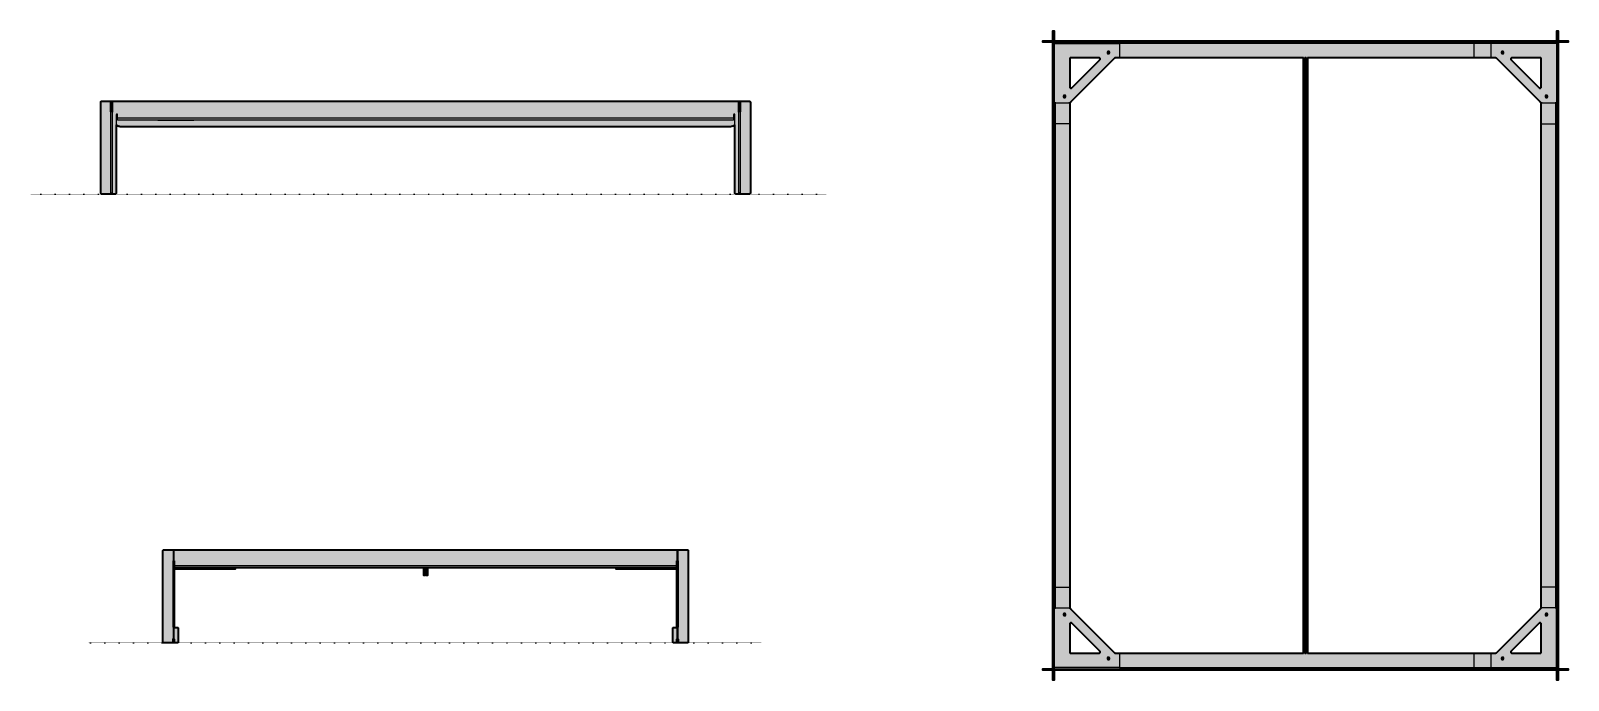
# Model space of a CAD drawing. Header units: millimetres. Extents: x 0 to 4956, y -1567 to 527.
import ezdxf

# ---------------------------------------------------------------- set-up
doc = ezdxf.new("R2010")
doc.units = ezdxf.units.MM
doc.linetypes.add('Dots', pattern=[1, 0, -1])
doc.layers.add('Blocks', color=7, linetype='Continuous')
doc.layers.add('Blocks$Fill', color=7, linetype='Continuous', true_color=0xffffff)
for name, color, linetype, lineweight, true_color in [('Blocks$Inner', 7, 'Continuous', 25, 0x007f00), ('Blocks$Outline', 7, 'Continuous', 35, 0xff3f3f), ('Groud', 7, 'Dots', 25, 0x243775)]:
    doc.layers.add(name, color=color, linetype=linetype, lineweight=lineweight, true_color=true_color)

# ---------------------------------------------------------------- blocks, each defined once
blk = doc.blocks.new('Connect bed 160x200 side')
at = {"layer": 'Blocks$Fill'}
blk.add_hatch(color=256, dxfattribs=at).paths.add_polyline_path([(275.6, 222.9), (275.6, 3.9), (275.6, 3.7), (275.6, 3.6), (275.6, 3.5), (275.6, 3.3), (275.5, 3.2), (275.5, 3.1), (275.5, 2.9), (275.4, 2.8), (275.4, 2.7), (275.3, 2.5), (275.3, 2.4), (275.2, 2.3), (275.2, 2.2), (275.1, 2), (275, 1.9), (275, 1.8), (274.9, 1.7), (274.8, 1.6), (274.7, 1.5), (274.6, 1.4), (274.5, 1.3), (274.4, 1.2), (274.3, 1.1), (274.2, 1), (274.1, 0.9), (274, 0.8), (273.9, 0.7), (273.8, 0.7), (273.7, 0.6), (273.6, 0.5), (273.5, 0.4), (273.3, 0.4), (273.2, 0.3), (273.1, 0.3), (273, 0.2), (272.8, 0.2), (272.7, 0.1), (272.6, 0.1), (272.4, 0.1), (272.3, 0.1), (272.2, 0), (272, 0), (271.9, 0), (271.8, 0), (271.6, 0), (229.5, 0), (229.3, 0), (229.2, 0), (229.1, 0), (228.9, 0.1), (228.8, 0.1), (228.7, 0.1), (228.5, 0.1), (228.4, 0.2), (228.3, 0.2), (228.2, 0.3), (228, 0.3), (227.9, 0.4), (227.8, 0.4), (227.7, 0.5), (227.5, 0.6), (227.4, 0.7), (227.3, 0.7), (227.2, 0.8), (227.1, 0.9), (227, 1), (226.9, 1.1), (226.8, 1.2), (226.7, 1.3), (226.6, 1.4), (226.5, 1.5), (226.4, 1.6), (226.4, 1.7), (226.3, 1.8), (226.2, 1.9), (226.1, 2), (226.1, 2.2), (226, 2.3), (226, 2.4), (225.9, 2.5), (225.9, 2.7), (225.8, 2.8), (225.8, 2.9), (225.7, 3.1), (225.7, 3.2), (225.7, 3.3), (225.7, 3.5), (225.6, 3.6), (225.6, 3.7), (225.6, 3.9), (225.6, 4), (225.6, 296.1), (225.6, 296.3), (225.6, 296.4), (225.7, 296.5), (225.7, 296.7), (225.7, 296.8), (225.7, 296.9), (225.8, 297.1), (225.8, 297.2), (225.9, 297.3), (225.9, 297.5), (226, 297.6), (226, 297.7), (226.1, 297.8), (226.1, 298), (226.2, 298.1), (226.3, 298.2), (226.4, 298.3), (226.4, 298.4), (226.5, 298.5), (226.6, 298.6), (226.7, 298.7), (226.8, 298.8), (226.9, 298.9), (227, 299), (227.1, 299.1), (227.2, 299.2), (227.3, 299.3), (227.4, 299.3), (227.5, 299.4), (227.7, 299.5), (227.8, 299.6), (227.9, 299.6), (228, 299.7), (228.2, 299.7), (228.3, 299.8), (228.4, 299.8), (228.5, 299.9), (228.7, 299.9), (228.8, 299.9), (228.9, 299.9), (229.1, 300), (229.2, 300), (229.3, 300), (229.5, 300), (229.6, 300), (256.5, 300), (256.6, 300), (256.6, 300), (256.7, 300), (256.8, 300), (256.8, 300), (256.9, 299.9), (257, 299.9), (257, 299.9), (257.1, 299.9), (257.2, 299.9), (257.2, 299.8), (257.3, 299.8), (257.3, 299.8), (257.4, 299.7), (257.5, 299.7), (257.5, 299.7), (257.6, 299.6), (257.6, 299.6), (257.7, 299.6), (257.7, 299.5), (257.8, 299.5), (257.8, 299.4), (257.9, 299.4), (257.9, 299.3), (258, 299.3), (258, 299.2), (258.1, 299.2), (258.1, 299.1), (258.1, 299), (258.2, 299), (258.2, 298.9), (258.2, 298.9), (258.3, 298.8), (258.3, 298.7), (258.3, 298.7), (258.3, 298.6), (258.3, 298.5), (258.4, 298.5), (258.4, 298.4), (258.4, 298.3), (258.4, 298.3), (258.4, 298.2), (258.4, 298.1), (258.4, 298.1), (258.4, 298), (258.4, 265.2), (258.4, 265.2), (258.4, 265.2), (258.4, 265.2), (258.4, 265.2), (258.4, 265.2), (258.4, 265.2), (258.4, 265.1), (258.4, 265.1), (258.4, 265.1), (258.4, 265.1), (258.4, 265.1), (258.4, 265.1), (258.4, 265.1), (258.4, 265.1), (258.4, 265.1), (258.5, 265.1), (258.5, 265.1), (258.5, 265.1), (258.5, 265.1), (258.5, 265.1), (258.5, 265.1), (258.5, 265.1), (258.5, 265.1), (258.5, 265), (258.5, 265), (258.5, 265), (258.5, 265), (258.5, 265), (258.5, 265), (258.5, 265), (258.5, 265), (258.5, 265), (258.5, 265), (258.5, 265), (258.6, 265), (258.6, 265), (258.6, 265), (258.6, 265), (258.6, 265), (258.6, 265), (258.6, 265), (258.6, 265), (258.6, 265), (258.6, 265), (258.6, 265), (258.6, 296), (258.6, 300), (262.6, 300), (262.6, 296), (262.6, 265), (263.1, 265), (263.1, 265), (263.1, 265), (263.1, 265), (263.2, 265), (263.2, 265), (263.2, 265), (263.2, 265), (263.2, 265), (263.2, 265), (263.2, 265), (263.2, 265), (263.2, 265), (263.2, 265), (263.2, 265), (263.2, 265), (263.2, 265), (263.2, 265), (263.2, 265), (263.2, 265), (263.3, 265), (263.3, 265.1), (263.3, 265.1), (263.3, 265.1), (263.3, 265.1), (263.3, 265.1), (263.3, 265.1), (263.3, 265.1), (263.3, 265.1), (263.3, 265.1), (263.3, 265.1), (263.3, 265.1), (263.3, 265.1), (263.3, 265.1), (263.3, 265.1), (263.3, 265.1), (263.3, 265.1), (263.3, 265.1), (263.3, 265.2), (263.3, 265.2), (263.3, 265.2), (263.3, 265.2), (263.3, 265.2), (263.3, 265.2), (263.3, 265.2), (263.3, 265.2), (263.3, 298.1), (263.3, 298.1), (263.3, 298.2), (263.3, 298.3), (263.3, 298.3), (263.4, 298.4), (263.4, 298.5), (263.4, 298.5), (263.4, 298.6), (263.4, 298.7), (263.5, 298.7), (263.5, 298.8), (263.5, 298.9), (263.5, 298.9), (263.6, 299), (263.6, 299), (263.6, 299.1), (263.7, 299.2), (263.7, 299.2), (263.8, 299.3), (263.8, 299.3), (263.9, 299.4), (263.9, 299.4), (264, 299.5), (264, 299.5), (264.1, 299.6), (264.1, 299.6), (264.2, 299.6), (264.2, 299.7), (264.3, 299.7), (264.3, 299.7), (264.4, 299.8), (264.5, 299.8), (264.5, 299.8), (264.6, 299.9), (264.6, 299.9), (264.7, 299.9), (264.8, 299.9), (264.8, 299.9), (264.9, 300), (265, 300), (265, 300), (265.1, 300), (265.2, 300), (265.3, 300), (265.3, 300), (2280, 300), (2280.1, 300), (2280.1, 300), (2280.2, 300), (2280.3, 300), (2280.3, 300), (2280.4, 299.9), (2280.5, 299.9), (2280.5, 299.9), (2280.6, 299.9), (2280.7, 299.9), (2280.7, 299.8), (2280.8, 299.8), (2280.8, 299.8), (2280.9, 299.7), (2281, 299.7), (2281, 299.7), (2281.1, 299.6), (2281.1, 299.6), (2281.2, 299.6), (2281.2, 299.5), (2281.3, 299.5), (2281.3, 299.4), (2281.4, 299.4), (2281.4, 299.3), (2281.5, 299.3), (2281.5, 299.2), (2281.6, 299.2), (2281.6, 299.1), (2281.6, 299), (2281.7, 299), (2281.7, 298.9), (2281.7, 298.9), (2281.8, 298.8), (2281.8, 298.7), (2281.8, 298.7), (2281.8, 298.6), (2281.8, 298.5), (2281.9, 298.5), (2281.9, 298.4), (2281.9, 298.3), (2281.9, 298.3), (2281.9, 298.2), (2281.9, 298.1), (2281.9, 298.1), (2281.9, 298), (2281.9, 265.2), (2281.9, 265.2), (2281.9, 265.2), (2281.9, 265.2), (2281.9, 265.2), (2281.9, 265.2), (2281.9, 265.2), (2281.9, 265.1), (2281.9, 265.1), (2281.9, 265.1), (2281.9, 265.1), (2281.9, 265.1), (2281.9, 265.1), (2281.9, 265.1), (2281.9, 265.1), (2281.9, 265.1), (2282, 265.1), (2282, 265.1), (2282, 265.1), (2282, 265.1), (2282, 265.1), (2282, 265.1), (2282, 265.1), (2282, 265.1), (2282, 265), (2282, 265), (2282, 265), (2282, 265), (2282, 265), (2282, 265), (2282, 265), (2282, 265), (2282, 265), (2282, 265), (2282, 265), (2282.1, 265), (2282.1, 265), (2282.1, 265), (2282.1, 265), (2282.1, 265), (2282.1, 265), (2282.1, 265), (2282.1, 265), (2282.1, 265), (2282.1, 265), (2282.1, 265), (2282.6, 265), (2282.6, 296), (2282.6, 300), (2286.6, 300), (2286.6, 296), (2286.6, 265), (2286.6, 265), (2286.6, 265), (2286.6, 265), (2286.7, 265), (2286.7, 265), (2286.7, 265), (2286.7, 265), (2286.7, 265), (2286.7, 265), (2286.7, 265), (2286.7, 265), (2286.7, 265), (2286.7, 265), (2286.7, 265), (2286.7, 265), (2286.7, 265), (2286.7, 265), (2286.7, 265), (2286.7, 265), (2286.8, 265), (2286.8, 265.1), (2286.8, 265.1), (2286.8, 265.1), (2286.8, 265.1), (2286.8, 265.1), (2286.8, 265.1), (2286.8, 265.1), (2286.8, 265.1), (2286.8, 265.1), (2286.8, 265.1), (2286.8, 265.1), (2286.8, 265.1), (2286.8, 265.1), (2286.8, 265.1), (2286.8, 265.1), (2286.8, 265.1), (2286.8, 265.1), (2286.8, 265.2), (2286.8, 265.2), (2286.8, 265.2), (2286.8, 265.2), (2286.8, 265.2), (2286.8, 265.2), (2286.8, 265.2), (2286.8, 265.2), (2286.8, 298.1), (2286.8, 298.1), (2286.8, 298.2), (2286.8, 298.3), (2286.8, 298.3), (2286.9, 298.4), (2286.9, 298.5), (2286.9, 298.5), (2286.9, 298.6), (2286.9, 298.7), (2287, 298.7), (2287, 298.8), (2287, 298.9), (2287, 298.9), (2287.1, 299), (2287.1, 299), (2287.1, 299.1), (2287.2, 299.2), (2287.2, 299.2), (2287.3, 299.3), (2287.3, 299.3), (2287.4, 299.4), (2287.4, 299.4), (2287.5, 299.5), (2287.5, 299.5), (2287.6, 299.6), (2287.6, 299.6), (2287.7, 299.6), (2287.7, 299.7), (2287.8, 299.7), (2287.8, 299.7), (2287.9, 299.8), (2288, 299.8), (2288, 299.8), (2288.1, 299.9), (2288.1, 299.9), (2288.2, 299.9), (2288.3, 299.9), (2288.3, 299.9), (2288.4, 300), (2288.5, 300), (2288.5, 300), (2288.6, 300), (2288.7, 300), (2288.8, 300), (2288.8, 300), (2315.8, 300), (2315.9, 300), (2316, 300), (2316.2, 300), (2316.3, 299.9), (2316.4, 299.9), (2316.6, 299.9), (2316.7, 299.9), (2316.8, 299.8), (2317, 299.8), (2317.1, 299.7), (2317.2, 299.7), (2317.3, 299.6), (2317.5, 299.6), (2317.6, 299.5), (2317.7, 299.4), (2317.8, 299.3), (2317.9, 299.3), (2318, 299.2), (2318.1, 299.1), (2318.2, 299), (2318.3, 298.9), (2318.4, 298.8), (2318.5, 298.7), (2318.6, 298.6), (2318.7, 298.5), (2318.8, 298.4), (2318.9, 298.3), (2319, 298.2), (2319, 298.1), (2319.1, 298), (2319.2, 297.8), (2319.2, 297.7), (2319.3, 297.6), (2319.3, 297.5), (2319.4, 297.3), (2319.4, 297.2), (2319.5, 297.1), (2319.5, 296.9), (2319.5, 296.8), (2319.6, 296.7), (2319.6, 296.5), (2319.6, 296.4), (2319.6, 296.3), (2319.6, 296.1), (2319.6, 296), (2319.6, 3.9), (2319.6, 3.7), (2319.6, 3.6), (2319.6, 3.5), (2319.6, 3.3), (2319.5, 3.2), (2319.5, 3.1), (2319.5, 2.9), (2319.4, 2.8), (2319.4, 2.7), (2319.3, 2.5), (2319.3, 2.4), (2319.2, 2.3), (2319.2, 2.2), (2319.1, 2), (2319, 1.9), (2319, 1.8), (2318.9, 1.7), (2318.8, 1.6), (2318.7, 1.5), (2318.6, 1.4), (2318.5, 1.3), (2318.4, 1.2), (2318.3, 1.1), (2318.2, 1), (2318.1, 0.9), (2318, 0.8), (2317.9, 0.7), (2317.8, 0.7), (2317.7, 0.6), (2317.6, 0.5), (2317.5, 0.4), (2317.3, 0.4), (2317.2, 0.3), (2317.1, 0.3), (2317, 0.2), (2316.8, 0.2), (2316.7, 0.1), (2316.6, 0.1), (2316.4, 0.1), (2316.3, 0.1), (2316.2, 0), (2316, 0), (2315.9, 0), (2315.8, 0), (2315.6, 0), (2273.5, 0), (2273.3, 0), (2273.2, 0), (2273.1, 0), (2272.9, 0.1), (2272.8, 0.1), (2272.7, 0.1), (2272.5, 0.1), (2272.4, 0.2), (2272.3, 0.2), (2272.2, 0.3), (2272, 0.3), (2271.9, 0.4), (2271.8, 0.4), (2271.7, 0.5), (2271.5, 0.6), (2271.4, 0.7), (2271.3, 0.7), (2271.2, 0.8), (2271.1, 0.9), (2271, 1), (2270.9, 1.1), (2270.8, 1.2), (2270.7, 1.3), (2270.6, 1.4), (2270.5, 1.5), (2270.4, 1.6), (2270.4, 1.7), (2270.3, 1.8), (2270.2, 1.9), (2270.1, 2), (2270.1, 2.2), (2270, 2.3), (2270, 2.4), (2269.9, 2.5), (2269.9, 2.7), (2269.8, 2.8), (2269.8, 2.9), (2269.7, 3.1), (2269.7, 3.2), (2269.7, 3.3), (2269.7, 3.5), (2269.6, 3.6), (2269.6, 3.7), (2269.6, 3.9), (2269.6, 4), (2269.6, 222.8), (2268.2, 221.7), (2267.5, 221.2), (2266.8, 220.8), (2266.1, 220.3), (2265.3, 219.9), (2264.5, 219.5), (2263.7, 219.1), (2262.9, 218.8), (2262.1, 218.5), (2261.3, 218.2), (2260.5, 218), (2259.6, 217.7), (2258.8, 217.5), (2257.9, 217.4), (2257.1, 217.2), (2256.2, 217.1), (2255.4, 217.1), (2254.5, 217), (2253.6, 217), (290.9, 217), (290.1, 217.1), (289.2, 217.1), (288.4, 217.2), (287.6, 217.4), (286.8, 217.5), (285.9, 217.7), (285.1, 217.9), (284.3, 218.1), (283.5, 218.4), (282.8, 218.7), (282, 219), (281.2, 219.3), (280.5, 219.7), (279.7, 220.1), (279, 220.5), (278.3, 220.9), (277.6, 221.4), (276.9, 221.8), (276.3, 222.4)], flags=0)
at = {"layer": 'Blocks$Inner'}
for p, q in [((258.6, 4), (258.6, 296)), ((2282.6, 4), (2282.6, 296)), ((2286.6, 296), (2286.6, 4)), ((279.6, 246), (275.6, 246)), ((279.6, 246), (2265.6, 246)), ((2269.6, 246), (2265.6, 246))]:
    blk.add_line(p, q, dxfattribs=at)
for points in [[(2286.6, 265), (2286.6, 265), (2286.6, 265), (2286.6, 265), (2286.6, 265), (2286.7, 265), (2286.7, 265), (2286.7, 265), (2286.7, 265), (2286.7, 265), (2286.7, 265), (2286.7, 265), (2286.7, 265), (2286.7, 265), (2286.7, 265), (2286.7, 265), (2286.7, 265), (2286.7, 265), (2286.7, 265), (2286.7, 265), (2286.7, 265), (2286.8, 265), (2286.8, 265.1), (2286.8, 265.1), (2286.8, 265.1), (2286.8, 265.1), (2286.8, 265.1), (2286.8, 265.1), (2286.8, 265.1), (2286.8, 265.1), (2286.8, 265.1), (2286.8, 265.1), (2286.8, 265.1), (2286.8, 265.1), (2286.8, 265.1), (2286.8, 265.1), (2286.8, 265.1), (2286.8, 265.1), (2286.8, 265.1), (2286.8, 265.2), (2286.8, 265.2), (2286.8, 265.2), (2286.8, 265.2), (2286.8, 265.2), (2286.8, 265.2), (2286.8, 265.2), (2286.8, 265.2), (2286.8, 298), (2286.8, 298.1), (2286.8, 298.1), (2286.8, 298.2), (2286.8, 298.3), (2286.8, 298.3), (2286.9, 298.4), (2286.9, 298.5), (2286.9, 298.5), (2286.9, 298.6), (2286.9, 298.7), (2287, 298.7), (2287, 298.8), (2287, 298.9), (2287, 298.9), (2287.1, 299), (2287.1, 299), (2287.1, 299.1), (2287.2, 299.2), (2287.2, 299.2), (2287.3, 299.3), (2287.3, 299.3), (2287.4, 299.4), (2287.4, 299.4), (2287.5, 299.5), (2287.5, 299.5), (2287.6, 299.6), (2287.6, 299.6), (2287.7, 299.6), (2287.7, 299.7), (2287.8, 299.7), (2287.8, 299.7), (2287.9, 299.8), (2288, 299.8), (2288, 299.8), (2288.1, 299.9), (2288.1, 299.9), (2288.2, 299.9), (2288.3, 299.9), (2288.3, 299.9), (2288.4, 300), (2288.5, 300), (2288.5, 300), (2288.6, 300), (2288.7, 300), (2288.8, 300), (2288.8, 300), (2315.6, 300), (2315.8, 300), (2315.9, 300), (2316, 300), (2316.2, 300), (2316.3, 299.9), (2316.4, 299.9), (2316.6, 299.9), (2316.7, 299.9), (2316.8, 299.8), (2317, 299.8), (2317.1, 299.7), (2317.2, 299.7), (2317.3, 299.6), (2317.5, 299.6), (2317.6, 299.5), (2317.7, 299.4), (2317.8, 299.3), (2317.9, 299.3), (2318, 299.2), (2318.1, 299.1), (2318.2, 299), (2318.3, 298.9), (2318.4, 298.8), (2318.5, 298.7), (2318.6, 298.6), (2318.7, 298.5), (2318.8, 298.4), (2318.9, 298.3), (2319, 298.2), (2319, 298.1), (2319.1, 298), (2319.2, 297.8), (2319.2, 297.7), (2319.3, 297.6), (2319.3, 297.5), (2319.4, 297.3), (2319.4, 297.2), (2319.5, 297.1), (2319.5, 296.9), (2319.5, 296.8), (2319.6, 296.7), (2319.6, 296.5), (2319.6, 296.4), (2319.6, 296.3), (2319.6, 296.1), (2319.6, 296), (2319.6, 4), (2319.6, 3.9), (2319.6, 3.7), (2319.6, 3.6), (2319.6, 3.5), (2319.6, 3.3), (2319.5, 3.2), (2319.5, 3.1), (2319.5, 2.9), (2319.4, 2.8), (2319.4, 2.7), (2319.3, 2.5), (2319.3, 2.4), (2319.2, 2.3), (2319.2, 2.2), (2319.1, 2), (2319, 1.9), (2319, 1.8), (2318.9, 1.7), (2318.8, 1.6), (2318.7, 1.5), (2318.6, 1.4), (2318.5, 1.3), (2318.4, 1.2), (2318.3, 1.1), (2318.2, 1), (2318.1, 0.9), (2318, 0.8), (2317.9, 0.7), (2317.8, 0.7), (2317.7, 0.6), (2317.6, 0.5), (2317.5, 0.4), (2317.3, 0.4), (2317.2, 0.3), (2317.1, 0.3), (2317, 0.2), (2316.8, 0.2), (2316.7, 0.1), (2316.6, 0.1), (2316.4, 0.1), (2316.3, 0.1), (2316.2, 0), (2316, 0), (2315.9, 0), (2315.8, 0), (2315.6, 0), (2273.6, 0), (2273.5, 0), (2273.3, 0), (2273.2, 0), (2273.1, 0), (2272.9, 0.1), (2272.8, 0.1), (2272.7, 0.1), (2272.5, 0.1), (2272.4, 0.2), (2272.3, 0.2), (2272.2, 0.3), (2272, 0.3), (2271.9, 0.4), (2271.8, 0.4), (2271.7, 0.5), (2271.5, 0.6), (2271.4, 0.7), (2271.3, 0.7), (2271.2, 0.8), (2271.1, 0.9), (2271, 1), (2270.9, 1.1), (2270.8, 1.2), (2270.7, 1.3), (2270.6, 1.4), (2270.5, 1.5), (2270.4, 1.6), (2270.4, 1.7), (2270.3, 1.8), (2270.2, 1.9), (2270.1, 2), (2270.1, 2.2), (2270, 2.3), (2270, 2.4), (2269.9, 2.5), (2269.9, 2.7), (2269.8, 2.8), (2269.8, 2.9), (2269.7, 3.1), (2269.7, 3.2), (2269.7, 3.3), (2269.7, 3.5), (2269.6, 3.6), (2269.6, 3.7), (2269.6, 3.9), (2269.6, 4), (2269.6, 256), (2269.6, 256.1), (2269.6, 256.1), (2269.6, 256.2), (2269.6, 256.3), (2269.6, 256.3), (2269.6, 256.4), (2269.6, 256.5), (2269.5, 256.5), (2269.5, 256.6), (2269.5, 256.7), (2269.5, 256.7), (2269.5, 256.8), (2269.4, 256.9), (2269.4, 256.9), (2269.4, 257), (2269.3, 257), (2269.3, 257.1), (2269.2, 257.2), (2269.2, 257.2), (2269.2, 257.3), (2269.1, 257.3), (2269.1, 257.4), (2269, 257.4), (2269, 257.5), (2268.9, 257.5), (2268.9, 257.6), (2268.8, 257.6), (2268.8, 257.6), (2268.7, 257.7), (2268.6, 257.7), (2268.6, 257.8), (2268.5, 257.8), (2268.5, 257.8), (2268.4, 257.8), (2268.3, 257.9), (2268.3, 257.9), (2268.2, 257.9), (2268.1, 257.9), (2268.1, 257.9), (2268, 258), (2267.9, 258), (2267.9, 258), (2267.8, 258), (2267.7, 258), (2267.7, 258), (2267.6, 258), (2267.5, 258), (2267.4, 258), (2267.4, 258), (2267.3, 258), (2267.2, 258), (2267.2, 257.9), (2267.1, 257.9), (2267, 257.9), (2267, 257.9), (2266.9, 257.9), (2266.8, 257.8), (2266.8, 257.8), (2266.7, 257.8), (2266.7, 257.8), (2266.6, 257.7), (2266.5, 257.7), (2266.5, 257.6), (2266.4, 257.6), (2266.4, 257.6), (2266.3, 257.5), (2266.3, 257.5), (2266.2, 257.4), (2266.2, 257.4), (2266.1, 257.3), (2266.1, 257.3), (2266, 257.2), (2266, 257.2), (2266, 257.1), (2265.9, 257), (2265.9, 257), (2265.8, 256.9), (2265.8, 256.9), (2265.8, 256.8), (2265.8, 256.7), (2265.7, 256.7), (2265.7, 256.6), (2265.7, 256.5), (2265.7, 256.5), (2265.7, 256.4), (2265.6, 256.3), (2265.6, 256.3), (2265.6, 256.2), (2265.6, 256.1), (2265.6, 256.1), (2265.6, 256), (2265.6, 246), (2265.6, 238), (279.6, 238), (279.6, 246), (279.6, 256), (279.6, 256.1), (279.6, 256.1), (279.6, 256.2), (279.6, 256.3), (279.6, 256.3), (279.6, 256.4), (279.6, 256.5), (279.5, 256.5), (279.5, 256.6), (279.5, 256.7), (279.5, 256.7), (279.5, 256.8), (279.4, 256.9), (279.4, 256.9), (279.4, 257), (279.3, 257), (279.3, 257.1), (279.2, 257.2), (279.2, 257.2), (279.2, 257.3), (279.1, 257.3), (279.1, 257.4), (279, 257.4), (279, 257.5), (278.9, 257.5), (278.9, 257.6), (278.8, 257.6), (278.8, 257.6), (278.7, 257.7), (278.6, 257.7), (278.6, 257.8), (278.5, 257.8), (278.5, 257.8), (278.4, 257.8), (278.3, 257.9), (278.3, 257.9), (278.2, 257.9), (278.1, 257.9), (278.1, 257.9), (278, 258), (277.9, 258), (277.9, 258), (277.8, 258), (277.7, 258), (277.7, 258), (277.6, 258), (277.5, 258), (277.4, 258), (277.4, 258), (277.3, 258), (277.2, 258), (277.2, 257.9), (277.1, 257.9), (277, 257.9), (277, 257.9), (276.9, 257.9), (276.8, 257.8), (276.8, 257.8), (276.7, 257.8), (276.7, 257.8), (276.6, 257.7), (276.5, 257.7), (276.5, 257.6), (276.4, 257.6), (276.4, 257.6), (276.3, 257.5), (276.3, 257.5), (276.2, 257.4), (276.2, 257.4), (276.1, 257.3), (276.1, 257.3), (276, 257.2), (276, 257.2), (276, 257.1), (275.9, 257), (275.9, 257), (275.8, 256.9), (275.8, 256.9), (275.8, 256.8), (275.8, 256.7), (275.7, 256.7), (275.7, 256.6), (275.7, 256.5), (275.7, 256.5), (275.7, 256.4), (275.6, 256.3), (275.6, 256.3), (275.6, 256.2), (275.6, 256.1), (275.6, 256.1), (275.6, 256), (275.6, 4), (275.6, 3.9), (275.6, 3.7), (275.6, 3.6), (275.6, 3.5), (275.6, 3.3), (275.5, 3.2), (275.5, 3.1), (275.5, 2.9), (275.4, 2.8), (275.4, 2.7), (275.3, 2.5), (275.3, 2.4), (275.2, 2.3), (275.2, 2.2), (275.1, 2), (275, 1.9), (275, 1.8), (274.9, 1.7), (274.8, 1.6), (274.7, 1.5), (274.6, 1.4), (274.5, 1.3), (274.4, 1.2), (274.3, 1.1), (274.2, 1), (274.1, 0.9), (274, 0.8), (273.9, 0.7), (273.8, 0.7), (273.7, 0.6), (273.6, 0.5), (273.5, 0.4), (273.3, 0.4), (273.2, 0.3), (273.1, 0.3), (273, 0.2), (272.8, 0.2), (272.7, 0.1), (272.6, 0.1), (272.4, 0.1), (272.3, 0.1), (272.2, 0), (272, 0), (271.9, 0), (271.8, 0), (271.6, 0), (229.6, 0), (229.5, 0), (229.3, 0), (229.2, 0), (229.1, 0), (228.9, 0.1), (228.8, 0.1), (228.7, 0.1), (228.5, 0.1), (228.4, 0.2), (228.3, 0.2), (228.2, 0.3), (228, 0.3), (227.9, 0.4), (227.8, 0.4), (227.7, 0.5), (227.5, 0.6), (227.4, 0.7), (227.3, 0.7), (227.2, 0.8), (227.1, 0.9), (227, 1), (226.9, 1.1), (226.8, 1.2), (226.7, 1.3), (226.6, 1.4), (226.5, 1.5), (226.4, 1.6), (226.4, 1.7), (226.3, 1.8), (226.2, 1.9), (226.1, 2), (226.1, 2.2), (226, 2.3), (226, 2.4), (225.9, 2.5), (225.9, 2.7), (225.8, 2.8), (225.8, 2.9), (225.7, 3.1), (225.7, 3.2), (225.7, 3.3), (225.7, 3.5), (225.6, 3.6), (225.6, 3.7), (225.6, 3.9), (225.6, 4), (225.6, 296), (225.6, 296.1), (225.6, 296.3), (225.6, 296.4), (225.7, 296.5), (225.7, 296.7), (225.7, 296.8), (225.7, 296.9), (225.8, 297.1), (225.8, 297.2), (225.9, 297.3), (225.9, 297.5), (226, 297.6), (226, 297.7), (226.1, 297.8), (226.1, 298), (226.2, 298.1), (226.3, 298.2), (226.4, 298.3), (226.4, 298.4), (226.5, 298.5), (226.6, 298.6), (226.7, 298.7), (226.8, 298.8), (226.9, 298.9), (227, 299), (227.1, 299.1), (227.2, 299.2), (227.3, 299.3), (227.4, 299.3), (227.5, 299.4), (227.7, 299.5), (227.8, 299.6), (227.9, 299.6), (228, 299.7), (228.2, 299.7), (228.3, 299.8), (228.4, 299.8), (228.5, 299.9), (228.7, 299.9), (228.8, 299.9), (228.9, 299.9), (229.1, 300), (229.2, 300), (229.3, 300), (229.5, 300), (229.6, 300), (256.4, 300), (256.5, 300), (256.6, 300), (256.6, 300), (256.7, 300), (256.8, 300), (256.8, 300), (256.9, 299.9), (257, 299.9), (257, 299.9), (257.1, 299.9), (257.2, 299.9), (257.2, 299.8), (257.3, 299.8), (257.3, 299.8), (257.4, 299.7), (257.5, 299.7), (257.5, 299.7), (257.6, 299.6), (257.6, 299.6), (257.7, 299.6), (257.7, 299.5), (257.8, 299.5), (257.8, 299.4), (257.9, 299.4), (257.9, 299.3), (258, 299.3), (258, 299.2), (258.1, 299.2), (258.1, 299.1), (258.1, 299), (258.2, 299), (258.2, 298.9), (258.2, 298.9), (258.3, 298.8), (258.3, 298.7), (258.3, 298.7), (258.3, 298.6), (258.3, 298.5), (258.4, 298.5), (258.4, 298.4), (258.4, 298.3), (258.4, 298.3), (258.4, 298.2), (258.4, 298.1), (258.4, 298.1), (258.4, 298), (258.4, 265.2), (258.4, 265.2), (258.4, 265.2), (258.4, 265.2), (258.4, 265.2), (258.4, 265.2), (258.4, 265.2), (258.4, 265.2), (258.4, 265.1), (258.4, 265.1), (258.4, 265.1), (258.4, 265.1), (258.4, 265.1), (258.4, 265.1), (258.4, 265.1), (258.4, 265.1), (258.4, 265.1), (258.5, 265.1), (258.5, 265.1), (258.5, 265.1), (258.5, 265.1), (258.5, 265.1), (258.5, 265.1), (258.5, 265.1), (258.5, 265.1), (258.5, 265), (258.5, 265), (258.5, 265), (258.5, 265), (258.5, 265), (258.5, 265), (258.5, 265), (258.5, 265), (258.5, 265), (258.5, 265), (258.5, 265), (258.6, 265), (258.6, 265), (258.6, 265), (258.6, 265), (258.6, 265), (258.6, 265), (258.6, 265), (258.6, 265), (258.6, 265), (258.6, 265), (258.6, 265)], [(226.3, 298.3), (226.4, 298.4), (226.5, 298.5), (226.6, 298.6), (226.7, 298.7), (226.8, 298.8), (226.9, 298.9), (227, 299), (227.1, 299.1), (227.2, 299.2), (227.3, 299.3), (227.4, 299.3), (227.5, 299.4), (227.6, 299.5), (227.8, 299.5), (227.9, 299.6), (228, 299.7), (228.1, 299.7), (228.3, 299.8), (228.4, 299.8), (228.5, 299.9), (228.7, 299.9), (228.8, 299.9), (228.9, 299.9), (229.1, 300), (229.2, 300), (229.3, 300), (229.5, 300), (229.6, 300), (256.4, 300), (256.5, 300), (256.6, 300), (256.6, 300), (256.7, 300), (256.8, 300), (256.8, 300), (256.9, 299.9), (257, 299.9), (257, 299.9), (257.1, 299.9), (257.2, 299.9), (257.2, 299.8), (257.3, 299.8), (257.3, 299.8), (257.4, 299.7), (257.5, 299.7), (257.5, 299.7), (257.6, 299.6), (257.6, 299.6), (257.7, 299.6), (257.7, 299.5), (257.8, 299.5), (257.8, 299.4), (257.9, 299.4), (257.9, 299.3), (258, 299.3), (258, 299.2), (258.1, 299.2), (258.1, 299.1)], [(262.6, 296), (262.6, 300), (258.6, 300), (258.6, 296), (262.6, 296), (262.6, 4), (262.6, 0), (258.6, 0), (258.6, 4), (262.6, 4)], [(262.6, 265), (263.1, 265), (263.1, 265), (263.1, 265), (263.1, 265), (263.1, 265), (263.2, 265), (263.2, 265), (263.2, 265), (263.2, 265), (263.2, 265), (263.2, 265), (263.2, 265), (263.2, 265), (263.2, 265), (263.2, 265), (263.2, 265), (263.2, 265), (263.2, 265), (263.2, 265), (263.2, 265), (263.2, 265), (263.3, 265), (263.3, 265.1), (263.3, 265.1), (263.3, 265.1), (263.3, 265.1), (263.3, 265.1), (263.3, 265.1), (263.3, 265.1), (263.3, 265.1), (263.3, 265.1), (263.3, 265.1), (263.3, 265.1), (263.3, 265.1), (263.3, 265.1), (263.3, 265.1), (263.3, 265.1), (263.3, 265.1), (263.3, 265.1), (263.3, 265.2), (263.3, 265.2), (263.3, 265.2), (263.3, 265.2), (263.3, 265.2), (263.3, 265.2), (263.3, 265.2), (263.3, 265.2), (263.3, 298), (263.3, 298.1), (263.3, 298.1), (263.3, 298.2), (263.3, 298.3), (263.3, 298.3), (263.4, 298.4), (263.4, 298.5), (263.4, 298.5), (263.4, 298.6), (263.4, 298.7), (263.5, 298.7), (263.5, 298.8), (263.5, 298.9), (263.5, 298.9), (263.6, 299), (263.6, 299), (263.6, 299.1), (263.7, 299.2), (263.7, 299.2), (263.8, 299.3), (263.8, 299.3), (263.9, 299.4), (263.9, 299.4), (264, 299.5), (264, 299.5), (264.1, 299.6), (264.1, 299.6), (264.2, 299.6), (264.2, 299.7), (264.3, 299.7), (264.3, 299.7), (264.4, 299.8), (264.5, 299.8), (264.5, 299.8), (264.6, 299.9), (264.6, 299.9), (264.7, 299.9), (264.8, 299.9), (264.8, 299.9), (264.9, 300), (265, 300), (265, 300), (265.1, 300), (265.2, 300), (265.3, 300), (265.3, 300), (2279.9, 300), (2280, 300), (2280.1, 300), (2280.1, 300), (2280.2, 300), (2280.3, 300), (2280.3, 300), (2280.4, 299.9), (2280.5, 299.9), (2280.5, 299.9), (2280.6, 299.9), (2280.7, 299.9), (2280.7, 299.8), (2280.8, 299.8), (2280.8, 299.8), (2280.9, 299.7), (2281, 299.7), (2281, 299.7), (2281.1, 299.6), (2281.1, 299.6), (2281.2, 299.6), (2281.2, 299.5), (2281.3, 299.5), (2281.3, 299.4), (2281.4, 299.4), (2281.4, 299.3), (2281.5, 299.3), (2281.5, 299.2), (2281.6, 299.2), (2281.6, 299.1), (2281.6, 299), (2281.7, 299), (2281.7, 298.9), (2281.7, 298.9), (2281.8, 298.8), (2281.8, 298.7), (2281.8, 298.7), (2281.8, 298.6), (2281.8, 298.5), (2281.9, 298.5), (2281.9, 298.4), (2281.9, 298.3), (2281.9, 298.3), (2281.9, 298.2), (2281.9, 298.1), (2281.9, 298.1), (2281.9, 298), (2281.9, 265.2), (2281.9, 265.2), (2281.9, 265.2), (2281.9, 265.2), (2281.9, 265.2), (2281.9, 265.2), (2281.9, 265.2), (2281.9, 265.2), (2281.9, 265.1), (2281.9, 265.1), (2281.9, 265.1), (2281.9, 265.1), (2281.9, 265.1), (2281.9, 265.1), (2281.9, 265.1), (2281.9, 265.1), (2281.9, 265.1), (2282, 265.1), (2282, 265.1), (2282, 265.1), (2282, 265.1), (2282, 265.1), (2282, 265.1), (2282, 265.1), (2282, 265.1), (2282, 265), (2282, 265), (2282, 265), (2282, 265), (2282, 265), (2282, 265), (2282, 265), (2282, 265), (2282, 265), (2282, 265), (2282, 265), (2282.1, 265), (2282.1, 265), (2282.1, 265), (2282.1, 265), (2282.1, 265), (2282.1, 265), (2282.1, 265), (2282.1, 265), (2282.1, 265), (2282.1, 265), (2282.1, 265), (2282.6, 265)], [(263.6, 299.1), (263.7, 299.2), (263.7, 299.2), (263.8, 299.3), (263.8, 299.3), (263.9, 299.4), (263.9, 299.4), (264, 299.5), (264, 299.5), (264.1, 299.6), (264.1, 299.6), (264.2, 299.6), (264.2, 299.7), (264.3, 299.7), (264.3, 299.7), (264.4, 299.8), (264.5, 299.8), (264.5, 299.8), (264.6, 299.9), (264.6, 299.9), (264.7, 299.9), (264.8, 299.9), (264.8, 299.9), (264.9, 300), (265, 300), (265, 300), (265.1, 300), (265.2, 300), (265.3, 300), (265.3, 300), (2279.9, 300), (2280, 300), (2280.1, 300), (2280.1, 300), (2280.2, 300), (2280.3, 300), (2280.3, 300), (2280.4, 299.9), (2280.5, 299.9), (2280.5, 299.9), (2280.6, 299.9), (2280.7, 299.9), (2280.7, 299.8), (2280.8, 299.8), (2280.8, 299.8), (2280.9, 299.7), (2281, 299.7), (2281, 299.7), (2281.1, 299.6), (2281.1, 299.6), (2281.2, 299.6), (2281.2, 299.5), (2281.3, 299.5), (2281.3, 299.4), (2281.4, 299.4), (2281.4, 299.3), (2281.5, 299.3), (2281.5, 299.2), (2281.6, 299.2), (2281.6, 299.1)], [(2287.1, 299.1), (2287.2, 299.2), (2287.2, 299.2), (2287.3, 299.3), (2287.3, 299.3), (2287.4, 299.4), (2287.4, 299.4), (2287.5, 299.5), (2287.5, 299.5), (2287.6, 299.6), (2287.6, 299.6), (2287.7, 299.6), (2287.7, 299.7), (2287.8, 299.7), (2287.8, 299.7), (2287.9, 299.8), (2288, 299.8), (2288, 299.8), (2288.1, 299.9), (2288.1, 299.9), (2288.2, 299.9), (2288.3, 299.9), (2288.3, 299.9), (2288.4, 300), (2288.5, 300), (2288.5, 300), (2288.6, 300), (2288.7, 300), (2288.8, 300), (2288.8, 300), (2315.6, 300), (2315.8, 300), (2315.9, 300), (2316, 300), (2316.2, 300), (2316.3, 299.9), (2316.4, 299.9), (2316.6, 299.9), (2316.7, 299.9), (2316.8, 299.8), (2317, 299.8), (2317.1, 299.7), (2317.2, 299.7), (2317.4, 299.6), (2317.5, 299.5), (2317.6, 299.5), (2317.7, 299.4), (2317.8, 299.3), (2317.9, 299.3), (2318.1, 299.2), (2318.2, 299.1), (2318.3, 299), (2318.4, 298.9), (2318.5, 298.8), (2318.6, 298.7), (2318.7, 298.6), (2318.7, 298.5), (2318.8, 298.4), (2318.9, 298.3)], [(258.5, 265.1), (258.5, 265.1), (258.5, 265.1), (258.5, 265.1), (258.5, 265.1), (258.5, 265.1), (258.5, 265.1), (258.5, 265.1), (258.5, 265.1), (258.5, 265), (258.5, 265), (258.5, 265), (258.5, 265), (258.5, 265), (258.5, 265), (258.5, 265), (258.5, 265), (258.5, 265), (258.6, 265), (258.6, 265), (258.6, 265), (258.6, 265), (258.6, 265), (258.6, 265), (258.6, 265), (258.6, 265), (258.6, 265), (258.6, 265), (258.6, 265)], [(262.6, 265), (263.1, 265), (263.1, 265), (263.1, 265), (263.1, 265), (263.1, 265), (263.2, 265), (263.2, 265), (263.2, 265), (263.2, 265), (263.2, 265), (263.2, 265), (263.2, 265), (263.2, 265), (263.2, 265), (263.2, 265), (263.2, 265), (263.2, 265), (263.2, 265), (263.2, 265), (263.2, 265), (263.2, 265.1), (263.3, 265.1), (263.3, 265.1), (263.3, 265.1), (263.3, 265.1), (263.3, 265.1), (263.3, 265.1), (263.3, 265.1), (263.3, 265.1)], [(2282, 265.1), (2282, 265.1), (2282, 265.1), (2282, 265.1), (2282, 265.1), (2282, 265.1), (2282, 265.1), (2282, 265.1), (2282, 265.1), (2282, 265), (2282, 265), (2282, 265), (2282, 265), (2282, 265), (2282, 265), (2282, 265), (2282, 265), (2282, 265), (2282.1, 265), (2282.1, 265), (2282.1, 265), (2282.1, 265), (2282.1, 265), (2282.1, 265), (2282.1, 265), (2282.1, 265), (2282.1, 265), (2282.1, 265), (2282.1, 265), (2282.6, 265)], [(2286.6, 265), (2286.6, 265), (2286.6, 265), (2286.6, 265), (2286.6, 265), (2286.7, 265), (2286.7, 265), (2286.7, 265), (2286.7, 265), (2286.7, 265), (2286.7, 265), (2286.7, 265), (2286.7, 265), (2286.7, 265), (2286.7, 265), (2286.7, 265), (2286.7, 265), (2286.7, 265), (2286.7, 265), (2286.7, 265), (2286.7, 265.1), (2286.8, 265.1), (2286.8, 265.1), (2286.8, 265.1), (2286.8, 265.1), (2286.8, 265.1), (2286.8, 265.1), (2286.8, 265.1), (2286.8, 265.1)], [(275.6, 242), (279.6, 242)], [(275.6, 222.9), (276.3, 222.4), (276.9, 221.8), (277.6, 221.4), (278.3, 220.9), (279, 220.5), (279.7, 220.1), (280.5, 219.7), (281.2, 219.3), (282, 219), (282.8, 218.7), (283.5, 218.4), (284.3, 218.1), (285.1, 217.9), (285.9, 217.7), (286.8, 217.5), (287.6, 217.4), (288.4, 217.2), (289.2, 217.1), (290.1, 217.1), (290.9, 217), (291.7, 217), (2253.6, 217), (2254.5, 217), (2255.4, 217.1), (2256.2, 217.1), (2257.1, 217.2), (2257.9, 217.4), (2258.8, 217.5), (2259.6, 217.7), (2260.5, 218), (2261.3, 218.2), (2262.1, 218.5), (2262.9, 218.8), (2263.7, 219.1), (2264.5, 219.5), (2265.3, 219.9), (2266.1, 220.3), (2266.8, 220.8), (2267.5, 221.2), (2268.2, 221.7), (2268.9, 222.2), (2269.6, 222.8)], [(409.7, 238), (410.5, 238), (434.9, 238), (439.9, 238), (456.4, 238), (460.8, 238), (461.4, 238), (525.6, 238)], [(2265.6, 242), (2269.6, 242)], [(258.6, 12), (258.6, 12), (258.6, 12), (258.6, 12), (258.6, 12), (258.6, 12), (258.6, 12), (258.6, 12), (258.6, 12), (258.6, 12), (258.6, 12), (258.5, 12), (258.5, 12), (258.5, 12), (258.5, 12), (258.5, 12), (258.5, 12), (258.5, 12), (258.5, 12), (258.5, 12), (258.5, 12), (258.5, 12), (258.5, 12.1), (258.5, 12.1), (258.5, 12.1), (258.5, 12.1), (258.5, 12.1), (258.5, 12.1), (258.5, 12.1), (258.5, 12.1), (258.4, 12.1), (258.4, 12.1), (258.4, 12.1), (258.4, 12.1), (258.4, 12.1), (258.4, 12.1), (258.4, 12.1), (258.4, 12.1), (258.4, 12.1), (258.4, 12.2), (258.4, 12.2), (258.4, 12.2), (258.4, 12.2), (258.4, 12.2), (258.4, 12.2), (258.4, 12.2), (258.4, 12.2), (258.4, 67.8), (258.4, 67.8), (258.4, 67.8), (258.4, 67.8), (258.4, 67.8), (258.4, 67.8), (258.4, 67.8), (258.4, 67.8), (258.4, 67.9), (258.4, 67.9), (258.4, 67.9), (258.4, 67.9), (258.4, 67.9), (258.4, 67.9), (258.4, 67.9), (258.4, 67.9), (258.4, 67.9), (258.5, 67.9), (258.5, 67.9), (258.5, 67.9), (258.5, 67.9), (258.5, 67.9), (258.5, 67.9), (258.5, 67.9), (258.5, 67.9), (258.5, 68), (258.5, 68), (258.5, 68), (258.5, 68), (258.5, 68), (258.5, 68), (258.5, 68), (258.5, 68), (258.5, 68), (258.5, 68), (258.5, 68), (258.6, 68), (258.6, 68), (258.6, 68), (258.6, 68), (258.6, 68), (258.6, 68), (258.6, 68), (258.6, 68), (258.6, 68), (258.6, 68), (258.6, 68)], [(262.6, 68), (262.6, 68), (262.6, 68), (262.6, 68), (262.6, 68), (262.7, 68), (262.7, 68), (262.7, 68), (262.7, 68), (262.7, 68), (262.7, 68), (262.7, 68), (262.7, 68), (262.7, 68), (262.7, 68), (262.7, 68), (262.7, 68), (262.7, 68), (262.7, 68), (262.7, 68), (262.7, 68), (262.8, 67.9), (262.8, 67.9), (262.8, 67.9), (262.8, 67.9), (262.8, 67.9), (262.8, 67.9), (262.8, 67.9), (262.8, 67.9), (262.8, 67.9), (262.8, 67.9), (262.8, 67.9), (262.8, 67.9), (262.8, 67.9), (262.8, 67.9), (262.8, 67.9), (262.8, 67.9), (262.8, 67.9), (262.8, 67.8), (262.8, 67.8), (262.8, 67.8), (262.8, 67.8), (262.8, 67.8), (262.8, 67.8), (262.8, 67.8), (262.8, 67.8), (262.8, 12.2), (262.8, 12.2), (262.8, 12.2), (262.8, 12.2), (262.8, 12.2), (262.8, 12.2), (262.8, 12.2), (262.8, 12.2), (262.8, 12.1), (262.8, 12.1), (262.8, 12.1), (262.8, 12.1), (262.8, 12.1), (262.8, 12.1), (262.8, 12.1), (262.8, 12.1), (262.8, 12.1), (262.8, 12.1), (262.8, 12.1), (262.8, 12.1), (262.8, 12.1), (262.8, 12.1), (262.8, 12.1), (262.8, 12.1), (262.8, 12.1), (262.7, 12), (262.7, 12), (262.7, 12), (262.7, 12), (262.7, 12), (262.7, 12), (262.7, 12), (262.7, 12), (262.7, 12), (262.7, 12), (262.7, 12), (262.7, 12), (262.7, 12), (262.7, 12), (262.7, 12), (262.7, 12), (262.6, 12), (262.6, 12), (262.6, 12), (262.6, 12), (262.6, 12)], [(2282.6, 12), (2282.6, 12), (2282.6, 12), (2282.6, 12), (2282.6, 12), (2282.6, 12), (2282.6, 12), (2282.6, 12), (2282.6, 12), (2282.6, 12), (2282.6, 12), (2282.5, 12), (2282.5, 12), (2282.5, 12), (2282.5, 12), (2282.5, 12), (2282.5, 12), (2282.5, 12), (2282.5, 12), (2282.5, 12), (2282.5, 12), (2282.5, 12.1), (2282.5, 12.1), (2282.5, 12.1), (2282.5, 12.1), (2282.5, 12.1), (2282.5, 12.1), (2282.5, 12.1), (2282.5, 12.1), (2282.4, 12.1), (2282.4, 12.1), (2282.4, 12.1), (2282.4, 12.1), (2282.4, 12.1), (2282.4, 12.1), (2282.4, 12.1), (2282.4, 12.1), (2282.4, 12.1), (2282.4, 12.2), (2282.4, 12.2), (2282.4, 12.2), (2282.4, 12.2), (2282.4, 12.2), (2282.4, 12.2), (2282.4, 12.2), (2282.4, 12.2), (2282.4, 67.8), (2282.4, 67.8), (2282.4, 67.8), (2282.4, 67.8), (2282.4, 67.8), (2282.4, 67.8), (2282.4, 67.8), (2282.4, 67.8), (2282.4, 67.9), (2282.4, 67.9), (2282.4, 67.9), (2282.4, 67.9), (2282.4, 67.9), (2282.4, 67.9), (2282.4, 67.9), (2282.4, 67.9), (2282.4, 67.9), (2282.5, 67.9), (2282.5, 67.9), (2282.5, 67.9), (2282.5, 67.9), (2282.5, 67.9), (2282.5, 67.9), (2282.5, 67.9), (2282.5, 67.9), (2282.5, 68), (2282.5, 68), (2282.5, 68), (2282.5, 68), (2282.5, 68), (2282.5, 68), (2282.5, 68), (2282.5, 68), (2282.5, 68), (2282.5, 68), (2282.6, 68), (2282.6, 68), (2282.6, 68), (2282.6, 68), (2282.6, 68), (2282.6, 68), (2282.6, 68), (2282.6, 68), (2282.6, 68), (2282.6, 68), (2282.6, 68)], [(2286.6, 68), (2286.6, 68), (2286.6, 68), (2286.6, 68), (2286.6, 68), (2286.7, 68), (2286.7, 68), (2286.7, 68), (2286.7, 68), (2286.7, 68), (2286.7, 68), (2286.7, 68), (2286.7, 68), (2286.7, 68), (2286.7, 68), (2286.7, 68), (2286.7, 68), (2286.7, 68), (2286.7, 68), (2286.7, 68), (2286.7, 68), (2286.8, 68), (2286.8, 67.9), (2286.8, 67.9), (2286.8, 67.9), (2286.8, 67.9), (2286.8, 67.9), (2286.8, 67.9), (2286.8, 67.9), (2286.8, 67.9), (2286.8, 67.9), (2286.8, 67.9), (2286.8, 67.9), (2286.8, 67.9), (2286.8, 67.9), (2286.8, 67.9), (2286.8, 67.9), (2286.8, 67.9), (2286.8, 67.9), (2286.8, 67.8), (2286.8, 67.8), (2286.8, 67.8), (2286.8, 67.8), (2286.8, 67.8), (2286.8, 67.8), (2286.8, 67.8), (2286.8, 67.8), (2286.8, 12.2), (2286.8, 12.2), (2286.8, 12.2), (2286.8, 12.2), (2286.8, 12.2), (2286.8, 12.2), (2286.8, 12.2), (2286.8, 12.2), (2286.8, 12.1), (2286.8, 12.1), (2286.8, 12.1), (2286.8, 12.1), (2286.8, 12.1), (2286.8, 12.1), (2286.8, 12.1), (2286.8, 12.1), (2286.8, 12.1), (2286.8, 12.1), (2286.8, 12.1), (2286.8, 12.1), (2286.8, 12.1), (2286.8, 12.1), (2286.8, 12.1), (2286.8, 12.1), (2286.8, 12.1), (2286.8, 12), (2286.7, 12), (2286.7, 12), (2286.7, 12), (2286.7, 12), (2286.7, 12), (2286.7, 12), (2286.7, 12), (2286.7, 12), (2286.7, 12), (2286.7, 12), (2286.7, 12), (2286.7, 12), (2286.7, 12), (2286.7, 12), (2286.7, 12), (2286.7, 12), (2286.6, 12), (2286.6, 12), (2286.6, 12), (2286.6, 12), (2286.6, 12)]]:
    blk.add_lwpolyline(points, dxfattribs=at)
for points in [[(2282.6, 300), (2286.6, 300), (2286.6, 296), (2282.6, 296)], [(2282.6, 0), (2286.6, 0), (2286.6, 4), (2282.6, 4)]]:
    blk.add_lwpolyline(points, close=True, dxfattribs=at)
at = {"layer": 'Blocks$Outline'}
for points in [[(275.6, 222.9), (275.6, 4), (275.6, 3.9), (275.6, 3.7), (275.6, 3.6), (275.6, 3.5), (275.6, 3.3), (275.5, 3.2), (275.5, 3.1), (275.5, 2.9), (275.4, 2.8), (275.4, 2.7), (275.3, 2.5), (275.3, 2.4), (275.2, 2.3), (275.2, 2.2), (275.1, 2), (275, 1.9), (275, 1.8), (274.9, 1.7), (274.8, 1.6), (274.7, 1.5), (274.6, 1.4), (274.5, 1.3), (274.4, 1.2), (274.3, 1.1), (274.2, 1), (274.1, 0.9), (274, 0.8), (273.9, 0.7), (273.8, 0.7), (273.7, 0.6), (273.6, 0.5), (273.5, 0.4), (273.3, 0.4), (273.2, 0.3), (273.1, 0.3), (273, 0.2), (272.8, 0.2), (272.7, 0.1), (272.6, 0.1), (272.4, 0.1), (272.3, 0.1), (272.2, 0), (272, 0), (271.9, 0), (271.8, 0), (271.6, 0), (229.6, 0), (229.5, 0), (229.3, 0), (229.2, 0), (229.1, 0), (228.9, 0.1), (228.8, 0.1), (228.7, 0.1), (228.5, 0.1), (228.4, 0.2), (228.3, 0.2), (228.2, 0.3), (228, 0.3), (227.9, 0.4), (227.8, 0.4), (227.7, 0.5), (227.5, 0.6), (227.4, 0.7), (227.3, 0.7), (227.2, 0.8), (227.1, 0.9), (227, 1), (226.9, 1.1), (226.8, 1.2), (226.7, 1.3), (226.6, 1.4), (226.5, 1.5), (226.4, 1.6), (226.4, 1.7), (226.3, 1.8), (226.2, 1.9), (226.1, 2), (226.1, 2.2), (226, 2.3), (226, 2.4), (225.9, 2.5), (225.9, 2.7), (225.8, 2.8), (225.8, 2.9), (225.7, 3.1), (225.7, 3.2), (225.7, 3.3), (225.7, 3.5), (225.6, 3.6), (225.6, 3.7), (225.6, 3.9), (225.6, 4), (225.6, 296), (225.6, 296.1), (225.6, 296.3), (225.6, 296.4), (225.7, 296.5), (225.7, 296.7), (225.7, 296.8), (225.7, 296.9), (225.8, 297.1), (225.8, 297.2), (225.9, 297.3), (225.9, 297.5), (226, 297.6), (226, 297.7), (226.1, 297.8), (226.1, 298), (226.2, 298.1), (226.3, 298.2), (226.4, 298.3), (226.4, 298.4), (226.5, 298.5), (226.6, 298.6), (226.7, 298.7), (226.8, 298.8), (226.9, 298.9), (227, 299), (227.1, 299.1), (227.2, 299.2), (227.3, 299.3), (227.4, 299.3), (227.5, 299.4), (227.7, 299.5), (227.8, 299.6), (227.9, 299.6), (228, 299.7), (228.2, 299.7), (228.3, 299.8), (228.4, 299.8), (228.5, 299.9), (228.7, 299.9), (228.8, 299.9), (228.9, 299.9), (229.1, 300), (229.2, 300), (229.3, 300), (229.5, 300), (229.6, 300), (256.4, 300), (256.5, 300), (256.6, 300), (256.6, 300), (256.7, 300), (256.8, 300), (256.8, 300), (256.9, 299.9), (257, 299.9), (257, 299.9), (257.1, 299.9), (257.2, 299.9), (257.2, 299.8), (257.3, 299.8), (257.3, 299.8), (257.4, 299.7), (257.5, 299.7), (257.5, 299.7), (257.6, 299.6), (257.6, 299.6), (257.7, 299.6), (257.7, 299.5), (257.8, 299.5), (257.8, 299.4), (257.9, 299.4), (257.9, 299.3), (258, 299.3), (258, 299.2), (258.1, 299.2), (258.1, 299.1), (258.1, 299), (258.2, 299), (258.2, 298.9), (258.2, 298.9), (258.3, 298.8), (258.3, 298.7), (258.3, 298.7), (258.3, 298.6), (258.3, 298.5), (258.4, 298.5), (258.4, 298.4), (258.4, 298.3), (258.4, 298.3), (258.4, 298.2), (258.4, 298.1), (258.4, 298.1), (258.4, 298), (258.4, 265.2), (258.4, 265.2), (258.4, 265.2), (258.4, 265.2), (258.4, 265.2), (258.4, 265.2), (258.4, 265.2), (258.4, 265.2), (258.4, 265.1), (258.4, 265.1), (258.4, 265.1), (258.4, 265.1), (258.4, 265.1), (258.4, 265.1), (258.4, 265.1), (258.4, 265.1), (258.4, 265.1), (258.5, 265.1), (258.5, 265.1), (258.5, 265.1), (258.5, 265.1), (258.5, 265.1), (258.5, 265.1), (258.5, 265.1), (258.5, 265.1), (258.5, 265), (258.5, 265), (258.5, 265), (258.5, 265), (258.5, 265), (258.5, 265), (258.5, 265), (258.5, 265), (258.5, 265), (258.5, 265), (258.5, 265), (258.6, 265), (258.6, 265), (258.6, 265), (258.6, 265), (258.6, 265), (258.6, 265), (258.6, 265), (258.6, 265), (258.6, 265), (258.6, 265), (258.6, 265)], [(258.6, 296), (258.6, 300), (262.6, 300), (262.6, 296)], [(262.6, 265), (263.1, 265), (263.1, 265), (263.1, 265), (263.1, 265), (263.1, 265), (263.2, 265), (263.2, 265), (263.2, 265), (263.2, 265), (263.2, 265), (263.2, 265), (263.2, 265), (263.2, 265), (263.2, 265), (263.2, 265), (263.2, 265), (263.2, 265), (263.2, 265), (263.2, 265), (263.2, 265), (263.2, 265), (263.3, 265), (263.3, 265.1), (263.3, 265.1), (263.3, 265.1), (263.3, 265.1), (263.3, 265.1), (263.3, 265.1), (263.3, 265.1), (263.3, 265.1), (263.3, 265.1), (263.3, 265.1), (263.3, 265.1), (263.3, 265.1), (263.3, 265.1), (263.3, 265.1), (263.3, 265.1), (263.3, 265.1), (263.3, 265.1), (263.3, 265.2), (263.3, 265.2), (263.3, 265.2), (263.3, 265.2), (263.3, 265.2), (263.3, 265.2), (263.3, 265.2), (263.3, 265.2), (263.3, 298), (263.3, 298.1), (263.3, 298.1), (263.3, 298.2), (263.3, 298.3), (263.3, 298.3), (263.4, 298.4), (263.4, 298.5), (263.4, 298.5), (263.4, 298.6), (263.4, 298.7), (263.5, 298.7), (263.5, 298.8), (263.5, 298.9), (263.5, 298.9), (263.6, 299), (263.6, 299), (263.6, 299.1), (263.7, 299.2), (263.7, 299.2), (263.8, 299.3), (263.8, 299.3), (263.9, 299.4), (263.9, 299.4), (264, 299.5), (264, 299.5), (264.1, 299.6), (264.1, 299.6), (264.2, 299.6), (264.2, 299.7), (264.3, 299.7), (264.3, 299.7), (264.4, 299.8), (264.5, 299.8), (264.5, 299.8), (264.6, 299.9), (264.6, 299.9), (264.7, 299.9), (264.8, 299.9), (264.8, 299.9), (264.9, 300), (265, 300), (265, 300), (265.1, 300), (265.2, 300), (265.3, 300), (265.3, 300), (2279.9, 300), (2280, 300), (2280.1, 300), (2280.1, 300), (2280.2, 300), (2280.3, 300), (2280.3, 300), (2280.4, 299.9), (2280.5, 299.9), (2280.5, 299.9), (2280.6, 299.9), (2280.7, 299.9), (2280.7, 299.8), (2280.8, 299.8), (2280.8, 299.8), (2280.9, 299.7), (2281, 299.7), (2281, 299.7), (2281.1, 299.6), (2281.1, 299.6), (2281.2, 299.6), (2281.2, 299.5), (2281.3, 299.5), (2281.3, 299.4), (2281.4, 299.4), (2281.4, 299.3), (2281.5, 299.3), (2281.5, 299.2), (2281.6, 299.2), (2281.6, 299.1), (2281.6, 299), (2281.7, 299), (2281.7, 298.9), (2281.7, 298.9), (2281.8, 298.8), (2281.8, 298.7), (2281.8, 298.7), (2281.8, 298.6), (2281.8, 298.5), (2281.9, 298.5), (2281.9, 298.4), (2281.9, 298.3), (2281.9, 298.3), (2281.9, 298.2), (2281.9, 298.1), (2281.9, 298.1), (2281.9, 298), (2281.9, 265.2), (2281.9, 265.2), (2281.9, 265.2), (2281.9, 265.2), (2281.9, 265.2), (2281.9, 265.2), (2281.9, 265.2), (2281.9, 265.2), (2281.9, 265.1), (2281.9, 265.1), (2281.9, 265.1), (2281.9, 265.1), (2281.9, 265.1), (2281.9, 265.1), (2281.9, 265.1), (2281.9, 265.1), (2281.9, 265.1), (2282, 265.1), (2282, 265.1), (2282, 265.1), (2282, 265.1), (2282, 265.1), (2282, 265.1), (2282, 265.1), (2282, 265.1), (2282, 265), (2282, 265), (2282, 265), (2282, 265), (2282, 265), (2282, 265), (2282, 265), (2282, 265), (2282, 265), (2282, 265), (2282, 265), (2282.1, 265), (2282.1, 265), (2282.1, 265), (2282.1, 265), (2282.1, 265), (2282.1, 265), (2282.1, 265), (2282.1, 265), (2282.1, 265), (2282.1, 265), (2282.1, 265), (2282.6, 265)], [(2286.6, 265), (2286.6, 265), (2286.6, 265), (2286.6, 265), (2286.6, 265), (2286.7, 265), (2286.7, 265), (2286.7, 265), (2286.7, 265), (2286.7, 265), (2286.7, 265), (2286.7, 265), (2286.7, 265), (2286.7, 265), (2286.7, 265), (2286.7, 265), (2286.7, 265), (2286.7, 265), (2286.7, 265), (2286.7, 265), (2286.7, 265), (2286.8, 265), (2286.8, 265.1), (2286.8, 265.1), (2286.8, 265.1), (2286.8, 265.1), (2286.8, 265.1), (2286.8, 265.1), (2286.8, 265.1), (2286.8, 265.1), (2286.8, 265.1), (2286.8, 265.1), (2286.8, 265.1), (2286.8, 265.1), (2286.8, 265.1), (2286.8, 265.1), (2286.8, 265.1), (2286.8, 265.1), (2286.8, 265.1), (2286.8, 265.2), (2286.8, 265.2), (2286.8, 265.2), (2286.8, 265.2), (2286.8, 265.2), (2286.8, 265.2), (2286.8, 265.2), (2286.8, 265.2), (2286.8, 298), (2286.8, 298.1), (2286.8, 298.1), (2286.8, 298.2), (2286.8, 298.3), (2286.8, 298.3), (2286.9, 298.4), (2286.9, 298.5), (2286.9, 298.5), (2286.9, 298.6), (2286.9, 298.7), (2287, 298.7), (2287, 298.8), (2287, 298.9), (2287, 298.9), (2287.1, 299), (2287.1, 299), (2287.1, 299.1), (2287.2, 299.2), (2287.2, 299.2), (2287.3, 299.3), (2287.3, 299.3), (2287.4, 299.4), (2287.4, 299.4), (2287.5, 299.5), (2287.5, 299.5), (2287.6, 299.6), (2287.6, 299.6), (2287.7, 299.6), (2287.7, 299.7), (2287.8, 299.7), (2287.8, 299.7), (2287.9, 299.8), (2288, 299.8), (2288, 299.8), (2288.1, 299.9), (2288.1, 299.9), (2288.2, 299.9), (2288.3, 299.9), (2288.3, 299.9), (2288.4, 300), (2288.5, 300), (2288.5, 300), (2288.6, 300), (2288.7, 300), (2288.8, 300), (2288.8, 300), (2315.6, 300), (2315.8, 300), (2315.9, 300), (2316, 300), (2316.2, 300), (2316.3, 299.9), (2316.4, 299.9), (2316.6, 299.9), (2316.7, 299.9), (2316.8, 299.8), (2317, 299.8), (2317.1, 299.7), (2317.2, 299.7), (2317.3, 299.6), (2317.5, 299.6), (2317.6, 299.5), (2317.7, 299.4), (2317.8, 299.3), (2317.9, 299.3), (2318, 299.2), (2318.1, 299.1), (2318.2, 299), (2318.3, 298.9), (2318.4, 298.8), (2318.5, 298.7), (2318.6, 298.6), (2318.7, 298.5), (2318.8, 298.4), (2318.9, 298.3), (2319, 298.2), (2319, 298.1), (2319.1, 298), (2319.2, 297.8), (2319.2, 297.7), (2319.3, 297.6), (2319.3, 297.5), (2319.4, 297.3), (2319.4, 297.2), (2319.5, 297.1), (2319.5, 296.9), (2319.5, 296.8), (2319.6, 296.7), (2319.6, 296.5), (2319.6, 296.4), (2319.6, 296.3), (2319.6, 296.1), (2319.6, 296), (2319.6, 4), (2319.6, 3.9), (2319.6, 3.7), (2319.6, 3.6), (2319.6, 3.5), (2319.6, 3.3), (2319.5, 3.2), (2319.5, 3.1), (2319.5, 2.9), (2319.4, 2.8), (2319.4, 2.7), (2319.3, 2.5), (2319.3, 2.4), (2319.2, 2.3), (2319.2, 2.2), (2319.1, 2), (2319, 1.9), (2319, 1.8), (2318.9, 1.7), (2318.8, 1.6), (2318.7, 1.5), (2318.6, 1.4), (2318.5, 1.3), (2318.4, 1.2), (2318.3, 1.1), (2318.2, 1), (2318.1, 0.9), (2318, 0.8), (2317.9, 0.7), (2317.8, 0.7), (2317.7, 0.6), (2317.6, 0.5), (2317.5, 0.4), (2317.3, 0.4), (2317.2, 0.3), (2317.1, 0.3), (2317, 0.2), (2316.8, 0.2), (2316.7, 0.1), (2316.6, 0.1), (2316.4, 0.1), (2316.3, 0.1), (2316.2, 0), (2316, 0), (2315.9, 0), (2315.8, 0), (2315.6, 0), (2273.6, 0), (2273.5, 0), (2273.3, 0), (2273.2, 0), (2273.1, 0), (2272.9, 0.1), (2272.8, 0.1), (2272.7, 0.1), (2272.5, 0.1), (2272.4, 0.2), (2272.3, 0.2), (2272.2, 0.3), (2272, 0.3), (2271.9, 0.4), (2271.8, 0.4), (2271.7, 0.5), (2271.5, 0.6), (2271.4, 0.7), (2271.3, 0.7), (2271.2, 0.8), (2271.1, 0.9), (2271, 1), (2270.9, 1.1), (2270.8, 1.2), (2270.7, 1.3), (2270.6, 1.4), (2270.5, 1.5), (2270.4, 1.6), (2270.4, 1.7), (2270.3, 1.8), (2270.2, 1.9), (2270.1, 2), (2270.1, 2.2), (2270, 2.3), (2270, 2.4), (2269.9, 2.5), (2269.9, 2.7), (2269.8, 2.8), (2269.8, 2.9), (2269.7, 3.1), (2269.7, 3.2), (2269.7, 3.3), (2269.7, 3.5), (2269.6, 3.6), (2269.6, 3.7), (2269.6, 3.9), (2269.6, 4), (2269.6, 222.8)], [(2282.6, 296), (2282.6, 300)], [(2282.6, 300), (2286.6, 300), (2286.6, 296)], [(258.6, 265), (258.6, 296)], [(262.6, 296), (262.6, 265)], [(2282.6, 265), (2282.6, 296)], [(2286.6, 296), (2286.6, 265)], [(2269.6, 222.8), (2268.9, 222.2), (2268.2, 221.7), (2267.5, 221.2), (2266.8, 220.8), (2266.1, 220.3), (2265.3, 219.9), (2264.5, 219.5), (2263.7, 219.1), (2262.9, 218.8), (2262.1, 218.5), (2261.3, 218.2), (2260.5, 218), (2259.6, 217.7), (2258.8, 217.5), (2257.9, 217.4), (2257.1, 217.2), (2256.2, 217.1), (2255.4, 217.1), (2254.5, 217), (2253.6, 217), (291.7, 217), (290.9, 217), (290.1, 217.1), (289.2, 217.1), (288.4, 217.2), (287.6, 217.4), (286.8, 217.5), (285.9, 217.7), (285.1, 217.9), (284.3, 218.1), (283.5, 218.4), (282.8, 218.7), (282, 219), (281.2, 219.3), (280.5, 219.7), (279.7, 220.1), (279, 220.5), (278.3, 220.9), (277.6, 221.4), (276.9, 221.8), (276.3, 222.4), (275.6, 222.9)]]:
    blk.add_lwpolyline(points, dxfattribs=at)
blk = doc.blocks.new('Connect bed 160x200 Front')
at = {"layer": 'Blocks$Fill'}
blk.add_hatch(color=256, dxfattribs=at).paths.add_polyline_path([(271, 12), (270.9, 12), (270.9, 12), (270.9, 12), (270.9, 12), (270.9, 12), (270.9, 12), (270.9, 12), (270.9, 12), (270.9, 12), (270.9, 12), (270.9, 12), (270.9, 12), (270.9, 12), (270.9, 12), (270.9, 12), (270.8, 12), (270.8, 12), (270.8, 12), (270.8, 12), (270.8, 12), (270.8, 12), (270.8, 11.9), (270.8, 11.9), (270.8, 11.9), (270.8, 11.9), (270.8, 11.9), (270.8, 11.9), (270.8, 11.9), (270.8, 11.9), (270.8, 11.9), (270.8, 11.9), (270.8, 11.9), (270.8, 11.9), (270.8, 11.9), (270.8, 11.9), (270.8, 11.9), (270.8, 11.9), (270.8, 11.9), (270.8, 11.8), (270.8, 11.8), (270.8, 11.8), (270.8, 11.8), (270.8, 11.8), (270.8, 11.8), (270.8, 11.8), (270.8, 11.8), (270.8, 0), (242, 0), (241.8, 0), (241.7, 0), (241.5, 0), (241.4, 0), (241.3, 0.1), (241.1, 0.1), (241, 0.1), (240.9, 0.1), (240.7, 0.2), (240.6, 0.2), (240.5, 0.3), (240.4, 0.3), (240.2, 0.4), (240.1, 0.4), (240, 0.5), (239.9, 0.6), (239.8, 0.7), (239.6, 0.7), (239.5, 0.8), (239.4, 0.9), (239.3, 1), (239.2, 1.1), (239.1, 1.2), (239, 1.3), (238.9, 1.4), (238.8, 1.5), (238.8, 1.6), (238.7, 1.7), (238.6, 1.8), (238.5, 1.9), (238.5, 2), (238.4, 2.2), (238.3, 2.3), (238.3, 2.4), (238.2, 2.5), (238.2, 2.7), (238.1, 2.8), (238.1, 2.9), (238.1, 3.1), (238, 3.2), (238, 3.3), (238, 3.5), (238, 3.6), (238, 3.7), (238, 3.9), (238, 4), (238, 296.1), (238, 296.3), (238, 296.4), (238, 296.5), (238, 296.7), (238, 296.8), (238.1, 296.9), (238.1, 297.1), (238.1, 297.2), (238.2, 297.3), (238.2, 297.5), (238.3, 297.6), (238.3, 297.7), (238.4, 297.8), (238.5, 298), (238.5, 298.1), (238.6, 298.2), (238.7, 298.3), (238.8, 298.4), (238.8, 298.5), (238.9, 298.6), (239, 298.7), (239.1, 298.8), (239.2, 298.9), (239.3, 299), (239.4, 299.1), (239.5, 299.2), (239.6, 299.3), (239.8, 299.3), (239.9, 299.4), (240, 299.5), (240.1, 299.6), (240.2, 299.6), (240.4, 299.7), (240.5, 299.7), (240.6, 299.8), (240.7, 299.8), (240.9, 299.9), (241, 299.9), (241.1, 299.9), (241.3, 299.9), (241.4, 300), (241.5, 300), (241.7, 300), (241.8, 300), (242, 300), (271, 300), (275, 300), (1628.4, 300), (1928.1, 300), (1928.2, 300), (1928.4, 300), (1928.5, 300), (1928.6, 299.9), (1928.8, 299.9), (1928.9, 299.9), (1929.1, 299.8), (1929.2, 299.8), (1929.3, 299.8), (1929.4, 299.7), (1929.6, 299.7), (1929.7, 299.6), (1929.8, 299.5), (1930, 299.5), (1930.1, 299.4), (1930.2, 299.3), (1930.3, 299.2), (1930.4, 299.2), (1930.5, 299.1), (1930.6, 299), (1930.7, 298.9), (1930.8, 298.8), (1930.9, 298.7), (1931, 298.6), (1931.1, 298.5), (1931.2, 298.4), (1931.3, 298.2), (1931.3, 298.1), (1931.4, 298), (1931.5, 297.9), (1931.5, 297.8), (1931.6, 297.6), (1931.7, 297.5), (1931.7, 297.4), (1931.8, 297.2), (1931.8, 297.1), (1931.8, 297), (1931.9, 296.8), (1931.9, 296.7), (1931.9, 296.6), (1931.9, 296.4), (1931.9, 296.3), (1931.9, 296.1), (1932, 296), (1932, 4), (1931.9, 3.9), (1931.9, 3.7), (1931.9, 3.6), (1931.9, 3.4), (1931.9, 3.3), (1931.9, 3.2), (1931.8, 3), (1931.8, 2.9), (1931.8, 2.8), (1931.7, 2.6), (1931.7, 2.5), (1931.6, 2.4), (1931.5, 2.2), (1931.5, 2.1), (1931.4, 2), (1931.3, 1.9), (1931.3, 1.8), (1931.2, 1.6), (1931.1, 1.5), (1931, 1.4), (1930.9, 1.3), (1930.8, 1.2), (1930.7, 1.1), (1930.6, 1), (1930.5, 0.9), (1930.4, 0.8), (1930.3, 0.8), (1930.2, 0.7), (1930.1, 0.6), (1930, 0.5), (1929.8, 0.5), (1929.7, 0.4), (1929.6, 0.3), (1929.4, 0.3), (1929.3, 0.2), (1929.2, 0.2), (1929.1, 0.2), (1928.9, 0.1), (1928.8, 0.1), (1928.6, 0.1), (1928.5, 0), (1928.4, 0), (1928.2, 0), (1928.1, 0), (1928, 0), (1899.1, 0), (1899.1, 11.8), (1899.1, 11.8), (1899.1, 11.8), (1899.1, 11.8), (1899.1, 11.8), (1899.1, 11.8), (1899.1, 11.8), (1899.1, 11.8), (1899.1, 11.9), (1899.1, 11.9), (1899.1, 11.9), (1899.1, 11.9), (1899.1, 11.9), (1899.1, 11.9), (1899.1, 11.9), (1899.1, 11.9), (1899.1, 11.9), (1899.1, 11.9), (1899.1, 11.9), (1899.1, 11.9), (1899.1, 11.9), (1899.1, 11.9), (1899.1, 11.9), (1899.1, 11.9), (1899.1, 11.9), (1899.1, 12), (1899.1, 12), (1899.1, 12), (1899.1, 12), (1899.1, 12), (1899.1, 12), (1899, 12), (1899, 12), (1899, 12), (1899, 12), (1899, 12), (1899, 12), (1899, 12), (1899, 12), (1899, 12), (1899, 12), (1899, 12), (1899, 12), (1899, 12), (1899, 12), (1899, 12), (1899, 4), (1899, 0), (1894.9, 0), (1894.9, 4), (1894.9, 12), (1894.9, 12), (1894.9, 12), (1894.9, 12), (1894.9, 12), (1894.9, 12), (1894.9, 12), (1894.9, 12), (1894.9, 12), (1894.9, 12), (1894.9, 12), (1894.9, 12), (1894.9, 12), (1894.9, 12), (1894.9, 12), (1894.8, 12), (1894.8, 12), (1894.8, 12), (1894.8, 12), (1894.8, 12), (1894.8, 11.9), (1894.8, 11.9), (1894.8, 11.9), (1894.8, 11.9), (1894.8, 11.9), (1894.8, 11.9), (1894.8, 11.9), (1894.8, 11.9), (1894.8, 11.9), (1894.8, 11.9), (1894.8, 11.9), (1894.8, 11.9), (1894.8, 11.9), (1894.8, 11.9), (1894.8, 11.9), (1894.8, 11.9), (1894.8, 11.9), (1894.8, 11.8), (1894.8, 11.8), (1894.8, 11.8), (1894.8, 11.8), (1894.8, 11.8), (1894.8, 11.8), (1894.8, 11.8), (1894.8, 11.8), (1894.8, 0), (1886, 0), (1885.8, 0), (1885.7, 0), (1885.5, 0), (1885.4, 0), (1885.3, 0.1), (1885.1, 0.1), (1885, 0.1), (1884.8, 0.2), (1884.7, 0.2), (1884.6, 0.2), (1884.5, 0.3), (1884.3, 0.3), (1884.2, 0.4), (1884.1, 0.5), (1884, 0.5), (1883.8, 0.6), (1883.7, 0.7), (1883.6, 0.8), (1883.5, 0.8), (1883.4, 0.9), (1883.3, 1), (1883.2, 1.1), (1883.1, 1.2), (1883, 1.3), (1882.9, 1.4), (1882.8, 1.5), (1882.7, 1.6), (1882.6, 1.8), (1882.6, 1.9), (1882.5, 2), (1882.4, 2.1), (1882.4, 2.2), (1882.3, 2.4), (1882.2, 2.5), (1882.2, 2.6), (1882.1, 2.8), (1882.1, 2.9), (1882.1, 3), (1882, 3.2), (1882, 3.3), (1882, 3.4), (1882, 3.6), (1882, 3.7), (1882, 3.9), (1882, 4), (1882, 46), (1882, 46.1), (1882, 46.3), (1882, 46.4), (1882, 46.6), (1882, 46.7), (1882, 46.8), (1882.1, 47), (1882.1, 47.1), (1882.1, 47.2), (1882.2, 47.4), (1882.2, 47.5), (1882.3, 47.6), (1882.4, 47.8), (1882.4, 47.9), (1882.5, 48), (1882.6, 48.1), (1882.6, 48.2), (1882.7, 48.4), (1882.8, 48.5), (1882.9, 48.6), (1883, 48.7), (1883.1, 48.8), (1883.2, 48.9), (1883.3, 49), (1883.4, 49.1), (1883.5, 49.2), (1883.6, 49.2), (1883.7, 49.3), (1883.8, 49.4), (1884, 49.5), (1884.1, 49.5), (1884.2, 49.6), (1884.3, 49.7), (1884.5, 49.7), (1884.6, 49.8), (1884.7, 49.8), (1884.8, 49.8), (1885, 49.9), (1885.1, 49.9), (1885.3, 49.9), (1885.4, 50), (1885.5, 50), (1885.7, 50), (1885.8, 50), (1886, 50), (1894.9, 50), (1894.9, 239.1), (1894.5, 238.8), (1894.3, 238.7), (1894, 238.6), (1893.8, 238.5), (1893.5, 238.4), (1893.3, 238.3), (1893, 238.3), (1892.8, 238.2), (1892.5, 238.1), (1892.3, 238.1), (1892, 238.1), (1891.7, 238), (1891.5, 238), (1891.2, 238), (1891, 238), (1699, 238), (1699, 242), (1091, 242), (1091, 217), (1087, 217), (1087, 242), (1083, 242), (1083, 217), (1079, 217), (1079, 242), (928.4, 242), (471, 242), (471, 238), (467, 238), (278.7, 238), (278.5, 238), (278.2, 238), (277.9, 238.1), (277.7, 238.1), (277.4, 238.2), (277.2, 238.2), (276.9, 238.3), (276.7, 238.3), (276.4, 238.4), (276.2, 238.5), (275.9, 238.6), (275.7, 238.7), (275.4, 238.8), (275.2, 238.9), (275, 239.1), (275, 50), (284.1, 50), (284.2, 50), (284.4, 50), (284.5, 50), (284.6, 49.9), (284.8, 49.9), (284.9, 49.9), (285, 49.9), (285.2, 49.8), (285.3, 49.8), (285.4, 49.7), (285.5, 49.7), (285.7, 49.6), (285.8, 49.6), (285.9, 49.5), (286, 49.4), (286.1, 49.3), (286.3, 49.3), (286.4, 49.2), (286.5, 49.1), (286.6, 49), (286.7, 48.9), (286.8, 48.8), (286.9, 48.7), (287, 48.6), (287.1, 48.5), (287.1, 48.4), (287.2, 48.3), (287.3, 48.2), (287.4, 48.1), (287.4, 48), (287.5, 47.8), (287.6, 47.7), (287.6, 47.6), (287.7, 47.5), (287.7, 47.3), (287.8, 47.2), (287.8, 47.1), (287.8, 46.9), (287.9, 46.8), (287.9, 46.7), (287.9, 46.5), (287.9, 46.4), (287.9, 46.3), (287.9, 46.1), (288, 46), (287.9, 3.9), (287.9, 3.7), (287.9, 3.6), (287.9, 3.5), (287.9, 3.3), (287.9, 3.2), (287.8, 3.1), (287.8, 2.9), (287.8, 2.8), (287.7, 2.7), (287.7, 2.5), (287.6, 2.4), (287.6, 2.3), (287.5, 2.2), (287.4, 2), (287.4, 1.9), (287.3, 1.8), (287.2, 1.7), (287.1, 1.6), (287.1, 1.5), (287, 1.4), (286.9, 1.3), (286.8, 1.2), (286.7, 1.1), (286.6, 1), (286.5, 0.9), (286.4, 0.8), (286.3, 0.7), (286.1, 0.7), (286, 0.6), (285.9, 0.5), (285.8, 0.4), (285.7, 0.4), (285.5, 0.3), (285.4, 0.3), (285.3, 0.2), (285.2, 0.2), (285, 0.1), (284.9, 0.1), (284.8, 0.1), (284.6, 0.1), (284.5, 0), (284.4, 0), (284.2, 0), (284.1, 0), (284, 0), (275.1, 0), (275.1, 11.8), (275.1, 11.8), (275.1, 11.8), (275.1, 11.8), (275.1, 11.8), (275.1, 11.8), (275.1, 11.8), (275.1, 11.8), (275.1, 11.9), (275.1, 11.9), (275.1, 11.9), (275.1, 11.9), (275.1, 11.9), (275.1, 11.9), (275.1, 11.9), (275.1, 11.9), (275.1, 11.9), (275.1, 11.9), (275.1, 11.9), (275.1, 11.9), (275.1, 11.9), (275.1, 11.9), (275.1, 11.9), (275.1, 11.9), (275.1, 11.9), (275.1, 12), (275.1, 12), (275.1, 12), (275.1, 12), (275.1, 12), (275.1, 12), (275, 12), (275, 12), (275, 12), (275, 12), (275, 12), (275, 12), (275, 12), (275, 12), (275, 12), (275, 12), (275, 12), (275, 0), (271, 0), (271, 4)], flags=0)
at = {"layer": 'Blocks$Inner'}
for p, q in [((1893.8, 243.1), (1893.8, 250)), ((279, 238), (279, 242)), ((1703, 242), (1703, 238))]:
    blk.add_line(p, q, dxfattribs=at)
for points in [[(271, 12), (271, 12), (270.9, 12), (270.9, 12), (270.9, 12), (270.9, 12), (270.9, 12), (270.9, 12), (270.9, 12), (270.9, 12), (270.9, 12), (270.9, 12), (270.9, 12), (270.9, 12), (270.9, 12), (270.9, 12), (270.9, 12), (270.8, 12), (270.8, 12), (270.8, 12), (270.8, 12), (270.8, 12), (270.8, 12), (270.8, 11.9), (270.8, 11.9), (270.8, 11.9), (270.8, 11.9), (270.8, 11.9), (270.8, 11.9), (270.8, 11.9), (270.8, 11.9), (270.8, 11.9), (270.8, 11.9), (270.8, 11.9), (270.8, 11.9), (270.8, 11.9), (270.8, 11.9), (270.8, 11.9), (270.8, 11.9), (270.8, 11.9), (270.8, 11.8), (270.8, 11.8), (270.8, 11.8), (270.8, 11.8), (270.8, 11.8), (270.8, 11.8), (270.8, 11.8), (270.8, 11.8), (270.8, 0), (242, 0), (241.8, 0), (241.7, 0), (241.5, 0), (241.4, 0), (241.3, 0.1), (241.1, 0.1), (241, 0.1), (240.9, 0.1), (240.7, 0.2), (240.6, 0.2), (240.5, 0.3), (240.4, 0.3), (240.2, 0.4), (240.1, 0.4), (240, 0.5), (239.9, 0.6), (239.8, 0.7), (239.6, 0.7), (239.5, 0.8), (239.4, 0.9), (239.3, 1), (239.2, 1.1), (239.1, 1.2), (239, 1.3), (238.9, 1.4), (238.8, 1.5), (238.8, 1.6), (238.7, 1.7), (238.6, 1.8), (238.5, 1.9), (238.5, 2), (238.4, 2.2), (238.3, 2.3), (238.3, 2.4), (238.2, 2.5), (238.2, 2.7), (238.1, 2.8), (238.1, 2.9), (238.1, 3.1), (238, 3.2), (238, 3.3), (238, 3.5), (238, 3.6), (238, 3.7), (238, 3.9), (238, 4), (238, 296), (238, 296.1), (238, 296.3), (238, 296.4), (238, 296.5), (238, 296.7), (238, 296.8), (238.1, 296.9), (238.1, 297.1), (238.1, 297.2), (238.2, 297.3), (238.2, 297.5), (238.3, 297.6), (238.3, 297.7), (238.4, 297.8), (238.5, 298), (238.5, 298.1), (238.6, 298.2), (238.7, 298.3), (238.8, 298.4), (238.8, 298.5), (238.9, 298.6), (239, 298.7), (239.1, 298.8), (239.2, 298.9), (239.3, 299), (239.4, 299.1), (239.5, 299.2), (239.6, 299.3), (239.8, 299.3), (239.9, 299.4), (240, 299.5), (240.1, 299.6), (240.2, 299.6), (240.4, 299.7), (240.5, 299.7), (240.6, 299.8), (240.7, 299.8), (240.9, 299.9), (241, 299.9), (241.1, 299.9), (241.3, 299.9), (241.4, 300), (241.5, 300), (241.7, 300), (241.8, 300), (242, 300), (271, 300)], [(271, 4), (271, 0), (275, 0), (275, 4), (275, 296), (275, 300), (271, 300), (271, 296), (275, 296)], [(1899, 12), (1899, 12), (1899, 12), (1899, 12), (1899, 12), (1899, 12), (1899, 12), (1899, 12), (1899, 12), (1899, 12), (1899, 12), (1899, 12), (1899, 12), (1899, 12), (1899, 12), (1899.1, 12), (1899.1, 12), (1899.1, 12), (1899.1, 12), (1899.1, 12), (1899.1, 12), (1899.1, 11.9), (1899.1, 11.9), (1899.1, 11.9), (1899.1, 11.9), (1899.1, 11.9), (1899.1, 11.9), (1899.1, 11.9), (1899.1, 11.9), (1899.1, 11.9), (1899.1, 11.9), (1899.1, 11.9), (1899.1, 11.9), (1899.1, 11.9), (1899.1, 11.9), (1899.1, 11.9), (1899.1, 11.9), (1899.1, 11.9), (1899.1, 11.8), (1899.1, 11.8), (1899.1, 11.8), (1899.1, 11.8), (1899.1, 11.8), (1899.1, 11.8), (1899.1, 11.8), (1899.1, 11.8), (1899.1, 0), (1928, 0), (1928.1, 0), (1928.2, 0), (1928.4, 0), (1928.5, 0), (1928.6, 0.1), (1928.8, 0.1), (1928.9, 0.1), (1929.1, 0.2), (1929.2, 0.2), (1929.3, 0.2), (1929.4, 0.3), (1929.6, 0.3), (1929.7, 0.4), (1929.8, 0.5), (1930, 0.5), (1930.1, 0.6), (1930.2, 0.7), (1930.3, 0.8), (1930.4, 0.8), (1930.5, 0.9), (1930.6, 1), (1930.7, 1.1), (1930.8, 1.2), (1930.9, 1.3), (1931, 1.4), (1931.1, 1.5), (1931.2, 1.6), (1931.3, 1.8), (1931.3, 1.9), (1931.4, 2), (1931.5, 2.1), (1931.5, 2.2), (1931.6, 2.4), (1931.7, 2.5), (1931.7, 2.6), (1931.8, 2.8), (1931.8, 2.9), (1931.8, 3), (1931.9, 3.2), (1931.9, 3.3), (1931.9, 3.4), (1931.9, 3.6), (1931.9, 3.7), (1931.9, 3.9), (1932, 4), (1932, 296), (1931.9, 296.1), (1931.9, 296.3), (1931.9, 296.4), (1931.9, 296.6), (1931.9, 296.7), (1931.9, 296.8), (1931.8, 297), (1931.8, 297.1), (1931.8, 297.2), (1931.7, 297.4), (1931.7, 297.5), (1931.6, 297.6), (1931.5, 297.8), (1931.5, 297.9), (1931.4, 298), (1931.3, 298.1), (1931.3, 298.2), (1931.2, 298.4), (1931.1, 298.5), (1931, 298.6), (1930.9, 298.7), (1930.8, 298.8), (1930.7, 298.9), (1930.6, 299), (1930.5, 299.1), (1930.4, 299.2), (1930.3, 299.2), (1930.2, 299.3), (1930.1, 299.4), (1930, 299.5), (1929.8, 299.5), (1929.7, 299.6), (1929.6, 299.7), (1929.4, 299.7), (1929.3, 299.8), (1929.2, 299.8), (1929.1, 299.8), (1928.9, 299.9), (1928.8, 299.9), (1928.6, 299.9), (1928.5, 300), (1928.4, 300), (1928.2, 300), (1928.1, 300), (1928, 300), (1628.4, 300), (275, 300)], [(1899, 4), (1899, 296), (1899, 300), (1894.9, 300), (1894.9, 296)], [(271, 265), (271, 265), (270.9, 265), (270.9, 265), (270.9, 265), (270.9, 265), (270.9, 265), (270.9, 265), (270.9, 265), (270.9, 265), (270.9, 265), (270.9, 265), (270.9, 265), (270.9, 265), (270.9, 265), (270.9, 265), (270.9, 265), (270.8, 265), (270.8, 265), (270.8, 265), (270.8, 265), (270.8, 265), (270.8, 265), (270.8, 264.9), (270.8, 264.9), (270.8, 264.9), (270.8, 264.9), (270.8, 264.9), (270.8, 264.9), (270.8, 264.9), (270.8, 264.9), (270.8, 264.9), (270.8, 264.9), (270.8, 264.9), (270.8, 264.9), (270.8, 264.9), (270.8, 264.9), (270.8, 264.9), (270.8, 264.9), (270.8, 264.9), (270.8, 264.8), (270.8, 264.8), (270.8, 264.8), (270.8, 264.8), (270.8, 264.8), (270.8, 264.8), (270.8, 264.8), (270.8, 264.8), (270.8, 52), (270.8, 51.9), (270.8, 51.9), (270.8, 51.8), (270.8, 51.7), (270.8, 51.7), (270.8, 51.6), (270.8, 51.5), (270.8, 51.5), (270.8, 51.4), (270.9, 51.3), (270.9, 51.3), (270.9, 51.2), (270.9, 51.1), (271, 51.1)], [(271, 296), (271, 4), (275, 4)], [(275, 265), (275, 265), (275.1, 265), (275.1, 265), (275.1, 265), (275.2, 265), (275.2, 265), (275.3, 265), (275.3, 264.9), (275.3, 264.9), (275.4, 264.9), (275.4, 264.9), (275.5, 264.9), (275.5, 264.9), (275.5, 264.9), (275.6, 264.8), (275.6, 264.8), (275.6, 264.8), (275.7, 264.8), (275.7, 264.7), (275.7, 264.7), (275.8, 264.7), (275.8, 264.7), (275.8, 264.6), (275.9, 264.6), (275.9, 264.6), (275.9, 264.5), (275.9, 264.5), (276, 264.5), (276, 264.4), (276, 264.4), (276, 264.4), (276, 264.3), (276, 264.3), (276.1, 264.2), (276.1, 264.2), (276.1, 264.2), (276.1, 264.1), (276.1, 264.1), (276.1, 264), (276.1, 264), (276.1, 264), (276.1, 263.9), (276.1, 263.9), (276.1, 263.8), (276.1, 263.8), (276.1, 250), (276.1, 243.1), (276.1, 242), (486, 242), (928.4, 242), (1684, 242), (1893.8, 242), (1893.8, 243), (1893.8, 243.1), (1628.4, 243.1), (276.1, 243.1)], [(276.1, 250), (1628.4, 250), (1893.8, 250), (1893.8, 263.8), (1893.8, 263.8), (1893.8, 263.9), (1893.8, 263.9), (1893.8, 264), (1893.8, 264), (1893.8, 264), (1893.8, 264.1), (1893.8, 264.1), (1893.8, 264.2), (1893.8, 264.2), (1893.8, 264.2), (1893.9, 264.3), (1893.9, 264.3), (1893.9, 264.4), (1893.9, 264.4), (1893.9, 264.4), (1894, 264.5), (1894, 264.5), (1894, 264.5), (1894, 264.6), (1894.1, 264.6), (1894.1, 264.6), (1894.1, 264.7), (1894.1, 264.7), (1894.2, 264.7), (1894.2, 264.7), (1894.2, 264.8), (1894.3, 264.8), (1894.3, 264.8), (1894.4, 264.8), (1894.4, 264.9), (1894.4, 264.9), (1894.5, 264.9), (1894.5, 264.9), (1894.5, 264.9), (1894.6, 264.9), (1894.6, 265), (1894.7, 265), (1894.7, 265), (1894.7, 265), (1894.8, 265), (1894.8, 265), (1894.9, 265), (1894.9, 265), (1894.9, 265)], [(1899, 296), (1894.9, 296), (1894.9, 4)], [(1899, 265), (1899, 265), (1899, 265), (1899, 265), (1899, 265), (1899, 265), (1899, 265), (1899, 265), (1899, 265), (1899, 265), (1899, 265), (1899, 265), (1899, 265), (1899, 265), (1899, 265), (1899.1, 265), (1899.1, 265), (1899.1, 265), (1899.1, 265), (1899.1, 265), (1899.1, 265), (1899.1, 264.9), (1899.1, 264.9), (1899.1, 264.9), (1899.1, 264.9), (1899.1, 264.9), (1899.1, 264.9), (1899.1, 264.9), (1899.1, 264.9), (1899.1, 264.9), (1899.1, 264.9), (1899.1, 264.9), (1899.1, 264.9), (1899.1, 264.9), (1899.1, 264.9), (1899.1, 264.9), (1899.1, 264.9), (1899.1, 264.9), (1899.1, 264.8), (1899.1, 264.8), (1899.1, 264.8), (1899.1, 264.8), (1899.1, 264.8), (1899.1, 264.8), (1899.1, 264.8), (1899.1, 264.8), (1899.1, 52), (1899.1, 51.9), (1899.1, 51.9), (1899.1, 51.8), (1899.1, 51.7), (1899.1, 51.7), (1899.1, 51.6), (1899.1, 51.5), (1899.1, 51.5), (1899.1, 51.4), (1899, 51.3), (1899, 51.3), (1899, 51.2), (1899, 51.1)], [(275, 245.9), (275, 245.8), (275, 245.6), (275, 245.5), (275, 245.4), (275.1, 245.2), (275.1, 245.1), (275.1, 245), (275.2, 244.8), (275.2, 244.7), (275.2, 244.6), (275.3, 244.4), (275.4, 244.3), (275.4, 244.2), (275.5, 244.1), (275.6, 243.9), (275.6, 243.8), (275.7, 243.7), (275.8, 243.6), (275.9, 243.5), (276, 243.4), (276.1, 243.3), (276.1, 243.2)], [(467, 238), (279, 238), (278.7, 238), (278.5, 238), (278.2, 238), (277.9, 238.1), (277.7, 238.1), (277.4, 238.2), (277.2, 238.2), (276.9, 238.3), (276.7, 238.3), (276.4, 238.4), (276.2, 238.5), (275.9, 238.6), (275.7, 238.7), (275.4, 238.8), (275.2, 238.9), (275, 239.1)], [(467, 242), (467, 238), (471, 238), (471, 242)], [(1083, 242), (1083, 217), (1079, 217), (1079, 242)], [(1091, 242), (1091, 217), (1087, 217), (1087, 242)], [(1894.9, 239.1), (1894.7, 238.9), (1894.5, 238.8), (1894.3, 238.7), (1894, 238.6), (1893.8, 238.5), (1893.5, 238.4), (1893.3, 238.3), (1893, 238.3), (1892.8, 238.2), (1892.5, 238.1), (1892.3, 238.1), (1892, 238.1), (1891.7, 238), (1891.5, 238), (1891.2, 238), (1891, 238), (1891, 242), (1891, 242), (1891.1, 242)], [(1893.8, 243.1), (1893.8, 243.2), (1893.9, 243.3), (1894, 243.4), (1894.1, 243.5), (1894.2, 243.6), (1894.3, 243.8), (1894.3, 243.9), (1894.4, 244), (1894.5, 244.1), (1894.5, 244.2), (1894.6, 244.3), (1894.6, 244.5), (1894.7, 244.6), (1894.7, 244.7), (1894.8, 244.8), (1894.8, 245), (1894.9, 245.1), (1894.9, 245.2), (1894.9, 245.4), (1894.9, 245.5), (1894.9, 245.6), (1894.9, 245.8), (1894.9, 245.9)], [(275, 50), (284, 50), (284.1, 50), (284.2, 50), (284.4, 50), (284.5, 50), (284.6, 49.9), (284.8, 49.9), (284.9, 49.9), (285, 49.9), (285.2, 49.8), (285.3, 49.8), (285.4, 49.7), (285.5, 49.7), (285.7, 49.6), (285.8, 49.6), (285.9, 49.5), (286, 49.4), (286.1, 49.3), (286.3, 49.3), (286.4, 49.2), (286.5, 49.1), (286.6, 49), (286.7, 48.9), (286.8, 48.8), (286.9, 48.7), (287, 48.6), (287.1, 48.5), (287.1, 48.4), (287.2, 48.3), (287.3, 48.2), (287.4, 48.1), (287.4, 48), (287.5, 47.8), (287.6, 47.7), (287.6, 47.6), (287.7, 47.5), (287.7, 47.3), (287.8, 47.2), (287.8, 47.1), (287.8, 46.9), (287.9, 46.8), (287.9, 46.7), (287.9, 46.5), (287.9, 46.4), (287.9, 46.3), (287.9, 46.1), (288, 46), (288, 4), (287.9, 3.9), (287.9, 3.7), (287.9, 3.6), (287.9, 3.5), (287.9, 3.3), (287.9, 3.2), (287.8, 3.1), (287.8, 2.9), (287.8, 2.8), (287.7, 2.7), (287.7, 2.5), (287.6, 2.4), (287.6, 2.3), (287.5, 2.2), (287.4, 2), (287.4, 1.9), (287.3, 1.8), (287.2, 1.7), (287.1, 1.6), (287.1, 1.5), (287, 1.4), (286.9, 1.3), (286.8, 1.2), (286.7, 1.1), (286.6, 1), (286.5, 0.9), (286.4, 0.8), (286.3, 0.7), (286.1, 0.7), (286, 0.6), (285.9, 0.5), (285.8, 0.4), (285.7, 0.4), (285.5, 0.3), (285.4, 0.3), (285.3, 0.2), (285.2, 0.2), (285, 0.1), (284.9, 0.1), (284.8, 0.1), (284.6, 0.1), (284.5, 0), (284.4, 0), (284.2, 0), (284.1, 0), (284, 0), (275.1, 0), (275.1, 11.8), (275.1, 11.8), (275.1, 11.8), (275.1, 11.8), (275.1, 11.8), (275.1, 11.8), (275.1, 11.8), (275.1, 11.8), (275.1, 11.9), (275.1, 11.9), (275.1, 11.9), (275.1, 11.9), (275.1, 11.9), (275.1, 11.9), (275.1, 11.9), (275.1, 11.9), (275.1, 11.9), (275.1, 11.9), (275.1, 11.9), (275.1, 11.9), (275.1, 11.9), (275.1, 11.9), (275.1, 11.9), (275.1, 11.9), (275.1, 11.9), (275.1, 12), (275.1, 12), (275.1, 12), (275.1, 12), (275.1, 12), (275.1, 12), (275, 12), (275, 12), (275, 12), (275, 12), (275, 12), (275, 12), (275, 12), (275, 12), (275, 12), (275, 12), (275, 12)], [(1894.9, 50), (1886, 50), (1885.8, 50), (1885.7, 50), (1885.5, 50), (1885.4, 50), (1885.3, 49.9), (1885.1, 49.9), (1885, 49.9), (1884.8, 49.8), (1884.7, 49.8), (1884.6, 49.8), (1884.5, 49.7), (1884.3, 49.7), (1884.2, 49.6), (1884.1, 49.5), (1884, 49.5), (1883.8, 49.4), (1883.7, 49.3), (1883.6, 49.2), (1883.5, 49.2), (1883.4, 49.1), (1883.3, 49), (1883.2, 48.9), (1883.1, 48.8), (1883, 48.7), (1882.9, 48.6), (1882.8, 48.5), (1882.7, 48.4), (1882.6, 48.2), (1882.6, 48.1), (1882.5, 48), (1882.4, 47.9), (1882.4, 47.8), (1882.3, 47.6), (1882.2, 47.5), (1882.2, 47.4), (1882.1, 47.2), (1882.1, 47.1), (1882.1, 47), (1882, 46.8), (1882, 46.7), (1882, 46.6), (1882, 46.4), (1882, 46.3), (1882, 46.1), (1882, 46), (1882, 4), (1882, 3.9), (1882, 3.7), (1882, 3.6), (1882, 3.4), (1882, 3.3), (1882, 3.2), (1882.1, 3), (1882.1, 2.9), (1882.1, 2.8), (1882.2, 2.6), (1882.2, 2.5), (1882.3, 2.4), (1882.4, 2.2), (1882.4, 2.1), (1882.5, 2), (1882.6, 1.9), (1882.6, 1.8), (1882.7, 1.6), (1882.8, 1.5), (1882.9, 1.4), (1883, 1.3), (1883.1, 1.2), (1883.2, 1.1), (1883.3, 1), (1883.4, 0.9), (1883.5, 0.8), (1883.6, 0.8), (1883.7, 0.7), (1883.8, 0.6), (1884, 0.5), (1884.1, 0.5), (1884.2, 0.4), (1884.3, 0.3), (1884.5, 0.3), (1884.6, 0.2), (1884.7, 0.2), (1884.8, 0.2), (1885, 0.1), (1885.1, 0.1), (1885.3, 0.1), (1885.4, 0), (1885.5, 0), (1885.7, 0), (1885.8, 0), (1886, 0), (1894.8, 0), (1894.8, 11.8), (1894.8, 11.8), (1894.8, 11.8), (1894.8, 11.8), (1894.8, 11.8), (1894.8, 11.8), (1894.8, 11.8), (1894.8, 11.8), (1894.8, 11.9), (1894.8, 11.9), (1894.8, 11.9), (1894.8, 11.9), (1894.8, 11.9), (1894.8, 11.9), (1894.8, 11.9), (1894.8, 11.9), (1894.8, 11.9), (1894.8, 11.9), (1894.8, 11.9), (1894.8, 11.9), (1894.8, 11.9), (1894.8, 11.9), (1894.8, 11.9), (1894.8, 11.9), (1894.8, 11.9), (1894.8, 12), (1894.8, 12), (1894.8, 12), (1894.8, 12), (1894.8, 12), (1894.9, 12), (1894.9, 12), (1894.9, 12), (1894.9, 12), (1894.9, 12), (1894.9, 12), (1894.9, 12), (1894.9, 12), (1894.9, 12), (1894.9, 12), (1894.9, 12), (1894.9, 12), (1894.9, 12), (1894.9, 12), (1894.9, 12), (1894.9, 12)]]:
    blk.add_lwpolyline(points, dxfattribs=at)
blk.add_lwpolyline([(1894.9, 4), (1894.9, 0), (1899, 0), (1899, 4)], close=True, dxfattribs=at)
for points in [[(1699, 242), (1699, 238)], [(1699, 238), (1703, 238)], [(1703, 238), (1891, 238)]]:
    blk.add_open_spline(points, degree=1, dxfattribs=at)
at = {"layer": 'Blocks$Outline'}
for points in [[(271, 12), (271, 12), (270.9, 12), (270.9, 12), (270.9, 12), (270.9, 12), (270.9, 12), (270.9, 12), (270.9, 12), (270.9, 12), (270.9, 12), (270.9, 12), (270.9, 12), (270.9, 12), (270.9, 12), (270.9, 12), (270.9, 12), (270.8, 12), (270.8, 12), (270.8, 12), (270.8, 12), (270.8, 12), (270.8, 12), (270.8, 11.9), (270.8, 11.9), (270.8, 11.9), (270.8, 11.9), (270.8, 11.9), (270.8, 11.9), (270.8, 11.9), (270.8, 11.9), (270.8, 11.9), (270.8, 11.9), (270.8, 11.9), (270.8, 11.9), (270.8, 11.9), (270.8, 11.9), (270.8, 11.9), (270.8, 11.9), (270.8, 11.9), (270.8, 11.8), (270.8, 11.8), (270.8, 11.8), (270.8, 11.8), (270.8, 11.8), (270.8, 11.8), (270.8, 11.8), (270.8, 11.8), (270.8, 0), (242, 0), (241.8, 0), (241.7, 0), (241.5, 0), (241.4, 0), (241.3, 0.1), (241.1, 0.1), (241, 0.1), (240.9, 0.1), (240.7, 0.2), (240.6, 0.2), (240.5, 0.3), (240.4, 0.3), (240.2, 0.4), (240.1, 0.4), (240, 0.5), (239.9, 0.6), (239.8, 0.7), (239.6, 0.7), (239.5, 0.8), (239.4, 0.9), (239.3, 1), (239.2, 1.1), (239.1, 1.2), (239, 1.3), (238.9, 1.4), (238.8, 1.5), (238.8, 1.6), (238.7, 1.7), (238.6, 1.8), (238.5, 1.9), (238.5, 2), (238.4, 2.2), (238.3, 2.3), (238.3, 2.4), (238.2, 2.5), (238.2, 2.7), (238.1, 2.8), (238.1, 2.9), (238.1, 3.1), (238, 3.2), (238, 3.3), (238, 3.5), (238, 3.6), (238, 3.7), (238, 3.9), (238, 4), (238, 296), (238, 296.1), (238, 296.3), (238, 296.4), (238, 296.5), (238, 296.7), (238, 296.8), (238.1, 296.9), (238.1, 297.1), (238.1, 297.2), (238.2, 297.3), (238.2, 297.5), (238.3, 297.6), (238.3, 297.7), (238.4, 297.8), (238.5, 298), (238.5, 298.1), (238.6, 298.2), (238.7, 298.3), (238.8, 298.4), (238.8, 298.5), (238.9, 298.6), (239, 298.7), (239.1, 298.8), (239.2, 298.9), (239.3, 299), (239.4, 299.1), (239.5, 299.2), (239.6, 299.3), (239.8, 299.3), (239.9, 299.4), (240, 299.5), (240.1, 299.6), (240.2, 299.6), (240.4, 299.7), (240.5, 299.7), (240.6, 299.8), (240.7, 299.8), (240.9, 299.9), (241, 299.9), (241.1, 299.9), (241.3, 299.9), (241.4, 300), (241.5, 300), (241.7, 300), (241.8, 300), (242, 300), (271, 300)], [(271, 300), (275, 300)], [(275, 300), (1628.4, 300)], [(1628.4, 300), (1928, 300), (1928.1, 300), (1928.2, 300), (1928.4, 300), (1928.5, 300), (1928.6, 299.9), (1928.8, 299.9), (1928.9, 299.9), (1929.1, 299.8), (1929.2, 299.8), (1929.3, 299.8), (1929.4, 299.7), (1929.6, 299.7), (1929.7, 299.6), (1929.8, 299.5), (1930, 299.5), (1930.1, 299.4), (1930.2, 299.3), (1930.3, 299.2), (1930.4, 299.2), (1930.5, 299.1), (1930.6, 299), (1930.7, 298.9), (1930.8, 298.8), (1930.9, 298.7), (1931, 298.6), (1931.1, 298.5), (1931.2, 298.4), (1931.3, 298.2), (1931.3, 298.1), (1931.4, 298), (1931.5, 297.9), (1931.5, 297.8), (1931.6, 297.6), (1931.7, 297.5), (1931.7, 297.4), (1931.8, 297.2), (1931.8, 297.1), (1931.8, 297), (1931.9, 296.8), (1931.9, 296.7), (1931.9, 296.6), (1931.9, 296.4), (1931.9, 296.3), (1931.9, 296.1), (1932, 296), (1932, 4), (1931.9, 3.9), (1931.9, 3.7), (1931.9, 3.6), (1931.9, 3.4), (1931.9, 3.3), (1931.9, 3.2), (1931.8, 3), (1931.8, 2.9), (1931.8, 2.8), (1931.7, 2.6), (1931.7, 2.5), (1931.6, 2.4), (1931.5, 2.2), (1931.5, 2.1), (1931.4, 2), (1931.3, 1.9), (1931.3, 1.8), (1931.2, 1.6), (1931.1, 1.5), (1931, 1.4), (1930.9, 1.3), (1930.8, 1.2), (1930.7, 1.1), (1930.6, 1), (1930.5, 0.9), (1930.4, 0.8), (1930.3, 0.8), (1930.2, 0.7), (1930.1, 0.6), (1930, 0.5), (1929.8, 0.5), (1929.7, 0.4), (1929.6, 0.3), (1929.4, 0.3), (1929.3, 0.2), (1929.2, 0.2), (1929.1, 0.2), (1928.9, 0.1), (1928.8, 0.1), (1928.6, 0.1), (1928.5, 0), (1928.4, 0), (1928.2, 0), (1928.1, 0), (1928, 0), (1899.1, 0), (1899.1, 11.8), (1899.1, 11.8), (1899.1, 11.8), (1899.1, 11.8), (1899.1, 11.8), (1899.1, 11.8), (1899.1, 11.8), (1899.1, 11.8), (1899.1, 11.9), (1899.1, 11.9), (1899.1, 11.9), (1899.1, 11.9), (1899.1, 11.9), (1899.1, 11.9), (1899.1, 11.9), (1899.1, 11.9), (1899.1, 11.9), (1899.1, 11.9), (1899.1, 11.9), (1899.1, 11.9), (1899.1, 11.9), (1899.1, 11.9), (1899.1, 11.9), (1899.1, 11.9), (1899.1, 11.9), (1899.1, 12), (1899.1, 12), (1899.1, 12), (1899.1, 12), (1899.1, 12), (1899.1, 12), (1899, 12), (1899, 12), (1899, 12), (1899, 12), (1899, 12), (1899, 12), (1899, 12), (1899, 12), (1899, 12), (1899, 12), (1899, 12), (1899, 12), (1899, 12), (1899, 12), (1899, 12)], [(467, 238), (279, 238), (278.7, 238), (278.5, 238), (278.2, 238), (277.9, 238.1), (277.7, 238.1), (277.4, 238.2), (277.2, 238.2), (276.9, 238.3), (276.7, 238.3), (276.4, 238.4), (276.2, 238.5), (275.9, 238.6), (275.7, 238.7), (275.4, 238.8), (275.2, 238.9), (275, 239.1)], [(275, 239.1), (275, 50)], [(471, 242), (471, 238), (467, 238)], [(928.4, 242), (486, 242), (471, 242)], [(1079, 242), (928.4, 242)], [(1083, 242), (1083, 217), (1079, 217), (1079, 242)], [(1087, 242), (1083, 242)], [(1091, 242), (1091, 217), (1087, 217), (1087, 242)], [(1699, 242), (1684, 242), (1091, 242)], [(1891, 238), (1703, 238), (1699, 238), (1699, 242)], [(1894.9, 239.1), (1894.7, 238.9), (1894.5, 238.8), (1894.3, 238.7), (1894, 238.6), (1893.8, 238.5), (1893.5, 238.4), (1893.3, 238.3), (1893, 238.3), (1892.8, 238.2), (1892.5, 238.1), (1892.3, 238.1), (1892, 238.1), (1891.7, 238), (1891.5, 238), (1891.2, 238), (1891, 238)], [(1894.9, 50), (1894.9, 239.1)], [(275, 50), (284, 50), (284.1, 50), (284.2, 50), (284.4, 50), (284.5, 50), (284.6, 49.9), (284.8, 49.9), (284.9, 49.9), (285, 49.9), (285.2, 49.8), (285.3, 49.8), (285.4, 49.7), (285.5, 49.7), (285.7, 49.6), (285.8, 49.6), (285.9, 49.5), (286, 49.4), (286.1, 49.3), (286.3, 49.3), (286.4, 49.2), (286.5, 49.1), (286.6, 49), (286.7, 48.9), (286.8, 48.8), (286.9, 48.7), (287, 48.6), (287.1, 48.5), (287.1, 48.4), (287.2, 48.3), (287.3, 48.2), (287.4, 48.1), (287.4, 48), (287.5, 47.8), (287.6, 47.7), (287.6, 47.6), (287.7, 47.5), (287.7, 47.3), (287.8, 47.2), (287.8, 47.1), (287.8, 46.9), (287.9, 46.8), (287.9, 46.7), (287.9, 46.5), (287.9, 46.4), (287.9, 46.3), (287.9, 46.1), (288, 46), (288, 4), (287.9, 3.9), (287.9, 3.7), (287.9, 3.6), (287.9, 3.5), (287.9, 3.3), (287.9, 3.2), (287.8, 3.1), (287.8, 2.9), (287.8, 2.8), (287.7, 2.7), (287.7, 2.5), (287.6, 2.4), (287.6, 2.3), (287.5, 2.2), (287.4, 2), (287.4, 1.9), (287.3, 1.8), (287.2, 1.7), (287.1, 1.6), (287.1, 1.5), (287, 1.4), (286.9, 1.3), (286.8, 1.2), (286.7, 1.1), (286.6, 1), (286.5, 0.9), (286.4, 0.8), (286.3, 0.7), (286.1, 0.7), (286, 0.6), (285.9, 0.5), (285.8, 0.4), (285.7, 0.4), (285.5, 0.3), (285.4, 0.3), (285.3, 0.2), (285.2, 0.2), (285, 0.1), (284.9, 0.1), (284.8, 0.1), (284.6, 0.1), (284.5, 0), (284.4, 0), (284.2, 0), (284.1, 0), (284, 0), (275.1, 0), (275.1, 11.8), (275.1, 11.8), (275.1, 11.8), (275.1, 11.8), (275.1, 11.8), (275.1, 11.8), (275.1, 11.8), (275.1, 11.8), (275.1, 11.9), (275.1, 11.9), (275.1, 11.9), (275.1, 11.9), (275.1, 11.9), (275.1, 11.9), (275.1, 11.9), (275.1, 11.9), (275.1, 11.9), (275.1, 11.9), (275.1, 11.9), (275.1, 11.9), (275.1, 11.9), (275.1, 11.9), (275.1, 11.9), (275.1, 11.9), (275.1, 11.9), (275.1, 12), (275.1, 12), (275.1, 12), (275.1, 12), (275.1, 12), (275.1, 12), (275, 12), (275, 12), (275, 12), (275, 12), (275, 12), (275, 12), (275, 12), (275, 12), (275, 12), (275, 12), (275, 12)], [(1894.9, 12), (1894.9, 12), (1894.9, 12), (1894.9, 12), (1894.9, 12), (1894.9, 12), (1894.9, 12), (1894.9, 12), (1894.9, 12), (1894.9, 12), (1894.9, 12), (1894.9, 12), (1894.9, 12), (1894.9, 12), (1894.9, 12), (1894.9, 12), (1894.8, 12), (1894.8, 12), (1894.8, 12), (1894.8, 12), (1894.8, 12), (1894.8, 11.9), (1894.8, 11.9), (1894.8, 11.9), (1894.8, 11.9), (1894.8, 11.9), (1894.8, 11.9), (1894.8, 11.9), (1894.8, 11.9), (1894.8, 11.9), (1894.8, 11.9), (1894.8, 11.9), (1894.8, 11.9), (1894.8, 11.9), (1894.8, 11.9), (1894.8, 11.9), (1894.8, 11.9), (1894.8, 11.9), (1894.8, 11.8), (1894.8, 11.8), (1894.8, 11.8), (1894.8, 11.8), (1894.8, 11.8), (1894.8, 11.8), (1894.8, 11.8), (1894.8, 11.8), (1894.8, 0), (1886, 0), (1885.8, 0), (1885.7, 0), (1885.5, 0), (1885.4, 0), (1885.3, 0.1), (1885.1, 0.1), (1885, 0.1), (1884.8, 0.2), (1884.7, 0.2), (1884.6, 0.2), (1884.5, 0.3), (1884.3, 0.3), (1884.2, 0.4), (1884.1, 0.5), (1884, 0.5), (1883.8, 0.6), (1883.7, 0.7), (1883.6, 0.8), (1883.5, 0.8), (1883.4, 0.9), (1883.3, 1), (1883.2, 1.1), (1883.1, 1.2), (1883, 1.3), (1882.9, 1.4), (1882.8, 1.5), (1882.7, 1.6), (1882.6, 1.8), (1882.6, 1.9), (1882.5, 2), (1882.4, 2.1), (1882.4, 2.2), (1882.3, 2.4), (1882.2, 2.5), (1882.2, 2.6), (1882.1, 2.8), (1882.1, 2.9), (1882.1, 3), (1882, 3.2), (1882, 3.3), (1882, 3.4), (1882, 3.6), (1882, 3.7), (1882, 3.9), (1882, 4), (1882, 46), (1882, 46.1), (1882, 46.3), (1882, 46.4), (1882, 46.6), (1882, 46.7), (1882, 46.8), (1882.1, 47), (1882.1, 47.1), (1882.1, 47.2), (1882.2, 47.4), (1882.2, 47.5), (1882.3, 47.6), (1882.4, 47.8), (1882.4, 47.9), (1882.5, 48), (1882.6, 48.1), (1882.6, 48.2), (1882.7, 48.4), (1882.8, 48.5), (1882.9, 48.6), (1883, 48.7), (1883.1, 48.8), (1883.2, 48.9), (1883.3, 49), (1883.4, 49.1), (1883.5, 49.2), (1883.6, 49.2), (1883.7, 49.3), (1883.8, 49.4), (1884, 49.5), (1884.1, 49.5), (1884.2, 49.6), (1884.3, 49.7), (1884.5, 49.7), (1884.6, 49.8), (1884.7, 49.8), (1884.8, 49.8), (1885, 49.9), (1885.1, 49.9), (1885.3, 49.9), (1885.4, 50), (1885.5, 50), (1885.7, 50), (1885.8, 50), (1886, 50), (1894.9, 50)], [(275, 12), (275, 4), (275, 0), (271, 0), (271, 4)], [(271, 4), (271, 12)], [(1894.9, 4), (1894.9, 12)], [(1899, 4), (1899, 0), (1894.9, 0), (1894.9, 4)], [(1899, 12), (1899, 4)]]:
    blk.add_lwpolyline(points, dxfattribs=at)
blk = doc.blocks.new('Connect bed 160x200 Top')
at = {"layer": 'Blocks$Fill'}
h = blk.add_hatch(color=256, dxfattribs=at)
h.paths.add_polyline_path([(296.5, -972.4), (296.5, -1003.2), (292.5, -1003.2), (292.5, -999.2), (292.5, -972.4), (292.5, -970.4), (292.5, -970.2), (263.5, -970.2), (259.5, -970.2), (259.5, -966.2), (263.5, -966.2), (292.5, -966.2), (292.5, -965.7), (292.5, -965.5), (292.5, 1053.3), (292.5, 1053.8), (259.5, 1053.8), (259.5, 1057.8), (263.3, 1057.8), (263.5, 1057.8), (292.5, 1057.8), (292.5, 1058), (292.5, 1086.8), (292.5, 1090.8), (296.5, 1090.8), (296.5, 1086.8), (296.5, 1058), (296.5, 1057.8), (1650, 1057.8), (1916.5, 1057.8), (1916.5, 1058), (1916.5, 1060), (1916.5, 1086.8), (1916.5, 1090.8), (1920.5, 1090.8), (1920.5, 1086.8), (1920.5, 1060), (1920.5, 1057.8), (1953.5, 1057.8), (1953.5, 1053.8), (1949.5, 1053.8), (1920.5, 1053.8), (1920.5, 1053.1), (1920.5, 1051.1), (1920.5, -965.5), (1920.5, -966.2), (1953.5, -966.2), (1953.5, -970.2), (1949.5, -970.2), (1920.5, -970.2), (1920.5, -970.4), (1920.5, -972.4), (1920.5, -999.2), (1920.5, -1003.2), (1916.5, -1003.2), (1916.5, -999.2), (1916.5, -972.4), (1916.5, -970.2), (1650, -970.2), (296.5, -970.2), (296.5, -970.4)], flags=0)
h.paths.add_polyline_path([(346.5, 1000), (346.5, 999.8), (346.5, 909.9), (346.5, 909.8), (346.5, 909.6), (346.5, 909.5), (346.5, 909.4), (346.5, 909.2), (346.6, 909.1), (346.6, 909), (346.6, 908.8), (346.7, 908.7), (346.7, 908.6), (346.8, 908.4), (346.8, 908.3), (346.9, 908.2), (346.9, 908), (347, 907.9), (347.1, 907.8), (347.2, 907.7), (347.2, 907.6), (347.3, 907.5), (347.4, 907.4), (347.5, 907.3), (347.6, 907.2), (347.7, 907.1), (347.8, 907), (347.9, 906.9), (348, 906.8), (348.1, 906.7), (348.2, 906.6), (348.3, 906.5), (348.5, 906.5), (348.6, 906.4), (348.7, 906.3), (348.8, 906.3), (349, 906.2), (349.1, 906.2), (349.2, 906.1), (349.3, 906.1), (349.5, 906), (349.6, 906), (349.8, 906), (349.9, 906), (350, 905.9), (350.2, 905.9), (350.3, 905.9), (350.4, 905.9), (350.6, 905.9), (350.7, 905.9), (350.9, 905.9), (351, 905.9), (351.1, 906), (351.3, 906), (351.4, 906), (351.5, 906.1), (351.7, 906.1), (351.8, 906.1), (351.9, 906.2), (352.1, 906.2), (352.2, 906.3), (352.3, 906.4), (352.4, 906.4), (352.6, 906.5), (352.7, 906.6), (352.8, 906.6), (352.9, 906.7), (353, 906.8), (353.1, 906.9), (353.2, 907), (353.3, 907.1), (443.2, 997), (443.3, 997.1), (443.4, 997.2), (443.5, 997.3), (443.6, 997.4), (443.7, 997.5), (443.8, 997.6), (443.8, 997.8), (443.9, 997.9), (444, 998), (444, 998.1), (444.1, 998.3), (444.1, 998.4), (444.2, 998.5), (444.2, 998.6), (444.3, 998.8), (444.3, 998.9), (444.3, 999.1), (444.4, 999.2), (444.4, 999.3), (444.4, 999.5), (444.4, 999.6), (444.4, 999.7), (444.4, 999.9), (444.4, 1000), (444.4, 1000.2), (444.4, 1000.3), (444.4, 1000.4), (444.3, 1000.6), (444.3, 1000.7), (444.3, 1000.8), (444.2, 1001), (444.2, 1001.1), (444.1, 1001.2), (444.1, 1001.4), (444, 1001.5), (444, 1001.6), (443.9, 1001.7), (443.9, 1001.9), (443.8, 1002), (443.7, 1002.1), (443.6, 1002.2), (443.5, 1002.3), (443.5, 1002.4), (443.4, 1002.5), (443.3, 1002.6), (443.2, 1002.7), (443.1, 1002.8), (443, 1002.9), (442.9, 1003), (442.7, 1003.1), (442.6, 1003.2), (442.5, 1003.2), (442.4, 1003.3), (442.3, 1003.4), (442.1, 1003.4), (442, 1003.5), (441.9, 1003.5), (441.8, 1003.6), (441.6, 1003.6), (441.5, 1003.7), (441.4, 1003.7), (441.2, 1003.7), (441.1, 1003.8), (441, 1003.8), (440.8, 1003.8), (440.7, 1003.8), (440.5, 1003.8), (440.4, 1003.8), (350.5, 1003.8), (350.3, 1003.8), (350.2, 1003.8), (350.1, 1003.8), (349.9, 1003.8), (349.8, 1003.8), (349.7, 1003.7), (349.5, 1003.7), (349.4, 1003.7), (349.3, 1003.6), (349.1, 1003.6), (349, 1003.6), (348.9, 1003.5), (348.8, 1003.4), (348.6, 1003.4), (348.5, 1003.3), (348.4, 1003.2), (348.3, 1003.2), (348.2, 1003.1), (348.1, 1003), (348, 1002.9), (347.9, 1002.8), (347.8, 1002.8), (347.7, 1002.7), (347.6, 1002.6), (347.5, 1002.5), (347.4, 1002.4), (347.3, 1002.2), (347.2, 1002.1), (347.1, 1002), (347.1, 1001.9), (347, 1001.8), (346.9, 1001.7), (346.9, 1001.5), (346.8, 1001.4), (346.8, 1001.3), (346.7, 1001.2), (346.7, 1001), (346.6, 1000.9), (346.6, 1000.8), (346.6, 1000.6), (346.5, 1000.5), (346.5, 1000.4), (346.5, 1000.2), (346.5, 1000.1)], flags=0)
h.paths.add_polyline_path([(1772.6, 1003.8), (1772.4, 1003.8), (1772.3, 1003.8), (1772.2, 1003.8), (1772, 1003.8), (1771.9, 1003.8), (1771.7, 1003.7), (1771.6, 1003.7), (1771.5, 1003.7), (1771.3, 1003.6), (1771.2, 1003.6), (1771.1, 1003.5), (1771, 1003.5), (1770.8, 1003.4), (1770.7, 1003.4), (1770.6, 1003.3), (1770.5, 1003.2), (1770.3, 1003.2), (1770.2, 1003.1), (1770.1, 1003), (1770, 1002.9), (1769.9, 1002.8), (1769.8, 1002.7), (1769.7, 1002.6), (1769.6, 1002.5), (1769.5, 1002.4), (1769.4, 1002.3), (1769.3, 1002.2), (1769.3, 1002.1), (1769.2, 1002), (1769.1, 1001.9), (1769.1, 1001.7), (1769, 1001.6), (1768.9, 1001.5), (1768.9, 1001.4), (1768.8, 1001.2), (1768.8, 1001.1), (1768.7, 1001), (1768.7, 1000.8), (1768.7, 1000.7), (1768.6, 1000.6), (1768.6, 1000.4), (1768.6, 1000.3), (1768.6, 1000.2), (1768.6, 1000), (1768.6, 999.9), (1768.6, 999.7), (1768.6, 999.6), (1768.6, 999.5), (1768.6, 999.3), (1768.6, 999.2), (1768.6, 999.1), (1768.7, 998.9), (1768.7, 998.8), (1768.7, 998.6), (1768.8, 998.5), (1768.8, 998.4), (1768.9, 998.3), (1768.9, 998.1), (1769, 998), (1769.1, 997.9), (1769.1, 997.8), (1769.2, 997.6), (1769.3, 997.5), (1769.4, 997.4), (1769.5, 997.3), (1769.6, 997.2), (1769.6, 997.1), (1769.7, 997), (1859.7, 907.1), (1859.8, 907), (1859.9, 906.9), (1860, 906.8), (1860.1, 906.7), (1860.2, 906.6), (1860.3, 906.6), (1860.4, 906.5), (1860.5, 906.4), (1860.7, 906.4), (1860.8, 906.3), (1860.9, 906.2), (1861, 906.2), (1861.2, 906.1), (1861.3, 906.1), (1861.4, 906.1), (1861.6, 906), (1861.7, 906), (1861.8, 906), (1862, 905.9), (1862.1, 905.9), (1862.3, 905.9), (1862.4, 905.9), (1862.5, 905.9), (1862.7, 905.9), (1862.8, 905.9), (1862.9, 905.9), (1863.1, 906), (1863.2, 906), (1863.4, 906), (1863.5, 906), (1863.6, 906.1), (1863.8, 906.1), (1863.9, 906.2), (1864, 906.2), (1864.1, 906.3), (1864.3, 906.3), (1864.4, 906.4), (1864.5, 906.5), (1864.6, 906.5), (1864.7, 906.6), (1864.9, 906.7), (1865, 906.8), (1865.1, 906.9), (1865.2, 907), (1865.3, 907.1), (1865.4, 907.2), (1865.5, 907.3), (1865.6, 907.4), (1865.7, 907.5), (1865.7, 907.6), (1865.8, 907.7), (1865.9, 907.8), (1866, 907.9), (1866, 908), (1866.1, 908.2), (1866.1, 908.3), (1866.2, 908.4), (1866.2, 908.6), (1866.3, 908.7), (1866.3, 908.8), (1866.4, 909), (1866.4, 909.1), (1866.4, 909.2), (1866.4, 909.4), (1866.5, 909.5), (1866.5, 909.6), (1866.5, 909.8), (1866.5, 909.9), (1866.5, 999.8), (1866.5, 1000), (1866.5, 1000.1), (1866.5, 1000.2), (1866.4, 1000.4), (1866.4, 1000.5), (1866.4, 1000.7), (1866.4, 1000.8), (1866.3, 1000.9), (1866.3, 1001.1), (1866.2, 1001.2), (1866.2, 1001.3), (1866.1, 1001.5), (1866.1, 1001.6), (1866, 1001.7), (1866, 1001.8), (1865.9, 1002), (1865.8, 1002.1), (1865.7, 1002.2), (1865.6, 1002.3), (1865.6, 1002.4), (1865.5, 1002.5), (1865.4, 1002.6), (1865.3, 1002.7), (1865.2, 1002.8), (1865.1, 1002.9), (1864.9, 1003), (1864.8, 1003.1), (1864.7, 1003.1), (1864.6, 1003.2), (1864.5, 1003.3), (1864.4, 1003.4), (1864.2, 1003.4), (1864.1, 1003.5), (1864, 1003.5), (1863.9, 1003.6), (1863.7, 1003.6), (1863.6, 1003.7), (1863.5, 1003.7), (1863.3, 1003.7), (1863.2, 1003.8), (1863, 1003.8), (1862.9, 1003.8), (1862.8, 1003.8), (1862.6, 1003.8), (1862.5, 1003.8)], flags=0)
h.paths.add_polyline_path([(1866.5, -912.3), (1866.5, -912.2), (1866.5, -822.3), (1866.5, -822.1), (1866.5, -822), (1866.5, -821.8), (1866.4, -821.7), (1866.4, -821.6), (1866.4, -821.4), (1866.4, -821.3), (1866.3, -821.2), (1866.3, -821), (1866.2, -820.9), (1866.2, -820.8), (1866.1, -820.6), (1866.1, -820.5), (1866, -820.4), (1866, -820.3), (1865.9, -820.1), (1865.8, -820), (1865.7, -819.9), (1865.7, -819.8), (1865.6, -819.7), (1865.5, -819.6), (1865.4, -819.5), (1865.3, -819.4), (1865.2, -819.3), (1865.1, -819.2), (1865, -819.1), (1864.9, -819), (1864.7, -819), (1864.6, -818.9), (1864.5, -818.8), (1864.4, -818.7), (1864.3, -818.7), (1864.1, -818.6), (1864, -818.6), (1863.9, -818.5), (1863.8, -818.5), (1863.6, -818.4), (1863.5, -818.4), (1863.4, -818.3), (1863.2, -818.3), (1863.1, -818.3), (1862.9, -818.3), (1862.8, -818.3), (1862.7, -818.3), (1862.5, -818.3), (1862.4, -818.3), (1862.3, -818.3), (1862.1, -818.3), (1862, -818.3), (1861.8, -818.3), (1861.7, -818.3), (1861.6, -818.4), (1861.4, -818.4), (1861.3, -818.4), (1861.2, -818.5), (1861, -818.5), (1860.9, -818.6), (1860.8, -818.6), (1860.7, -818.7), (1860.5, -818.8), (1860.4, -818.8), (1860.3, -818.9), (1860.2, -819), (1860.1, -819.1), (1860, -819.1), (1859.9, -819.2), (1859.8, -819.3), (1859.7, -819.4), (1769.7, -909.3), (1769.6, -909.4), (1769.6, -909.5), (1769.5, -909.6), (1769.4, -909.8), (1769.3, -909.9), (1769.2, -910), (1769.1, -910.1), (1769.1, -910.2), (1769, -910.3), (1768.9, -910.5), (1768.9, -910.6), (1768.8, -910.7), (1768.8, -910.9), (1768.7, -911), (1768.7, -911.1), (1768.7, -911.3), (1768.6, -911.4), (1768.6, -911.5), (1768.6, -911.7), (1768.6, -911.8), (1768.6, -911.9), (1768.6, -912.1), (1768.6, -912.2), (1768.6, -912.4), (1768.6, -912.5), (1768.6, -912.6), (1768.6, -912.8), (1768.6, -912.9), (1768.7, -913), (1768.7, -913.2), (1768.7, -913.3), (1768.8, -913.4), (1768.8, -913.6), (1768.9, -913.7), (1768.9, -913.8), (1769, -914), (1769.1, -914.1), (1769.1, -914.2), (1769.2, -914.3), (1769.3, -914.4), (1769.3, -914.5), (1769.4, -914.7), (1769.5, -914.8), (1769.6, -914.9), (1769.7, -915), (1769.8, -915.1), (1769.9, -915.2), (1770, -915.2), (1770.1, -915.3), (1770.2, -915.4), (1770.3, -915.5), (1770.5, -915.6), (1770.6, -915.6), (1770.7, -915.7), (1770.8, -915.8), (1771, -915.8), (1771.1, -915.9), (1771.2, -915.9), (1771.3, -916), (1771.5, -916), (1771.6, -916.1), (1771.7, -916.1), (1771.9, -916.1), (1772, -916.1), (1772.2, -916.1), (1772.3, -916.2), (1772.4, -916.2), (1772.6, -916.2), (1862.5, -916.2), (1862.6, -916.2), (1862.8, -916.2), (1862.9, -916.1), (1863, -916.1), (1863.2, -916.1), (1863.3, -916.1), (1863.5, -916), (1863.6, -916), (1863.7, -916), (1863.9, -915.9), (1864, -915.9), (1864.1, -915.8), (1864.2, -915.8), (1864.4, -915.7), (1864.5, -915.6), (1864.6, -915.6), (1864.7, -915.5), (1864.8, -915.4), (1864.9, -915.3), (1865.1, -915.2), (1865.2, -915.1), (1865.3, -915), (1865.4, -914.9), (1865.5, -914.8), (1865.6, -914.7), (1865.6, -914.6), (1865.7, -914.5), (1865.8, -914.4), (1865.9, -914.3), (1866, -914.2), (1866, -914), (1866.1, -913.9), (1866.1, -913.8), (1866.2, -913.7), (1866.2, -913.5), (1866.3, -913.4), (1866.3, -913.3), (1866.4, -913.1), (1866.4, -913), (1866.4, -912.9), (1866.4, -912.7), (1866.5, -912.6), (1866.5, -912.4)], flags=0)
h.paths.add_polyline_path([(1108.5, -916.2), (1108.5, 1003.8), (1104.5, 1003.8), (1104.5, -916.2)], flags=0)
h.paths.add_polyline_path([(440.4, -916.2), (440.5, -916.2), (440.7, -916.2), (440.8, -916.1), (441, -916.1), (441.1, -916.1), (441.2, -916.1), (441.4, -916.1), (441.5, -916), (441.6, -916), (441.8, -915.9), (441.9, -915.9), (442, -915.8), (442.1, -915.8), (442.3, -915.7), (442.4, -915.6), (442.5, -915.6), (442.6, -915.5), (442.7, -915.4), (442.9, -915.3), (443, -915.2), (443.1, -915.2), (443.2, -915.1), (443.3, -915), (443.4, -914.9), (443.5, -914.8), (443.5, -914.7), (443.6, -914.5), (443.7, -914.4), (443.8, -914.3), (443.9, -914.2), (443.9, -914.1), (444, -914), (444, -913.8), (444.1, -913.7), (444.1, -913.6), (444.2, -913.4), (444.2, -913.3), (444.3, -913.2), (444.3, -913), (444.3, -912.9), (444.4, -912.8), (444.4, -912.6), (444.4, -912.5), (444.4, -912.4), (444.4, -912.2), (444.4, -912.1), (444.4, -911.9), (444.4, -911.8), (444.4, -911.7), (444.4, -911.5), (444.3, -911.4), (444.3, -911.3), (444.3, -911.1), (444.2, -911), (444.2, -910.9), (444.1, -910.7), (444.1, -910.6), (444, -910.5), (444, -910.3), (443.9, -910.2), (443.8, -910.1), (443.8, -910), (443.7, -909.9), (443.6, -909.8), (443.5, -909.6), (443.4, -909.5), (443.3, -909.4), (443.2, -909.3), (353.3, -819.4), (353.2, -819.3), (353.1, -819.2), (353, -819.1), (352.9, -819.1), (352.8, -819), (352.7, -818.9), (352.6, -818.8), (352.4, -818.8), (352.3, -818.7), (352.2, -818.6), (352.1, -818.6), (351.9, -818.5), (351.8, -818.5), (351.7, -818.4), (351.5, -818.4), (351.4, -818.4), (351.3, -818.3), (351.1, -818.3), (351, -818.3), (350.9, -818.3), (350.7, -818.3), (350.6, -818.3), (350.4, -818.3), (350.3, -818.3), (350.2, -818.3), (350, -818.3), (349.9, -818.3), (349.8, -818.3), (349.6, -818.3), (349.5, -818.4), (349.3, -818.4), (349.2, -818.5), (349.1, -818.5), (349, -818.6), (348.8, -818.6), (348.7, -818.7), (348.6, -818.7), (348.5, -818.8), (348.3, -818.9), (348.2, -819), (348.1, -819), (348, -819.1), (347.9, -819.2), (347.8, -819.3), (347.7, -819.4), (347.6, -819.5), (347.5, -819.6), (347.4, -819.7), (347.3, -819.8), (347.2, -819.9), (347.2, -820), (347.1, -820.1), (347, -820.3), (346.9, -820.4), (346.9, -820.5), (346.8, -820.6), (346.8, -820.8), (346.7, -820.9), (346.7, -821), (346.6, -821.2), (346.6, -821.3), (346.6, -821.4), (346.5, -821.6), (346.5, -821.7), (346.5, -821.8), (346.5, -822), (346.5, -822.1), (346.5, -822.3), (346.5, -912.2), (346.5, -912.3), (346.5, -912.4), (346.5, -912.6), (346.5, -912.7), (346.5, -912.8), (346.6, -913), (346.6, -913.1), (346.6, -913.2), (346.7, -913.4), (346.7, -913.5), (346.8, -913.6), (346.8, -913.8), (346.9, -913.9), (346.9, -914), (347, -914.1), (347.1, -914.2), (347.1, -914.4), (347.2, -914.5), (347.3, -914.6), (347.4, -914.7), (347.5, -914.8), (347.6, -914.9), (347.7, -915), (347.8, -915.1), (347.9, -915.2), (348, -915.3), (348.1, -915.4), (348.2, -915.4), (348.3, -915.5), (348.4, -915.6), (348.5, -915.7), (348.6, -915.7), (348.8, -915.8), (348.9, -915.8), (349, -915.9), (349.1, -915.9), (349.3, -916), (349.4, -916), (349.5, -916.1), (349.7, -916.1), (349.8, -916.1), (349.9, -916.1), (350.1, -916.1), (350.2, -916.2), (350.3, -916.2), (350.5, -916.2)], flags=0)
h.paths.add_polyline_path([(1112.5, -916.2), (1650, -916.2), (1705.5, -916.2), (1717.4, -916.2), (1717.7, -916.2), (1718, -916.1), (1718.3, -916.1), (1718.5, -916.1), (1718.8, -916), (1719.1, -915.9), (1719.3, -915.9), (1719.6, -915.8), (1719.9, -915.7), (1720.1, -915.6), (1720.4, -915.5), (1720.6, -915.4), (1720.9, -915.3), (1721.1, -915.1), (1721.3, -915), (1721.6, -914.9), (1721.8, -914.7), (1722, -914.5), (1722.2, -914.4), (1722.4, -914.2), (1722.6, -914), (1722.8, -913.8), (1864.1, -772.5), (1864.5, -772.1), (1864.7, -771.9), (1864.9, -771.7), (1865, -771.5), (1865.2, -771.2), (1865.3, -771), (1865.5, -770.8), (1865.6, -770.5), (1865.7, -770.3), (1865.8, -770), (1865.9, -769.8), (1866, -769.5), (1866.1, -769.3), (1866.2, -769), (1866.3, -768.7), (1866.3, -768.5), (1866.4, -768.2), (1866.4, -767.9), (1866.4, -767.7), (1866.5, -767.4), (1866.5, -767.1), (1866.5, -766.9), (1866.5, 854.8), (1866.5, 855.1), (1866.4, 855.3), (1866.4, 855.6), (1866.4, 855.9), (1866.3, 856.1), (1866.3, 856.4), (1866.2, 856.7), (1866.1, 856.9), (1866, 857.2), (1865.9, 857.5), (1865.8, 857.7), (1865.7, 858), (1865.6, 858.2), (1865.5, 858.4), (1865.3, 858.7), (1865.2, 858.9), (1865, 859.1), (1864.9, 859.4), (1864.7, 859.6), (1864.5, 859.8), (1864.3, 860), (1864.1, 860.2), (1722.6, 1001.7), (1722.4, 1001.9), (1722.2, 1002), (1722, 1002.2), (1721.8, 1002.4), (1721.6, 1002.5), (1721.3, 1002.7), (1721.1, 1002.8), (1720.9, 1002.9), (1720.6, 1003.1), (1720.4, 1003.2), (1720.1, 1003.3), (1719.9, 1003.4), (1719.6, 1003.5), (1719.3, 1003.5), (1719.1, 1003.6), (1718.8, 1003.7), (1718.5, 1003.7), (1718.3, 1003.8), (1718, 1003.8), (1717.7, 1003.8), (1717.4, 1003.8), (1717.2, 1003.8), (1705.5, 1003.8), (1650, 1003.8), (1112.5, 1003.8)], flags=0)
h.paths.add_polyline_path([(507.5, -916.2), (1100.5, -916.2), (1100.5, 1003.8), (507.5, 1003.8), (495.8, 1003.8), (495.3, 1003.8), (495, 1003.8), (494.7, 1003.8), (494.4, 1003.7), (494.2, 1003.7), (493.9, 1003.6), (493.6, 1003.5), (493.4, 1003.5), (493.1, 1003.4), (492.9, 1003.3), (492.6, 1003.2), (492.4, 1003.1), (492.1, 1002.9), (491.9, 1002.8), (491.6, 1002.7), (491.4, 1002.5), (491.2, 1002.4), (491, 1002.2), (490.8, 1002), (490.5, 1001.9), (490.3, 1001.7), (490.1, 1001.5), (348.9, 860.2), (348.3, 859.6), (348.1, 859.4), (348, 859.1), (347.8, 858.9), (347.7, 858.7), (347.5, 858.4), (347.4, 858.2), (347.3, 858), (347.2, 857.7), (347.1, 857.5), (347, 857.2), (346.9, 856.9), (346.8, 856.7), (346.7, 856.4), (346.7, 856.1), (346.6, 855.9), (346.6, 855.6), (346.6, 855.3), (346.5, 855.1), (346.5, 854.8), (346.5, 854.5), (346.5, 790.8), (346.5, -703.2), (346.5, -767.1), (346.5, -767.4), (346.6, -767.7), (346.6, -767.9), (346.6, -768.2), (346.7, -768.5), (346.7, -768.7), (346.8, -769), (346.9, -769.3), (347, -769.5), (347.1, -769.8), (347.2, -770), (347.3, -770.3), (347.4, -770.5), (347.5, -770.8), (347.7, -771), (347.8, -771.2), (348, -771.5), (348.1, -771.7), (348.3, -771.9), (348.5, -772.1), (348.9, -772.5), (490.3, -914), (490.5, -914.2), (490.8, -914.4), (491, -914.5), (491.2, -914.7), (491.4, -914.9), (491.6, -915), (491.9, -915.1), (492.1, -915.3), (492.4, -915.4), (492.6, -915.5), (492.9, -915.6), (493.1, -915.7), (493.4, -915.8), (493.6, -915.9), (493.9, -915.9), (494.2, -916), (494.4, -916.1), (494.7, -916.1), (495, -916.1), (495.3, -916.2), (495.5, -916.2), (495.8, -916.2)], flags=0)
at = {"layer": 'Blocks$Inner'}
for p, q in [((263.3, 1057.8), (259.5, 1057.8)), ((259.5, 1057.8), (259.5, 1053.8)), ((259.5, 1053.8), (263.5, 1053.8)), ((263.5, 1057.8), (263.3, 1057.8)), ((263.5, 1053.8), (263.5, 1057.8)), ((1650, 1057.8), (263.5, 1057.8)), ((263.5, 1053.8), (1650, 1053.8)), ((292.5, 1060), (296.5, 1060)), ((296.5, 1057.8), (296.5, 1058)), ((297.7, 1049.8), (297.7, 1053.8)), ((1650, 1049.8), (507.5, 1049.8)), ((1650, 1053.8), (1650, 1057.8)), ((1650, 1003.8), (1650, 1049.8)), ((1916.5, 1053.8), (1916.5, 1053.3)), ((297.7, 1036.8), (296.5, 1036.8)), ((507.5, 1003.8), (1650, 1003.8)), ((1100.5, 1003.8), (1100.5, -916.2)), ((1104.5, -916.2), (1104.5, 1003.8)), ((1108.5, 1003.8), (1108.5, -916.2)), ((1112.5, -916.2), (1112.5, 1003.8)), ((1916.5, 1036.8), (1915.3, 1036.8)), ((300.5, -770.3), (300.5, 858)), ((1866.5, 790.8), (1912.5, 790.8)), ((1912.5, -703.2), (1866.5, -703.2)), ((1650, -916.2), (507.5, -916.2)), ((1650, -962.2), (1650, -916.2)), ((263.5, -966.2), (1650, -966.2)), ((263.5, -970.2), (1650, -970.2)), ((292.5, -965.7), (292.5, -966.2)), ((296.5, -949.2), (297.7, -949.2)), ((296.5, -966.2), (296.5, -965.7)), ((297.7, -966.2), (297.7, -962.2)), ((507.5, -962.2), (1650, -962.2)), ((1650, -966.2), (1650, -962.2)), ((1650, -962.2), (1705.5, -962.2)), ((1650, -966.2), (1949.5, -966.2)), ((1650, -970.2), (1650, -966.2)), ((1949.5, -970.2), (1650, -970.2)), ((1705.5, -962.2), (1915.3, -962.2)), ((1915.3, -949.2), (1916.5, -949.2)), ((1915.3, -962.2), (1915.3, -966.2)), ((1920.5, -963.5), (1916.5, -963.5)), ((1920.5, -965.7), (1916.5, -965.7)), ((1949.5, -970.2), (1949.5, -966.2)), ((1949.5, -966.2), (1953.5, -966.2)), ((1953.5, -970.2), (1949.5, -970.2)), ((1953.5, -966.2), (1953.5, -970.2))]:
    blk.add_line(p, q, dxfattribs=at)
for points in [[(296.5, 1086.8), (296.5, 1090.8), (292.5, 1090.8), (292.5, 1086.8)], [(495.8, 1003.8), (495.5, 1003.8), (495.3, 1003.8), (495, 1003.8), (494.7, 1003.8), (494.4, 1003.7), (494.2, 1003.7), (493.9, 1003.6), (493.6, 1003.5), (493.4, 1003.5), (493.1, 1003.4), (492.9, 1003.3), (492.6, 1003.2), (492.4, 1003.1), (492.1, 1002.9), (491.9, 1002.8), (491.6, 1002.7), (491.4, 1002.5), (491.2, 1002.4), (491, 1002.2), (490.8, 1002), (490.5, 1001.9), (490.3, 1001.7), (490.1, 1001.5), (348.8, 860.2), (348.6, 860), (348.4, 859.8), (348.2, 859.6), (348, 859.5), (347.8, 859.3), (347.6, 859.1), (347.3, 859), (347.1, 858.9), (346.9, 858.7), (346.6, 858.6), (346.4, 858.5), (346.1, 858.4), (345.9, 858.3), (345.6, 858.2), (345.3, 858.1), (345.1, 858.1), (344.8, 858), (344.5, 857.9), (344.3, 857.9), (344, 857.9), (343.7, 857.8), (343.4, 857.8), (343.2, 857.8), (301.7, 857.8), (301.5, 857.8), (301.4, 857.8), (301.3, 857.9), (301.1, 857.9), (301, 857.9), (300.9, 857.9), (300.7, 857.9), (300.6, 858), (300.5, 858), (300.3, 858.1), (300.2, 858.1), (300.1, 858.2), (300, 858.2), (299.8, 858.3), (299.7, 858.3), (299.6, 858.4), (299.5, 858.5), (299.4, 858.6), (299.3, 858.6), (299.2, 858.7), (299.1, 858.8), (299, 858.9), (298.9, 859), (298.8, 859.1), (298.7, 859.2), (298.6, 859.3), (298.5, 859.4), (298.4, 859.5), (298.3, 859.6), (298.3, 859.8), (298.2, 859.9), (298.1, 860), (298.1, 860.1), (298, 860.2), (298, 860.4), (297.9, 860.5), (297.9, 860.6), (297.8, 860.8), (297.8, 860.9), (297.8, 861), (297.7, 861.2), (297.7, 861.3), (297.7, 861.4), (297.7, 861.6), (297.7, 861.7), (297.7, 861.8), (297.7, 1049.8), (507.5, 1049.8), (507.5, 1003.8)], [(346.5, 1000), (346.5, 999.8), (346.5, 909.9), (346.5, 909.8), (346.5, 909.6), (346.5, 909.5), (346.5, 909.4), (346.5, 909.2), (346.6, 909.1), (346.6, 909), (346.6, 908.8), (346.7, 908.7), (346.7, 908.6), (346.8, 908.4), (346.8, 908.3), (346.9, 908.2), (346.9, 908), (347, 907.9), (347.1, 907.8), (347.2, 907.7), (347.2, 907.6), (347.3, 907.5), (347.4, 907.4), (347.5, 907.3), (347.6, 907.2), (347.7, 907.1), (347.8, 907), (347.9, 906.9), (348, 906.8), (348.1, 906.7), (348.2, 906.6), (348.3, 906.5), (348.5, 906.5), (348.6, 906.4), (348.7, 906.3), (348.8, 906.3), (349, 906.2), (349.1, 906.2), (349.2, 906.1), (349.3, 906.1), (349.5, 906), (349.6, 906), (349.8, 906), (349.9, 906), (350, 905.9), (350.2, 905.9), (350.3, 905.9), (350.4, 905.9), (350.6, 905.9), (350.7, 905.9), (350.9, 905.9), (351, 905.9), (351.1, 906), (351.3, 906), (351.4, 906), (351.5, 906.1), (351.7, 906.1), (351.8, 906.1), (351.9, 906.2), (352.1, 906.2), (352.2, 906.3), (352.3, 906.4), (352.4, 906.4), (352.6, 906.5), (352.7, 906.6), (352.8, 906.6), (352.9, 906.7), (353, 906.8), (353.1, 906.9), (353.2, 907), (353.3, 907.1), (443.2, 997), (443.3, 997.1), (443.4, 997.2), (443.5, 997.3), (443.6, 997.4), (443.7, 997.5), (443.8, 997.6), (443.8, 997.8), (443.9, 997.9), (444, 998), (444, 998.1), (444.1, 998.3), (444.1, 998.4), (444.2, 998.5), (444.2, 998.6), (444.3, 998.8), (444.3, 998.9), (444.3, 999.1), (444.4, 999.2), (444.4, 999.3), (444.4, 999.5), (444.4, 999.6), (444.4, 999.7), (444.4, 999.9), (444.4, 1000), (444.4, 1000.2), (444.4, 1000.3), (444.4, 1000.4), (444.3, 1000.6), (444.3, 1000.7), (444.3, 1000.8), (444.2, 1001), (444.2, 1001.1), (444.1, 1001.2), (444.1, 1001.4), (444, 1001.5), (444, 1001.6), (443.9, 1001.7), (443.9, 1001.9), (443.8, 1002), (443.7, 1002.1), (443.6, 1002.2), (443.5, 1002.3), (443.5, 1002.4), (443.4, 1002.5), (443.3, 1002.6), (443.2, 1002.7), (443.1, 1002.8), (443, 1002.9), (442.9, 1003), (442.7, 1003.1), (442.6, 1003.2), (442.5, 1003.2), (442.4, 1003.3), (442.3, 1003.4), (442.1, 1003.4), (442, 1003.5), (441.9, 1003.5), (441.8, 1003.6), (441.6, 1003.6), (441.5, 1003.7), (441.4, 1003.7), (441.2, 1003.7), (441.1, 1003.8), (441, 1003.8), (440.8, 1003.8), (440.7, 1003.8), (440.5, 1003.8), (440.4, 1003.8), (350.5, 1003.8), (350.3, 1003.8), (350.2, 1003.8), (350.1, 1003.8), (349.9, 1003.8), (349.8, 1003.8), (349.7, 1003.7), (349.5, 1003.7), (349.4, 1003.7), (349.3, 1003.6), (349.1, 1003.6), (349, 1003.6), (348.9, 1003.5), (348.8, 1003.4), (348.6, 1003.4), (348.5, 1003.3), (348.4, 1003.2), (348.3, 1003.2), (348.2, 1003.1), (348.1, 1003), (348, 1002.9), (347.9, 1002.8), (347.8, 1002.8), (347.7, 1002.7), (347.6, 1002.6), (347.5, 1002.5), (347.4, 1002.4), (347.3, 1002.2), (347.2, 1002.1), (347.1, 1002), (347.1, 1001.9), (347, 1001.8), (346.9, 1001.7), (346.9, 1001.5), (346.8, 1001.4), (346.8, 1001.3), (346.7, 1001.2), (346.7, 1001), (346.6, 1000.9), (346.6, 1000.8), (346.6, 1000.6), (346.5, 1000.5), (346.5, 1000.4), (346.5, 1000.2), (346.5, 1000.1)], [(475.8, 1020.6), (475.8, 1020.8), (475.7, 1020.9), (475.7, 1021.1), (475.7, 1021.2), (475.7, 1021.4), (475.6, 1021.6), (475.6, 1021.7), (475.5, 1021.9), (475.5, 1022), (475.4, 1022.1), (475.4, 1022.3), (475.3, 1022.4), (475.2, 1022.6), (475.2, 1022.7), (475.1, 1022.8), (475, 1023), (474.9, 1023.1), (474.8, 1023.2), (474.7, 1023.3), (474.6, 1023.5), (474.5, 1023.6), (474.4, 1023.7), (474.3, 1023.8), (474.2, 1023.9), (474.1, 1024), (473.9, 1024.1), (473.8, 1024.2), (473.7, 1024.3), (473.6, 1024.3), (473.4, 1024.4), (473.3, 1024.5), (473.1, 1024.6), (473, 1024.6), (472.9, 1024.7), (472.7, 1024.7), (472.6, 1024.8), (472.4, 1024.8), (472.3, 1024.9), (472.1, 1024.9), (472, 1024.9), (471.8, 1024.9), (471.7, 1025), (471.5, 1025), (471.3, 1025), (471.2, 1025), (471, 1025), (470.9, 1025), (470.7, 1024.9), (470.6, 1024.9), (470.4, 1024.9), (470.3, 1024.9), (470.1, 1024.8), (470, 1024.8), (469.8, 1024.7), (469.7, 1024.7), (469.5, 1024.6), (469.4, 1024.6), (469.2, 1024.5), (469.1, 1024.4), (469, 1024.3), (468.8, 1024.3), (468.7, 1024.2), (468.6, 1024.1), (468.5, 1024), (468.3, 1023.9), (468.2, 1023.8), (468.1, 1023.7), (468, 1023.6), (467.9, 1023.5), (467.8, 1023.3), (467.7, 1023.2), (467.6, 1023.1), (467.5, 1023), (467.4, 1022.8), (467.4, 1022.7), (467.3, 1022.6), (467.2, 1022.4), (467.1, 1022.3), (467.1, 1022.1), (467, 1022), (467, 1021.9), (466.9, 1021.7), (466.9, 1021.6), (466.9, 1021.4), (466.8, 1021.2), (466.8, 1021.1), (466.8, 1020.9), (466.8, 1020.8), (466.8, 1020.6), (466.8, 1020.5), (466.8, 1020.3), (466.8, 1020.2), (466.8, 1020), (466.8, 1019.9), (466.8, 1019.7), (466.9, 1019.6), (466.9, 1019.4), (466.9, 1019.2), (467, 1019.1), (467, 1019), (467.1, 1018.8), (467.1, 1018.7), (467.2, 1018.5), (467.3, 1018.4), (467.4, 1018.2), (467.4, 1018.1), (467.5, 1018), (467.6, 1017.9), (467.7, 1017.7), (467.8, 1017.6), (467.9, 1017.5), (468, 1017.4), (468.1, 1017.3), (468.2, 1017.2), (468.3, 1017.1), (468.5, 1017), (468.6, 1016.9), (468.7, 1016.8), (468.8, 1016.7), (469, 1016.6), (469.1, 1016.5), (469.2, 1016.5), (469.4, 1016.4), (469.5, 1016.3), (469.7, 1016.3), (469.8, 1016.2), (470, 1016.2), (470.1, 1016.1), (470.3, 1016.1), (470.4, 1016.1), (470.6, 1016), (470.7, 1016), (470.9, 1016), (471, 1016), (471.2, 1016), (471.3, 1016), (471.5, 1016), (471.7, 1016), (471.8, 1016), (472, 1016), (472.1, 1016.1), (472.3, 1016.1), (472.4, 1016.1), (472.6, 1016.2), (472.7, 1016.2), (472.9, 1016.3), (473, 1016.3), (473.1, 1016.4), (473.3, 1016.5), (473.4, 1016.5), (473.6, 1016.6), (473.7, 1016.7), (473.8, 1016.8), (473.9, 1016.9), (474.1, 1017), (474.2, 1017.1), (474.3, 1017.2), (474.4, 1017.3), (474.5, 1017.4), (474.6, 1017.5), (474.7, 1017.6), (474.8, 1017.7), (474.9, 1017.9), (475, 1018), (475.1, 1018.1), (475.2, 1018.2), (475.2, 1018.4), (475.3, 1018.5), (475.4, 1018.7), (475.4, 1018.8), (475.5, 1019), (475.5, 1019.1), (475.6, 1019.2), (475.6, 1019.4), (475.7, 1019.6), (475.7, 1019.7), (475.7, 1019.9), (475.7, 1020), (475.8, 1020.2), (475.8, 1020.3), (475.8, 1020.5)], [(471.2, 1023), (471.1, 1023), (471, 1023), (470.9, 1023), (470.9, 1022.9), (470.8, 1022.9), (470.7, 1022.9), (470.6, 1022.9), (470.5, 1022.9), (470.4, 1022.8), (470.4, 1022.8), (470.3, 1022.8), (470.2, 1022.7), (470.1, 1022.7), (470.1, 1022.6), (470, 1022.6), (469.9, 1022.6), (469.8, 1022.5), (469.8, 1022.5), (469.7, 1022.4), (469.6, 1022.3), (469.6, 1022.3), (469.5, 1022.2), (469.4, 1022.2), (469.4, 1022.1), (469.3, 1022), (469.3, 1022), (469.2, 1021.9), (469.2, 1021.8), (469.1, 1021.8), (469.1, 1021.7), (469.1, 1021.6), (469, 1021.5), (469, 1021.4), (469, 1021.4), (468.9, 1021.3), (468.9, 1021.2), (468.9, 1021.1), (468.9, 1021), (468.8, 1020.9), (468.8, 1020.9), (468.8, 1020.8), (468.8, 1020.7), (468.8, 1020.6), (468.8, 1020.5), (468.8, 1020.4), (468.8, 1020.3), (468.8, 1020.3), (468.8, 1020.2), (468.8, 1020.1), (468.8, 1020), (468.9, 1019.9), (468.9, 1019.8), (468.9, 1019.8), (468.9, 1019.7), (469, 1019.6), (469, 1019.5), (469, 1019.4), (469.1, 1019.4), (469.1, 1019.3), (469.1, 1019.2), (469.2, 1019.1), (469.2, 1019.1), (469.3, 1019), (469.3, 1018.9), (469.4, 1018.9), (469.4, 1018.8), (469.5, 1018.7), (469.6, 1018.7), (469.6, 1018.6), (469.7, 1018.5), (469.8, 1018.5), (469.8, 1018.4), (469.9, 1018.4), (470, 1018.3), (470.1, 1018.3), (470.1, 1018.3), (470.2, 1018.2), (470.3, 1018.2), (470.4, 1018.2), (470.4, 1018.1), (470.5, 1018.1), (470.6, 1018.1), (470.7, 1018), (470.8, 1018), (470.9, 1018), (470.9, 1018), (471, 1018), (471.1, 1018), (471.2, 1018), (471.3, 1018), (471.4, 1018), (471.5, 1018), (471.5, 1018), (471.6, 1018), (471.7, 1018), (471.8, 1018), (471.9, 1018), (472, 1018.1), (472.1, 1018.1), (472.1, 1018.1), (472.2, 1018.2), (472.3, 1018.2), (472.4, 1018.2), (472.5, 1018.3), (472.5, 1018.3), (472.6, 1018.3), (472.7, 1018.4), (472.7, 1018.4), (472.8, 1018.5), (472.9, 1018.5), (472.9, 1018.6), (473, 1018.7), (473.1, 1018.7), (473.1, 1018.8), (473.2, 1018.9), (473.2, 1018.9), (473.3, 1019), (473.3, 1019.1), (473.4, 1019.1), (473.4, 1019.2), (473.5, 1019.3), (473.5, 1019.4), (473.6, 1019.4), (473.6, 1019.5), (473.6, 1019.6), (473.7, 1019.7), (473.7, 1019.8), (473.7, 1019.8), (473.7, 1019.9), (473.7, 1020), (473.8, 1020.1), (473.8, 1020.2), (473.8, 1020.3), (473.8, 1020.3), (473.8, 1020.4), (473.8, 1020.5), (473.8, 1020.6), (473.8, 1020.7), (473.8, 1020.8), (473.8, 1020.9), (473.7, 1020.9), (473.7, 1021), (473.7, 1021.1), (473.7, 1021.2), (473.7, 1021.3), (473.6, 1021.4), (473.6, 1021.4), (473.6, 1021.5), (473.5, 1021.6), (473.5, 1021.7), (473.4, 1021.8), (473.4, 1021.8), (473.3, 1021.9), (473.3, 1022), (473.2, 1022), (473.2, 1022.1), (473.1, 1022.2), (473.1, 1022.2), (473, 1022.3), (472.9, 1022.3), (472.9, 1022.4), (472.8, 1022.5), (472.7, 1022.5), (472.7, 1022.6), (472.6, 1022.6), (472.5, 1022.6), (472.5, 1022.7), (472.4, 1022.7), (472.3, 1022.8), (472.2, 1022.8), (472.1, 1022.8), (472.1, 1022.9), (472, 1022.9), (471.9, 1022.9), (471.8, 1022.9), (471.7, 1022.9), (471.6, 1023), (471.5, 1023), (471.5, 1023), (471.4, 1023), (471.3, 1023)], [(1737.2, 1020.3), (1737.2, 1020.2), (1737.2, 1020), (1737.3, 1019.9), (1737.3, 1019.7), (1737.3, 1019.6), (1737.3, 1019.4), (1737.4, 1019.2), (1737.4, 1019.1), (1737.5, 1019), (1737.5, 1018.8), (1737.6, 1018.7), (1737.7, 1018.5), (1737.7, 1018.4), (1737.8, 1018.2), (1737.9, 1018.1), (1738, 1018), (1738.1, 1017.9), (1738.1, 1017.7), (1738.2, 1017.6), (1738.3, 1017.5), (1738.4, 1017.4), (1738.6, 1017.3), (1738.7, 1017.2), (1738.8, 1017.1), (1738.9, 1017), (1739, 1016.9), (1739.2, 1016.8), (1739.3, 1016.7), (1739.4, 1016.6), (1739.5, 1016.5), (1739.7, 1016.5), (1739.8, 1016.4), (1740, 1016.3), (1740.1, 1016.3), (1740.3, 1016.2), (1740.4, 1016.2), (1740.6, 1016.1), (1740.7, 1016.1), (1740.9, 1016.1), (1741, 1016), (1741.2, 1016), (1741.3, 1016), (1741.5, 1016), (1741.6, 1016), (1741.8, 1016), (1741.9, 1016), (1742.1, 1016), (1742.3, 1016), (1742.4, 1016), (1742.6, 1016.1), (1742.7, 1016.1), (1742.9, 1016.1), (1743, 1016.2), (1743.2, 1016.2), (1743.3, 1016.3), (1743.4, 1016.3), (1743.6, 1016.4), (1743.7, 1016.5), (1743.9, 1016.5), (1744, 1016.6), (1744.1, 1016.7), (1744.3, 1016.8), (1744.4, 1016.9), (1744.5, 1017), (1744.6, 1017.1), (1744.8, 1017.2), (1744.9, 1017.3), (1745, 1017.4), (1745.1, 1017.5), (1745.2, 1017.6), (1745.3, 1017.7), (1745.4, 1017.9), (1745.5, 1018), (1745.5, 1018.1), (1745.6, 1018.2), (1745.7, 1018.4), (1745.8, 1018.5), (1745.8, 1018.7), (1745.9, 1018.8), (1745.9, 1019), (1746, 1019.1), (1746, 1019.2), (1746.1, 1019.4), (1746.1, 1019.6), (1746.1, 1019.7), (1746.2, 1019.9), (1746.2, 1020), (1746.2, 1020.2), (1746.2, 1020.3), (1746.2, 1020.5), (1746.2, 1020.6), (1746.2, 1020.8), (1746.2, 1020.9), (1746.2, 1021.1), (1746.1, 1021.2), (1746.1, 1021.4), (1746.1, 1021.6), (1746, 1021.7), (1746, 1021.9), (1745.9, 1022), (1745.9, 1022.1), (1745.8, 1022.3), (1745.8, 1022.4), (1745.7, 1022.6), (1745.6, 1022.7), (1745.5, 1022.8), (1745.5, 1023), (1745.4, 1023.1), (1745.3, 1023.2), (1745.2, 1023.3), (1745.1, 1023.5), (1745, 1023.6), (1744.9, 1023.7), (1744.8, 1023.8), (1744.6, 1023.9), (1744.5, 1024), (1744.4, 1024.1), (1744.3, 1024.2), (1744.1, 1024.3), (1744, 1024.3), (1743.9, 1024.4), (1743.7, 1024.5), (1743.6, 1024.6), (1743.4, 1024.6), (1743.3, 1024.7), (1743.2, 1024.7), (1743, 1024.8), (1742.9, 1024.8), (1742.7, 1024.9), (1742.6, 1024.9), (1742.4, 1024.9), (1742.3, 1024.9), (1742.1, 1025), (1741.9, 1025), (1741.8, 1025), (1741.6, 1025), (1741.5, 1025), (1741.3, 1025), (1741.2, 1024.9), (1741, 1024.9), (1740.9, 1024.9), (1740.7, 1024.9), (1740.6, 1024.8), (1740.4, 1024.8), (1740.3, 1024.7), (1740.1, 1024.7), (1740, 1024.6), (1739.8, 1024.6), (1739.7, 1024.5), (1739.5, 1024.4), (1739.4, 1024.3), (1739.3, 1024.3), (1739.2, 1024.2), (1739, 1024.1), (1738.9, 1024), (1738.8, 1023.9), (1738.7, 1023.8), (1738.6, 1023.7), (1738.4, 1023.6), (1738.3, 1023.5), (1738.2, 1023.3), (1738.1, 1023.2), (1738.1, 1023.1), (1738, 1023), (1737.9, 1022.8), (1737.8, 1022.7), (1737.7, 1022.6), (1737.7, 1022.4), (1737.6, 1022.3), (1737.5, 1022.1), (1737.5, 1022), (1737.4, 1021.9), (1737.4, 1021.7), (1737.3, 1021.6), (1737.3, 1021.4), (1737.3, 1021.2), (1737.3, 1021.1), (1737.2, 1020.9), (1737.2, 1020.8), (1737.2, 1020.6), (1737.2, 1020.5)], [(1741.6, 1023), (1741.5, 1023), (1741.5, 1023), (1741.4, 1023), (1741.3, 1022.9), (1741.2, 1022.9), (1741.1, 1022.9), (1741, 1022.9), (1740.9, 1022.9), (1740.9, 1022.8), (1740.8, 1022.8), (1740.7, 1022.8), (1740.6, 1022.7), (1740.5, 1022.7), (1740.5, 1022.6), (1740.4, 1022.6), (1740.3, 1022.6), (1740.3, 1022.5), (1740.2, 1022.5), (1740.1, 1022.4), (1740.1, 1022.3), (1740, 1022.3), (1739.9, 1022.2), (1739.9, 1022.2), (1739.8, 1022.1), (1739.8, 1022), (1739.7, 1022), (1739.7, 1021.9), (1739.6, 1021.8), (1739.6, 1021.8), (1739.5, 1021.7), (1739.5, 1021.6), (1739.4, 1021.5), (1739.4, 1021.4), (1739.4, 1021.4), (1739.3, 1021.3), (1739.3, 1021.2), (1739.3, 1021.1), (1739.3, 1021), (1739.3, 1020.9), (1739.2, 1020.9), (1739.2, 1020.8), (1739.2, 1020.7), (1739.2, 1020.6), (1739.2, 1020.5), (1739.2, 1020.4), (1739.2, 1020.3), (1739.2, 1020.3), (1739.2, 1020.2), (1739.2, 1020.1), (1739.3, 1020), (1739.3, 1019.9), (1739.3, 1019.8), (1739.3, 1019.8), (1739.3, 1019.7), (1739.4, 1019.6), (1739.4, 1019.5), (1739.4, 1019.4), (1739.5, 1019.4), (1739.5, 1019.3), (1739.6, 1019.2), (1739.6, 1019.1), (1739.7, 1019.1), (1739.7, 1019), (1739.8, 1018.9), (1739.8, 1018.9), (1739.9, 1018.8), (1739.9, 1018.7), (1740, 1018.7), (1740.1, 1018.6), (1740.1, 1018.5), (1740.2, 1018.5), (1740.3, 1018.4), (1740.3, 1018.4), (1740.4, 1018.3), (1740.5, 1018.3), (1740.5, 1018.3), (1740.6, 1018.2), (1740.7, 1018.2), (1740.8, 1018.2), (1740.9, 1018.1), (1740.9, 1018.1), (1741, 1018.1), (1741.1, 1018), (1741.2, 1018), (1741.3, 1018), (1741.4, 1018), (1741.5, 1018), (1741.5, 1018), (1741.6, 1018), (1741.7, 1018), (1741.8, 1018), (1741.9, 1018), (1742, 1018), (1742.1, 1018), (1742.1, 1018), (1742.2, 1018), (1742.3, 1018), (1742.4, 1018.1), (1742.5, 1018.1), (1742.6, 1018.1), (1742.6, 1018.2), (1742.7, 1018.2), (1742.8, 1018.2), (1742.9, 1018.3), (1742.9, 1018.3), (1743, 1018.3), (1743.1, 1018.4), (1743.2, 1018.4), (1743.2, 1018.5), (1743.3, 1018.5), (1743.4, 1018.6), (1743.4, 1018.7), (1743.5, 1018.7), (1743.6, 1018.8), (1743.6, 1018.9), (1743.7, 1018.9), (1743.7, 1019), (1743.8, 1019.1), (1743.8, 1019.1), (1743.9, 1019.2), (1743.9, 1019.3), (1743.9, 1019.4), (1744, 1019.4), (1744, 1019.5), (1744, 1019.6), (1744.1, 1019.7), (1744.1, 1019.8), (1744.1, 1019.8), (1744.1, 1019.9), (1744.2, 1020), (1744.2, 1020.1), (1744.2, 1020.2), (1744.2, 1020.3), (1744.2, 1020.3), (1744.2, 1020.4), (1744.2, 1020.5), (1744.2, 1020.6), (1744.2, 1020.7), (1744.2, 1020.8), (1744.2, 1020.9), (1744.2, 1020.9), (1744.1, 1021), (1744.1, 1021.1), (1744.1, 1021.2), (1744.1, 1021.3), (1744, 1021.4), (1744, 1021.4), (1744, 1021.5), (1743.9, 1021.6), (1743.9, 1021.7), (1743.9, 1021.8), (1743.8, 1021.8), (1743.8, 1021.9), (1743.7, 1022), (1743.7, 1022), (1743.6, 1022.1), (1743.6, 1022.2), (1743.5, 1022.2), (1743.4, 1022.3), (1743.4, 1022.3), (1743.3, 1022.4), (1743.2, 1022.5), (1743.2, 1022.5), (1743.1, 1022.6), (1743, 1022.6), (1742.9, 1022.6), (1742.9, 1022.7), (1742.8, 1022.7), (1742.7, 1022.8), (1742.6, 1022.8), (1742.6, 1022.8), (1742.5, 1022.9), (1742.4, 1022.9), (1742.3, 1022.9), (1742.2, 1022.9), (1742.1, 1022.9), (1742.1, 1023), (1742, 1023), (1741.9, 1023), (1741.8, 1023), (1741.7, 1023)], [(1772.6, 1003.8), (1772.4, 1003.8), (1772.3, 1003.8), (1772.2, 1003.8), (1772, 1003.8), (1771.9, 1003.8), (1771.7, 1003.7), (1771.6, 1003.7), (1771.5, 1003.7), (1771.3, 1003.6), (1771.2, 1003.6), (1771.1, 1003.5), (1771, 1003.5), (1770.8, 1003.4), (1770.7, 1003.4), (1770.6, 1003.3), (1770.5, 1003.2), (1770.3, 1003.2), (1770.2, 1003.1), (1770.1, 1003), (1770, 1002.9), (1769.9, 1002.8), (1769.8, 1002.7), (1769.7, 1002.6), (1769.6, 1002.5), (1769.5, 1002.4), (1769.4, 1002.3), (1769.3, 1002.2), (1769.3, 1002.1), (1769.2, 1002), (1769.1, 1001.9), (1769.1, 1001.7), (1769, 1001.6), (1768.9, 1001.5), (1768.9, 1001.4), (1768.8, 1001.2), (1768.8, 1001.1), (1768.7, 1001), (1768.7, 1000.8), (1768.7, 1000.7), (1768.6, 1000.6), (1768.6, 1000.4), (1768.6, 1000.3), (1768.6, 1000.2), (1768.6, 1000), (1768.6, 999.9), (1768.6, 999.7), (1768.6, 999.6), (1768.6, 999.5), (1768.6, 999.3), (1768.6, 999.2), (1768.6, 999.1), (1768.7, 998.9), (1768.7, 998.8), (1768.7, 998.6), (1768.8, 998.5), (1768.8, 998.4), (1768.9, 998.3), (1768.9, 998.1), (1769, 998), (1769.1, 997.9), (1769.1, 997.8), (1769.2, 997.6), (1769.3, 997.5), (1769.4, 997.4), (1769.5, 997.3), (1769.6, 997.2), (1769.6, 997.1), (1769.7, 997), (1859.7, 907.1), (1859.8, 907), (1859.9, 906.9), (1860, 906.8), (1860.1, 906.7), (1860.2, 906.6), (1860.3, 906.6), (1860.4, 906.5), (1860.5, 906.4), (1860.7, 906.4), (1860.8, 906.3), (1860.9, 906.2), (1861, 906.2), (1861.2, 906.1), (1861.3, 906.1), (1861.4, 906.1), (1861.6, 906), (1861.7, 906), (1861.8, 906), (1862, 905.9), (1862.1, 905.9), (1862.3, 905.9), (1862.4, 905.9), (1862.5, 905.9), (1862.7, 905.9), (1862.8, 905.9), (1862.9, 905.9), (1863.1, 906), (1863.2, 906), (1863.4, 906), (1863.5, 906), (1863.6, 906.1), (1863.8, 906.1), (1863.9, 906.2), (1864, 906.2), (1864.1, 906.3), (1864.3, 906.3), (1864.4, 906.4), (1864.5, 906.5), (1864.6, 906.5), (1864.7, 906.6), (1864.9, 906.7), (1865, 906.8), (1865.1, 906.9), (1865.2, 907), (1865.3, 907.1), (1865.4, 907.2), (1865.5, 907.3), (1865.6, 907.4), (1865.7, 907.5), (1865.7, 907.6), (1865.8, 907.7), (1865.9, 907.8), (1866, 907.9), (1866, 908), (1866.1, 908.2), (1866.1, 908.3), (1866.2, 908.4), (1866.2, 908.6), (1866.3, 908.7), (1866.3, 908.8), (1866.4, 909), (1866.4, 909.1), (1866.4, 909.2), (1866.4, 909.4), (1866.5, 909.5), (1866.5, 909.6), (1866.5, 909.8), (1866.5, 909.9), (1866.5, 999.8), (1866.5, 1000), (1866.5, 1000.1), (1866.5, 1000.2), (1866.4, 1000.4), (1866.4, 1000.5), (1866.4, 1000.7), (1866.4, 1000.8), (1866.3, 1000.9), (1866.3, 1001.1), (1866.2, 1001.2), (1866.2, 1001.3), (1866.1, 1001.5), (1866.1, 1001.6), (1866, 1001.7), (1866, 1001.8), (1865.9, 1002), (1865.8, 1002.1), (1865.7, 1002.2), (1865.6, 1002.3), (1865.6, 1002.4), (1865.5, 1002.5), (1865.4, 1002.6), (1865.3, 1002.7), (1865.2, 1002.8), (1865.1, 1002.9), (1864.9, 1003), (1864.8, 1003.1), (1864.7, 1003.1), (1864.6, 1003.2), (1864.5, 1003.3), (1864.4, 1003.4), (1864.2, 1003.4), (1864.1, 1003.5), (1864, 1003.5), (1863.9, 1003.6), (1863.7, 1003.6), (1863.6, 1003.7), (1863.5, 1003.7), (1863.3, 1003.7), (1863.2, 1003.8), (1863, 1003.8), (1862.9, 1003.8), (1862.8, 1003.8), (1862.6, 1003.8), (1862.5, 1003.8)], [(334.3, 879.2), (334.3, 879.4), (334.3, 879.5), (334.3, 879.7), (334.3, 879.8), (334.2, 880), (334.2, 880.1), (334.2, 880.3), (334.1, 880.4), (334.1, 880.6), (334, 880.7), (334, 880.9), (333.9, 881), (333.8, 881.1), (333.8, 881.3), (333.7, 881.4), (333.6, 881.5), (333.5, 881.7), (333.4, 881.8), (333.3, 881.9), (333.2, 882), (333.1, 882.2), (333, 882.3), (332.9, 882.4), (332.8, 882.5), (332.6, 882.6), (332.5, 882.7), (332.4, 882.8), (332.3, 882.8), (332.1, 882.9), (332, 883), (331.9, 883.1), (331.7, 883.1), (331.6, 883.2), (331.4, 883.3), (331.3, 883.3), (331.1, 883.4), (331, 883.4), (330.8, 883.4), (330.7, 883.5), (330.5, 883.5), (330.4, 883.5), (330.2, 883.5), (330.1, 883.5), (329.9, 883.6), (329.8, 883.6), (329.6, 883.5), (329.5, 883.5), (329.3, 883.5), (329.1, 883.5), (329, 883.5), (328.8, 883.4), (328.7, 883.4), (328.5, 883.4), (328.4, 883.3), (328.2, 883.3), (328.1, 883.2), (328, 883.1), (327.8, 883.1), (327.7, 883), (327.5, 882.9), (327.4, 882.8), (327.3, 882.8), (327.2, 882.7), (327, 882.6), (326.9, 882.5), (326.8, 882.4), (326.7, 882.3), (326.6, 882.2), (326.5, 882), (326.4, 881.9), (326.3, 881.8), (326.2, 881.7), (326.1, 881.5), (326, 881.4), (325.9, 881.3), (325.9, 881.1), (325.8, 881), (325.7, 880.9), (325.7, 880.7), (325.6, 880.6), (325.6, 880.4), (325.5, 880.3), (325.5, 880.1), (325.4, 880), (325.4, 879.8), (325.4, 879.7), (325.4, 879.5), (325.4, 879.4), (325.3, 879.2), (325.3, 879.1), (325.3, 878.9), (325.4, 878.7), (325.4, 878.6), (325.4, 878.4), (325.4, 878.3), (325.4, 878.1), (325.5, 878), (325.5, 877.8), (325.6, 877.7), (325.6, 877.5), (325.7, 877.4), (325.7, 877.2), (325.8, 877.1), (325.9, 877), (325.9, 876.8), (326, 876.7), (326.1, 876.6), (326.2, 876.4), (326.3, 876.3), (326.4, 876.2), (326.5, 876.1), (326.6, 876), (326.7, 875.8), (326.8, 875.7), (326.9, 875.6), (327, 875.5), (327.2, 875.4), (327.3, 875.4), (327.4, 875.3), (327.5, 875.2), (327.7, 875.1), (327.8, 875), (328, 875), (328.1, 874.9), (328.2, 874.8), (328.4, 874.8), (328.5, 874.7), (328.7, 874.7), (328.8, 874.7), (329, 874.6), (329.1, 874.6), (329.3, 874.6), (329.5, 874.6), (329.6, 874.6), (329.8, 874.6), (329.9, 874.6), (330.1, 874.6), (330.2, 874.6), (330.4, 874.6), (330.5, 874.6), (330.7, 874.6), (330.8, 874.7), (331, 874.7), (331.1, 874.7), (331.3, 874.8), (331.4, 874.8), (331.6, 874.9), (331.7, 875), (331.9, 875), (332, 875.1), (332.1, 875.2), (332.3, 875.3), (332.4, 875.4), (332.5, 875.4), (332.6, 875.5), (332.8, 875.6), (332.9, 875.7), (333, 875.8), (333.1, 876), (333.2, 876.1), (333.3, 876.2), (333.4, 876.3), (333.5, 876.4), (333.6, 876.6), (333.7, 876.7), (333.8, 876.8), (333.8, 877), (333.9, 877.1), (334, 877.2), (334, 877.4), (334.1, 877.5), (334.1, 877.7), (334.2, 877.8), (334.2, 878), (334.2, 878.1), (334.3, 878.3), (334.3, 878.4), (334.3, 878.6), (334.3, 878.7), (334.3, 878.9), (334.3, 879.1)], [(329.8, 881.6), (329.7, 881.5), (329.6, 881.5), (329.5, 881.5), (329.4, 881.5), (329.4, 881.5), (329.3, 881.5), (329.2, 881.5), (329.1, 881.4), (329, 881.4), (328.9, 881.4), (328.9, 881.3), (328.8, 881.3), (328.7, 881.3), (328.6, 881.2), (328.6, 881.2), (328.5, 881.1), (328.4, 881.1), (328.3, 881), (328.3, 881), (328.2, 880.9), (328.1, 880.9), (328.1, 880.8), (328, 880.7), (328, 880.7), (327.9, 880.6), (327.9, 880.5), (327.8, 880.5), (327.8, 880.4), (327.7, 880.3), (327.7, 880.3), (327.6, 880.2), (327.6, 880.1), (327.6, 880), (327.5, 879.9), (327.5, 879.9), (327.5, 879.8), (327.5, 879.7), (327.4, 879.6), (327.4, 879.5), (327.4, 879.4), (327.4, 879.4), (327.4, 879.3), (327.4, 879.2), (327.4, 879.1), (327.4, 879), (327.4, 878.9), (327.4, 878.8), (327.4, 878.8), (327.4, 878.7), (327.4, 878.6), (327.4, 878.5), (327.5, 878.4), (327.5, 878.3), (327.5, 878.2), (327.5, 878.2), (327.6, 878.1), (327.6, 878), (327.6, 877.9), (327.7, 877.9), (327.7, 877.8), (327.8, 877.7), (327.8, 877.6), (327.9, 877.6), (327.9, 877.5), (328, 877.4), (328, 877.4), (328.1, 877.3), (328.1, 877.2), (328.2, 877.2), (328.3, 877.1), (328.3, 877.1), (328.4, 877), (328.5, 877), (328.6, 876.9), (328.6, 876.9), (328.7, 876.8), (328.8, 876.8), (328.9, 876.8), (328.9, 876.7), (329, 876.7), (329.1, 876.7), (329.2, 876.6), (329.3, 876.6), (329.4, 876.6), (329.4, 876.6), (329.5, 876.6), (329.6, 876.6), (329.7, 876.6), (329.8, 876.6), (329.9, 876.6), (330, 876.6), (330, 876.6), (330.1, 876.6), (330.2, 876.6), (330.3, 876.6), (330.4, 876.6), (330.5, 876.6), (330.6, 876.6), (330.6, 876.7), (330.7, 876.7), (330.8, 876.7), (330.9, 876.8), (331, 876.8), (331, 876.8), (331.1, 876.9), (331.2, 876.9), (331.3, 877), (331.3, 877), (331.4, 877.1), (331.5, 877.1), (331.5, 877.2), (331.6, 877.2), (331.7, 877.3), (331.7, 877.4), (331.8, 877.4), (331.8, 877.5), (331.9, 877.6), (331.9, 877.6), (332, 877.7), (332, 877.8), (332.1, 877.9), (332.1, 877.9), (332.1, 878), (332.2, 878.1), (332.2, 878.2), (332.2, 878.2), (332.3, 878.3), (332.3, 878.4), (332.3, 878.5), (332.3, 878.6), (332.3, 878.7), (332.4, 878.8), (332.4, 878.8), (332.4, 878.9), (332.4, 879), (332.4, 879.1), (332.4, 879.2), (332.4, 879.3), (332.4, 879.4), (332.3, 879.4), (332.3, 879.5), (332.3, 879.6), (332.3, 879.7), (332.3, 879.8), (332.2, 879.9), (332.2, 879.9), (332.2, 880), (332.1, 880.1), (332.1, 880.2), (332.1, 880.3), (332, 880.3), (332, 880.4), (331.9, 880.5), (331.9, 880.5), (331.8, 880.6), (331.8, 880.7), (331.7, 880.7), (331.7, 880.8), (331.6, 880.9), (331.5, 880.9), (331.5, 881), (331.4, 881), (331.3, 881.1), (331.3, 881.1), (331.2, 881.2), (331.1, 881.2), (331, 881.3), (331, 881.3), (330.9, 881.3), (330.8, 881.4), (330.7, 881.4), (330.6, 881.4), (330.6, 881.5), (330.5, 881.5), (330.4, 881.5), (330.3, 881.5), (330.2, 881.5), (330.1, 881.5), (330, 881.5), (330, 881.6), (329.9, 881.6)], [(1878.6, 878.9), (1878.6, 878.7), (1878.7, 878.6), (1878.7, 878.4), (1878.7, 878.3), (1878.7, 878.1), (1878.8, 878), (1878.8, 877.8), (1878.8, 877.7), (1878.9, 877.5), (1879, 877.4), (1879, 877.2), (1879.1, 877.1), (1879.1, 877), (1879.2, 876.8), (1879.3, 876.7), (1879.4, 876.6), (1879.5, 876.4), (1879.6, 876.3), (1879.7, 876.2), (1879.8, 876.1), (1879.9, 876), (1880, 875.8), (1880.1, 875.7), (1880.2, 875.6), (1880.3, 875.5), (1880.4, 875.4), (1880.6, 875.4), (1880.7, 875.3), (1880.8, 875.2), (1881, 875.1), (1881.1, 875), (1881.2, 875), (1881.4, 874.9), (1881.5, 874.8), (1881.7, 874.8), (1881.8, 874.7), (1882, 874.7), (1882.1, 874.7), (1882.3, 874.6), (1882.4, 874.6), (1882.6, 874.6), (1882.7, 874.6), (1882.9, 874.6), (1883.1, 874.6), (1883.2, 874.6), (1883.4, 874.6), (1883.5, 874.6), (1883.7, 874.6), (1883.8, 874.6), (1884, 874.6), (1884.1, 874.7), (1884.3, 874.7), (1884.4, 874.7), (1884.6, 874.8), (1884.7, 874.8), (1884.9, 874.9), (1885, 875), (1885.2, 875), (1885.3, 875.1), (1885.4, 875.2), (1885.6, 875.3), (1885.7, 875.4), (1885.8, 875.4), (1885.9, 875.5), (1886.1, 875.6), (1886.2, 875.7), (1886.3, 875.8), (1886.4, 876), (1886.5, 876.1), (1886.6, 876.2), (1886.7, 876.3), (1886.8, 876.4), (1886.9, 876.6), (1887, 876.7), (1887, 876.8), (1887.1, 877), (1887.2, 877.1), (1887.3, 877.2), (1887.3, 877.4), (1887.4, 877.5), (1887.4, 877.7), (1887.5, 877.8), (1887.5, 878), (1887.5, 878.1), (1887.6, 878.3), (1887.6, 878.4), (1887.6, 878.6), (1887.6, 878.7), (1887.6, 878.9), (1887.6, 879.1), (1887.6, 879.2), (1887.6, 879.4), (1887.6, 879.5), (1887.6, 879.7), (1887.6, 879.8), (1887.5, 880), (1887.5, 880.1), (1887.5, 880.3), (1887.4, 880.4), (1887.4, 880.6), (1887.3, 880.7), (1887.3, 880.9), (1887.2, 881), (1887.1, 881.1), (1887, 881.3), (1887, 881.4), (1886.9, 881.5), (1886.8, 881.7), (1886.7, 881.8), (1886.6, 881.9), (1886.5, 882), (1886.4, 882.2), (1886.3, 882.3), (1886.2, 882.4), (1886.1, 882.5), (1885.9, 882.6), (1885.8, 882.7), (1885.7, 882.8), (1885.6, 882.8), (1885.4, 882.9), (1885.3, 883), (1885.2, 883.1), (1885, 883.1), (1884.9, 883.2), (1884.7, 883.3), (1884.6, 883.3), (1884.4, 883.4), (1884.3, 883.4), (1884.1, 883.4), (1884, 883.5), (1883.8, 883.5), (1883.7, 883.5), (1883.5, 883.5), (1883.4, 883.5), (1883.2, 883.6), (1883.1, 883.6), (1882.9, 883.5), (1882.7, 883.5), (1882.6, 883.5), (1882.4, 883.5), (1882.3, 883.5), (1882.1, 883.4), (1882, 883.4), (1881.8, 883.4), (1881.7, 883.3), (1881.5, 883.3), (1881.4, 883.2), (1881.2, 883.1), (1881.1, 883.1), (1881, 883), (1880.8, 882.9), (1880.7, 882.8), (1880.6, 882.8), (1880.4, 882.7), (1880.3, 882.6), (1880.2, 882.5), (1880.1, 882.4), (1880, 882.3), (1879.9, 882.2), (1879.8, 882), (1879.7, 881.9), (1879.6, 881.8), (1879.5, 881.7), (1879.4, 881.5), (1879.3, 881.4), (1879.2, 881.3), (1879.1, 881.1), (1879.1, 881), (1879, 880.9), (1879, 880.7), (1878.9, 880.6), (1878.8, 880.4), (1878.8, 880.3), (1878.8, 880.1), (1878.7, 880), (1878.7, 879.8), (1878.7, 879.7), (1878.7, 879.5), (1878.6, 879.4), (1878.6, 879.2), (1878.6, 879.1)], [(1883, 881.6), (1883, 881.5), (1882.9, 881.5), (1882.8, 881.5), (1882.7, 881.5), (1882.6, 881.5), (1882.5, 881.5), (1882.4, 881.5), (1882.4, 881.4), (1882.3, 881.4), (1882.2, 881.4), (1882.1, 881.3), (1882, 881.3), (1882, 881.3), (1881.9, 881.2), (1881.8, 881.2), (1881.7, 881.1), (1881.7, 881.1), (1881.6, 881), (1881.5, 881), (1881.5, 880.9), (1881.4, 880.9), (1881.3, 880.8), (1881.3, 880.7), (1881.2, 880.7), (1881.2, 880.6), (1881.1, 880.5), (1881.1, 880.5), (1881, 880.4), (1881, 880.3), (1880.9, 880.3), (1880.9, 880.2), (1880.9, 880.1), (1880.8, 880), (1880.8, 879.9), (1880.8, 879.9), (1880.7, 879.8), (1880.7, 879.7), (1880.7, 879.6), (1880.7, 879.5), (1880.7, 879.4), (1880.6, 879.4), (1880.6, 879.3), (1880.6, 879.2), (1880.6, 879.1), (1880.6, 879), (1880.6, 878.9), (1880.6, 878.8), (1880.6, 878.8), (1880.7, 878.7), (1880.7, 878.6), (1880.7, 878.5), (1880.7, 878.4), (1880.7, 878.3), (1880.8, 878.2), (1880.8, 878.2), (1880.8, 878.1), (1880.9, 878), (1880.9, 877.9), (1880.9, 877.9), (1881, 877.8), (1881, 877.7), (1881.1, 877.6), (1881.1, 877.6), (1881.2, 877.5), (1881.2, 877.4), (1881.3, 877.4), (1881.3, 877.3), (1881.4, 877.2), (1881.5, 877.2), (1881.5, 877.1), (1881.6, 877.1), (1881.7, 877), (1881.7, 877), (1881.8, 876.9), (1881.9, 876.9), (1882, 876.8), (1882, 876.8), (1882.1, 876.8), (1882.2, 876.7), (1882.3, 876.7), (1882.4, 876.7), (1882.4, 876.6), (1882.5, 876.6), (1882.6, 876.6), (1882.7, 876.6), (1882.8, 876.6), (1882.9, 876.6), (1883, 876.6), (1883, 876.6), (1883.1, 876.6), (1883.2, 876.6), (1883.3, 876.6), (1883.4, 876.6), (1883.5, 876.6), (1883.6, 876.6), (1883.6, 876.6), (1883.7, 876.6), (1883.8, 876.6), (1883.9, 876.7), (1884, 876.7), (1884.1, 876.7), (1884.1, 876.8), (1884.2, 876.8), (1884.3, 876.8), (1884.4, 876.9), (1884.4, 876.9), (1884.5, 877), (1884.6, 877), (1884.7, 877.1), (1884.7, 877.1), (1884.8, 877.2), (1884.9, 877.2), (1884.9, 877.3), (1885, 877.4), (1885, 877.4), (1885.1, 877.5), (1885.1, 877.6), (1885.2, 877.6), (1885.2, 877.7), (1885.3, 877.8), (1885.3, 877.9), (1885.4, 877.9), (1885.4, 878), (1885.4, 878.1), (1885.5, 878.2), (1885.5, 878.2), (1885.5, 878.3), (1885.5, 878.4), (1885.6, 878.5), (1885.6, 878.6), (1885.6, 878.7), (1885.6, 878.8), (1885.6, 878.8), (1885.6, 878.9), (1885.6, 879), (1885.6, 879.1), (1885.6, 879.2), (1885.6, 879.3), (1885.6, 879.4), (1885.6, 879.4), (1885.6, 879.5), (1885.6, 879.6), (1885.5, 879.7), (1885.5, 879.8), (1885.5, 879.9), (1885.5, 879.9), (1885.4, 880), (1885.4, 880.1), (1885.4, 880.2), (1885.3, 880.3), (1885.3, 880.3), (1885.2, 880.4), (1885.2, 880.5), (1885.1, 880.5), (1885.1, 880.6), (1885, 880.7), (1885, 880.7), (1884.9, 880.8), (1884.9, 880.9), (1884.8, 880.9), (1884.7, 881), (1884.7, 881), (1884.6, 881.1), (1884.5, 881.1), (1884.4, 881.2), (1884.4, 881.2), (1884.3, 881.3), (1884.2, 881.3), (1884.1, 881.3), (1884.1, 881.4), (1884, 881.4), (1883.9, 881.4), (1883.8, 881.5), (1883.7, 881.5), (1883.6, 881.5), (1883.6, 881.5), (1883.5, 881.5), (1883.4, 881.5), (1883.3, 881.5), (1883.2, 881.6), (1883.1, 881.6)], [(507.5, -962.2), (297.7, -962.2), (297.7, -774.2), (297.7, -774), (297.7, -773.9), (297.7, -773.8), (297.7, -773.6), (297.7, -773.5), (297.8, -773.4), (297.8, -773.2), (297.8, -773.1), (297.9, -773), (297.9, -772.8), (298, -772.7), (298, -772.6), (298.1, -772.5), (298.1, -772.3), (298.2, -772.2), (298.3, -772.1), (298.3, -772), (298.4, -771.9), (298.5, -771.8), (298.6, -771.6), (298.7, -771.5), (298.8, -771.4), (298.9, -771.3), (299, -771.2), (299.1, -771.2), (299.2, -771.1), (299.3, -771), (299.4, -770.9), (299.5, -770.8), (299.6, -770.8), (299.7, -770.7), (299.8, -770.6), (300, -770.6), (300.1, -770.5), (300.2, -770.4), (300.3, -770.4), (300.5, -770.4), (300.6, -770.3), (300.7, -770.3), (300.9, -770.3), (301, -770.2), (301.1, -770.2), (301.3, -770.2), (301.4, -770.2), (301.5, -770.2), (301.7, -770.2), (343.2, -770.2), (343.4, -770.2), (343.7, -770.2), (344, -770.2), (344.3, -770.2), (344.5, -770.3), (344.8, -770.3), (345.1, -770.4), (345.3, -770.5), (345.6, -770.5), (345.9, -770.6), (346.1, -770.7), (346.4, -770.8), (346.6, -770.9), (346.9, -771.1), (347.1, -771.2), (347.3, -771.3), (347.6, -771.5), (347.8, -771.6), (348, -771.8), (348.2, -772), (348.4, -772.1), (348.6, -772.3), (348.8, -772.5), (490.1, -913.8), (490.3, -914), (490.5, -914.2), (490.8, -914.4), (491, -914.5), (491.2, -914.7), (491.4, -914.9), (491.6, -915), (491.9, -915.1), (492.1, -915.3), (492.4, -915.4), (492.6, -915.5), (492.9, -915.6), (493.1, -915.7), (493.4, -915.8), (493.6, -915.9), (493.9, -915.9), (494.2, -916), (494.4, -916.1), (494.7, -916.1), (495, -916.1), (495.3, -916.2), (495.5, -916.2), (495.8, -916.2), (507.5, -916.2)], [(334.3, -791.2), (334.3, -791.1), (334.3, -790.9), (334.3, -790.8), (334.3, -790.6), (334.2, -790.5), (334.2, -790.3), (334.2, -790.2), (334.1, -790), (334.1, -789.9), (334, -789.7), (334, -789.6), (333.9, -789.4), (333.8, -789.3), (333.8, -789.2), (333.7, -789), (333.6, -788.9), (333.5, -788.8), (333.4, -788.6), (333.3, -788.5), (333.2, -788.4), (333.1, -788.3), (333, -788.2), (332.9, -788.1), (332.8, -788), (332.6, -787.9), (332.5, -787.8), (332.4, -787.7), (332.3, -787.6), (332.1, -787.5), (332, -787.4), (331.9, -787.4), (331.7, -787.3), (331.6, -787.2), (331.4, -787.2), (331.3, -787.1), (331.1, -787.1), (331, -787), (330.8, -787), (330.7, -787), (330.5, -786.9), (330.4, -786.9), (330.2, -786.9), (330.1, -786.9), (329.9, -786.9), (329.8, -786.9), (329.6, -786.9), (329.5, -786.9), (329.3, -786.9), (329.1, -786.9), (329, -787), (328.8, -787), (328.7, -787), (328.5, -787.1), (328.4, -787.1), (328.2, -787.2), (328.1, -787.2), (328, -787.3), (327.8, -787.4), (327.7, -787.4), (327.5, -787.5), (327.4, -787.6), (327.3, -787.7), (327.2, -787.8), (327, -787.9), (326.9, -788), (326.8, -788.1), (326.7, -788.2), (326.6, -788.3), (326.5, -788.4), (326.4, -788.5), (326.3, -788.6), (326.2, -788.8), (326.1, -788.9), (326, -789), (325.9, -789.2), (325.9, -789.3), (325.8, -789.4), (325.7, -789.6), (325.7, -789.7), (325.6, -789.9), (325.6, -790), (325.5, -790.2), (325.5, -790.3), (325.4, -790.5), (325.4, -790.6), (325.4, -790.8), (325.4, -790.9), (325.4, -791.1), (325.3, -791.2), (325.3, -791.4), (325.3, -791.5), (325.4, -791.7), (325.4, -791.9), (325.4, -792), (325.4, -792.2), (325.4, -792.3), (325.5, -792.5), (325.5, -792.6), (325.6, -792.8), (325.6, -792.9), (325.7, -793.1), (325.7, -793.2), (325.8, -793.3), (325.9, -793.5), (325.9, -793.6), (326, -793.8), (326.1, -793.9), (326.2, -794), (326.3, -794.1), (326.4, -794.3), (326.5, -794.4), (326.6, -794.5), (326.7, -794.6), (326.8, -794.7), (326.9, -794.8), (327, -794.9), (327.2, -795), (327.3, -795.1), (327.4, -795.2), (327.5, -795.3), (327.7, -795.3), (327.8, -795.4), (328, -795.5), (328.1, -795.5), (328.2, -795.6), (328.4, -795.7), (328.5, -795.7), (328.7, -795.7), (328.8, -795.8), (329, -795.8), (329.1, -795.8), (329.3, -795.9), (329.5, -795.9), (329.6, -795.9), (329.8, -795.9), (329.9, -795.9), (330.1, -795.9), (330.2, -795.9), (330.4, -795.9), (330.5, -795.8), (330.7, -795.8), (330.8, -795.8), (331, -795.7), (331.1, -795.7), (331.3, -795.7), (331.4, -795.6), (331.6, -795.5), (331.7, -795.5), (331.9, -795.4), (332, -795.3), (332.1, -795.3), (332.3, -795.2), (332.4, -795.1), (332.5, -795), (332.6, -794.9), (332.8, -794.8), (332.9, -794.7), (333, -794.6), (333.1, -794.5), (333.2, -794.4), (333.3, -794.3), (333.4, -794.1), (333.5, -794), (333.6, -793.9), (333.7, -793.8), (333.8, -793.6), (333.8, -793.5), (333.9, -793.3), (334, -793.2), (334, -793.1), (334.1, -792.9), (334.1, -792.8), (334.2, -792.6), (334.2, -792.5), (334.2, -792.3), (334.3, -792.2), (334.3, -792), (334.3, -791.9), (334.3, -791.7), (334.3, -791.5), (334.3, -791.4)], [(330, -793.9), (330, -793.9), (330.1, -793.9), (330.2, -793.9), (330.3, -793.9), (330.4, -793.8), (330.5, -793.8), (330.6, -793.8), (330.6, -793.8), (330.7, -793.7), (330.8, -793.7), (330.9, -793.7), (331, -793.6), (331, -793.6), (331.1, -793.6), (331.2, -793.5), (331.3, -793.5), (331.3, -793.4), (331.4, -793.4), (331.5, -793.3), (331.5, -793.3), (331.6, -793.2), (331.7, -793.1), (331.7, -793.1), (331.8, -793), (331.8, -793), (331.9, -792.9), (331.9, -792.8), (332, -792.7), (332, -792.7), (332.1, -792.6), (332.1, -792.5), (332.1, -792.4), (332.2, -792.4), (332.2, -792.3), (332.2, -792.2), (332.3, -792.1), (332.3, -792), (332.3, -791.9), (332.3, -791.9), (332.3, -791.8), (332.4, -791.7), (332.4, -791.6), (332.4, -791.5), (332.4, -791.4), (332.4, -791.3), (332.4, -791.3), (332.4, -791.2), (332.4, -791.1), (332.3, -791), (332.3, -790.9), (332.3, -790.8), (332.3, -790.8), (332.3, -790.7), (332.2, -790.6), (332.2, -790.5), (332.2, -790.4), (332.1, -790.3), (332.1, -790.3), (332.1, -790.2), (332, -790.1), (332, -790), (331.9, -790), (331.9, -789.9), (331.8, -789.8), (331.8, -789.8), (331.7, -789.7), (331.7, -789.6), (331.6, -789.6), (331.5, -789.5), (331.5, -789.5), (331.4, -789.4), (331.3, -789.4), (331.3, -789.3), (331.2, -789.3), (331.1, -789.2), (331, -789.2), (331, -789.1), (330.9, -789.1), (330.8, -789.1), (330.7, -789), (330.6, -789), (330.6, -789), (330.5, -789), (330.4, -788.9), (330.3, -788.9), (330.2, -788.9), (330.1, -788.9), (330, -788.9), (330, -788.9), (329.9, -788.9), (329.8, -788.9), (329.7, -788.9), (329.6, -788.9), (329.5, -788.9), (329.4, -788.9), (329.4, -788.9), (329.3, -789), (329.2, -789), (329.1, -789), (329, -789), (328.9, -789.1), (328.9, -789.1), (328.8, -789.1), (328.7, -789.2), (328.6, -789.2), (328.6, -789.3), (328.5, -789.3), (328.4, -789.4), (328.3, -789.4), (328.3, -789.5), (328.2, -789.5), (328.1, -789.6), (328.1, -789.6), (328, -789.7), (328, -789.8), (327.9, -789.8), (327.9, -789.9), (327.8, -790), (327.8, -790), (327.7, -790.1), (327.7, -790.2), (327.6, -790.3), (327.6, -790.3), (327.6, -790.4), (327.5, -790.5), (327.5, -790.6), (327.5, -790.7), (327.5, -790.8), (327.4, -790.8), (327.4, -790.9), (327.4, -791), (327.4, -791.1), (327.4, -791.2), (327.4, -791.3), (327.4, -791.3), (327.4, -791.4), (327.4, -791.5), (327.4, -791.6), (327.4, -791.7), (327.4, -791.8), (327.4, -791.9), (327.4, -791.9), (327.5, -792), (327.5, -792.1), (327.5, -792.2), (327.5, -792.3), (327.6, -792.4), (327.6, -792.4), (327.6, -792.5), (327.7, -792.6), (327.7, -792.7), (327.8, -792.7), (327.8, -792.8), (327.9, -792.9), (327.9, -793), (328, -793), (328, -793.1), (328.1, -793.1), (328.1, -793.2), (328.2, -793.3), (328.3, -793.3), (328.3, -793.4), (328.4, -793.4), (328.5, -793.5), (328.6, -793.5), (328.6, -793.6), (328.7, -793.6), (328.8, -793.6), (328.9, -793.7), (328.9, -793.7), (329, -793.7), (329.1, -793.8), (329.2, -793.8), (329.3, -793.8), (329.4, -793.8), (329.4, -793.9), (329.5, -793.9), (329.6, -793.9), (329.7, -793.9), (329.8, -793.9), (329.9, -793.9)], [(1878.6, -791.5), (1878.6, -791.7), (1878.7, -791.9), (1878.7, -792), (1878.7, -792.2), (1878.7, -792.3), (1878.8, -792.5), (1878.8, -792.6), (1878.8, -792.8), (1878.9, -792.9), (1879, -793.1), (1879, -793.2), (1879.1, -793.3), (1879.1, -793.5), (1879.2, -793.6), (1879.3, -793.8), (1879.4, -793.9), (1879.5, -794), (1879.6, -794.1), (1879.7, -794.3), (1879.8, -794.4), (1879.9, -794.5), (1880, -794.6), (1880.1, -794.7), (1880.2, -794.8), (1880.3, -794.9), (1880.4, -795), (1880.6, -795.1), (1880.7, -795.2), (1880.8, -795.3), (1881, -795.3), (1881.1, -795.4), (1881.2, -795.5), (1881.4, -795.5), (1881.5, -795.6), (1881.7, -795.7), (1881.8, -795.7), (1882, -795.7), (1882.1, -795.8), (1882.3, -795.8), (1882.4, -795.8), (1882.6, -795.9), (1882.7, -795.9), (1882.9, -795.9), (1883.1, -795.9), (1883.2, -795.9), (1883.4, -795.9), (1883.5, -795.9), (1883.7, -795.9), (1883.8, -795.8), (1884, -795.8), (1884.1, -795.8), (1884.3, -795.7), (1884.4, -795.7), (1884.6, -795.7), (1884.7, -795.6), (1884.9, -795.5), (1885, -795.5), (1885.2, -795.4), (1885.3, -795.3), (1885.4, -795.3), (1885.6, -795.2), (1885.7, -795.1), (1885.8, -795), (1885.9, -794.9), (1886.1, -794.8), (1886.2, -794.7), (1886.3, -794.6), (1886.4, -794.5), (1886.5, -794.4), (1886.6, -794.3), (1886.7, -794.1), (1886.8, -794), (1886.9, -793.9), (1887, -793.8), (1887, -793.6), (1887.1, -793.5), (1887.2, -793.3), (1887.3, -793.2), (1887.3, -793.1), (1887.4, -792.9), (1887.4, -792.8), (1887.5, -792.6), (1887.5, -792.5), (1887.5, -792.3), (1887.6, -792.2), (1887.6, -792), (1887.6, -791.9), (1887.6, -791.7), (1887.6, -791.5), (1887.6, -791.4), (1887.6, -791.2), (1887.6, -791.1), (1887.6, -790.9), (1887.6, -790.8), (1887.6, -790.6), (1887.5, -790.5), (1887.5, -790.3), (1887.5, -790.2), (1887.4, -790), (1887.4, -789.9), (1887.3, -789.7), (1887.3, -789.6), (1887.2, -789.4), (1887.1, -789.3), (1887, -789.2), (1887, -789), (1886.9, -788.9), (1886.8, -788.8), (1886.7, -788.6), (1886.6, -788.5), (1886.5, -788.4), (1886.4, -788.3), (1886.3, -788.2), (1886.2, -788.1), (1886.1, -788), (1885.9, -787.9), (1885.8, -787.8), (1885.7, -787.7), (1885.6, -787.6), (1885.4, -787.5), (1885.3, -787.4), (1885.2, -787.4), (1885, -787.3), (1884.9, -787.2), (1884.7, -787.2), (1884.6, -787.1), (1884.4, -787.1), (1884.3, -787), (1884.1, -787), (1884, -787), (1883.8, -786.9), (1883.7, -786.9), (1883.5, -786.9), (1883.4, -786.9), (1883.2, -786.9), (1883.1, -786.9), (1882.9, -786.9), (1882.7, -786.9), (1882.6, -786.9), (1882.4, -786.9), (1882.3, -787), (1882.1, -787), (1882, -787), (1881.8, -787.1), (1881.7, -787.1), (1881.5, -787.2), (1881.4, -787.2), (1881.2, -787.3), (1881.1, -787.4), (1881, -787.4), (1880.8, -787.5), (1880.7, -787.6), (1880.6, -787.7), (1880.4, -787.8), (1880.3, -787.9), (1880.2, -788), (1880.1, -788.1), (1880, -788.2), (1879.9, -788.3), (1879.8, -788.4), (1879.7, -788.5), (1879.6, -788.6), (1879.5, -788.8), (1879.4, -788.9), (1879.3, -789), (1879.2, -789.2), (1879.1, -789.3), (1879.1, -789.4), (1879, -789.6), (1879, -789.7), (1878.9, -789.9), (1878.8, -790), (1878.8, -790.2), (1878.8, -790.3), (1878.7, -790.5), (1878.7, -790.6), (1878.7, -790.8), (1878.7, -790.9), (1878.6, -791.1), (1878.6, -791.2), (1878.6, -791.4)], [(1883.2, -793.9), (1883.3, -793.9), (1883.4, -793.9), (1883.5, -793.9), (1883.6, -793.9), (1883.6, -793.8), (1883.7, -793.8), (1883.8, -793.8), (1883.9, -793.8), (1884, -793.7), (1884.1, -793.7), (1884.1, -793.7), (1884.2, -793.6), (1884.3, -793.6), (1884.4, -793.6), (1884.4, -793.5), (1884.5, -793.5), (1884.6, -793.4), (1884.7, -793.4), (1884.7, -793.3), (1884.8, -793.3), (1884.9, -793.2), (1884.9, -793.1), (1885, -793.1), (1885, -793), (1885.1, -793), (1885.1, -792.9), (1885.2, -792.8), (1885.2, -792.7), (1885.3, -792.7), (1885.3, -792.6), (1885.4, -792.5), (1885.4, -792.4), (1885.4, -792.4), (1885.5, -792.3), (1885.5, -792.2), (1885.5, -792.1), (1885.5, -792), (1885.6, -791.9), (1885.6, -791.9), (1885.6, -791.8), (1885.6, -791.7), (1885.6, -791.6), (1885.6, -791.5), (1885.6, -791.4), (1885.6, -791.3), (1885.6, -791.3), (1885.6, -791.2), (1885.6, -791.1), (1885.6, -791), (1885.6, -790.9), (1885.6, -790.8), (1885.5, -790.8), (1885.5, -790.7), (1885.5, -790.6), (1885.5, -790.5), (1885.4, -790.4), (1885.4, -790.3), (1885.4, -790.3), (1885.3, -790.2), (1885.3, -790.1), (1885.2, -790), (1885.2, -790), (1885.1, -789.9), (1885.1, -789.8), (1885, -789.8), (1885, -789.7), (1884.9, -789.6), (1884.9, -789.6), (1884.8, -789.5), (1884.7, -789.5), (1884.7, -789.4), (1884.6, -789.4), (1884.5, -789.3), (1884.4, -789.3), (1884.4, -789.2), (1884.3, -789.2), (1884.2, -789.1), (1884.1, -789.1), (1884.1, -789.1), (1884, -789), (1883.9, -789), (1883.8, -789), (1883.7, -789), (1883.6, -788.9), (1883.6, -788.9), (1883.5, -788.9), (1883.4, -788.9), (1883.3, -788.9), (1883.2, -788.9), (1883.1, -788.9), (1883, -788.9), (1883, -788.9), (1882.9, -788.9), (1882.8, -788.9), (1882.7, -788.9), (1882.6, -788.9), (1882.5, -789), (1882.4, -789), (1882.4, -789), (1882.3, -789), (1882.2, -789.1), (1882.1, -789.1), (1882, -789.1), (1882, -789.2), (1881.9, -789.2), (1881.8, -789.3), (1881.7, -789.3), (1881.7, -789.4), (1881.6, -789.4), (1881.5, -789.5), (1881.5, -789.5), (1881.4, -789.6), (1881.3, -789.6), (1881.3, -789.7), (1881.2, -789.8), (1881.2, -789.8), (1881.1, -789.9), (1881.1, -790), (1881, -790), (1881, -790.1), (1880.9, -790.2), (1880.9, -790.3), (1880.9, -790.3), (1880.8, -790.4), (1880.8, -790.5), (1880.8, -790.6), (1880.7, -790.7), (1880.7, -790.8), (1880.7, -790.8), (1880.7, -790.9), (1880.7, -791), (1880.6, -791.1), (1880.6, -791.2), (1880.6, -791.3), (1880.6, -791.3), (1880.6, -791.4), (1880.6, -791.5), (1880.6, -791.6), (1880.6, -791.7), (1880.7, -791.8), (1880.7, -791.9), (1880.7, -791.9), (1880.7, -792), (1880.7, -792.1), (1880.8, -792.2), (1880.8, -792.3), (1880.8, -792.4), (1880.9, -792.4), (1880.9, -792.5), (1880.9, -792.6), (1881, -792.7), (1881, -792.7), (1881.1, -792.8), (1881.1, -792.9), (1881.2, -793), (1881.2, -793), (1881.3, -793.1), (1881.3, -793.1), (1881.4, -793.2), (1881.5, -793.3), (1881.5, -793.3), (1881.6, -793.4), (1881.7, -793.4), (1881.7, -793.5), (1881.8, -793.5), (1881.9, -793.6), (1882, -793.6), (1882, -793.6), (1882.1, -793.7), (1882.2, -793.7), (1882.3, -793.7), (1882.4, -793.8), (1882.4, -793.8), (1882.5, -793.8), (1882.6, -793.8), (1882.7, -793.9), (1882.8, -793.9), (1882.9, -793.9), (1883, -793.9), (1883, -793.9), (1883.1, -793.9)], [(440.4, -916.2), (440.5, -916.2), (440.7, -916.2), (440.8, -916.1), (441, -916.1), (441.1, -916.1), (441.2, -916.1), (441.4, -916.1), (441.5, -916), (441.6, -916), (441.8, -915.9), (441.9, -915.9), (442, -915.8), (442.1, -915.8), (442.3, -915.7), (442.4, -915.6), (442.5, -915.6), (442.6, -915.5), (442.7, -915.4), (442.9, -915.3), (443, -915.2), (443.1, -915.2), (443.2, -915.1), (443.3, -915), (443.4, -914.9), (443.5, -914.8), (443.5, -914.7), (443.6, -914.5), (443.7, -914.4), (443.8, -914.3), (443.9, -914.2), (443.9, -914.1), (444, -914), (444, -913.8), (444.1, -913.7), (444.1, -913.6), (444.2, -913.4), (444.2, -913.3), (444.3, -913.2), (444.3, -913), (444.3, -912.9), (444.4, -912.8), (444.4, -912.6), (444.4, -912.5), (444.4, -912.4), (444.4, -912.2), (444.4, -912.1), (444.4, -911.9), (444.4, -911.8), (444.4, -911.7), (444.4, -911.5), (444.3, -911.4), (444.3, -911.3), (444.3, -911.1), (444.2, -911), (444.2, -910.9), (444.1, -910.7), (444.1, -910.6), (444, -910.5), (444, -910.3), (443.9, -910.2), (443.8, -910.1), (443.8, -910), (443.7, -909.9), (443.6, -909.8), (443.5, -909.6), (443.4, -909.5), (443.3, -909.4), (443.2, -909.3), (353.3, -819.4), (353.2, -819.3), (353.1, -819.2), (353, -819.1), (352.9, -819.1), (352.8, -819), (352.7, -818.9), (352.6, -818.8), (352.4, -818.8), (352.3, -818.7), (352.2, -818.6), (352.1, -818.6), (351.9, -818.5), (351.8, -818.5), (351.7, -818.4), (351.5, -818.4), (351.4, -818.4), (351.3, -818.3), (351.1, -818.3), (351, -818.3), (350.9, -818.3), (350.7, -818.3), (350.6, -818.3), (350.4, -818.3), (350.3, -818.3), (350.2, -818.3), (350, -818.3), (349.9, -818.3), (349.8, -818.3), (349.6, -818.3), (349.5, -818.4), (349.3, -818.4), (349.2, -818.5), (349.1, -818.5), (349, -818.6), (348.8, -818.6), (348.7, -818.7), (348.6, -818.7), (348.5, -818.8), (348.3, -818.9), (348.2, -819), (348.1, -819), (348, -819.1), (347.9, -819.2), (347.8, -819.3), (347.7, -819.4), (347.6, -819.5), (347.5, -819.6), (347.4, -819.7), (347.3, -819.8), (347.2, -819.9), (347.2, -820), (347.1, -820.1), (347, -820.3), (346.9, -820.4), (346.9, -820.5), (346.8, -820.6), (346.8, -820.8), (346.7, -820.9), (346.7, -821), (346.6, -821.2), (346.6, -821.3), (346.6, -821.4), (346.5, -821.6), (346.5, -821.7), (346.5, -821.8), (346.5, -822), (346.5, -822.1), (346.5, -822.3), (346.5, -912.2), (346.5, -912.3), (346.5, -912.4), (346.5, -912.6), (346.5, -912.7), (346.5, -912.8), (346.6, -913), (346.6, -913.1), (346.6, -913.2), (346.7, -913.4), (346.7, -913.5), (346.8, -913.6), (346.8, -913.8), (346.9, -913.9), (346.9, -914), (347, -914.1), (347.1, -914.2), (347.1, -914.4), (347.2, -914.5), (347.3, -914.6), (347.4, -914.7), (347.5, -914.8), (347.6, -914.9), (347.7, -915), (347.8, -915.1), (347.9, -915.2), (348, -915.3), (348.1, -915.4), (348.2, -915.4), (348.3, -915.5), (348.4, -915.6), (348.5, -915.7), (348.6, -915.7), (348.8, -915.8), (348.9, -915.8), (349, -915.9), (349.1, -915.9), (349.3, -916), (349.4, -916), (349.5, -916.1), (349.7, -916.1), (349.8, -916.1), (349.9, -916.1), (350.1, -916.1), (350.2, -916.2), (350.3, -916.2), (350.5, -916.2)], [(1866.5, -912.3), (1866.5, -912.2), (1866.5, -822.3), (1866.5, -822.1), (1866.5, -822), (1866.5, -821.8), (1866.4, -821.7), (1866.4, -821.6), (1866.4, -821.4), (1866.4, -821.3), (1866.3, -821.2), (1866.3, -821), (1866.2, -820.9), (1866.2, -820.8), (1866.1, -820.6), (1866.1, -820.5), (1866, -820.4), (1866, -820.3), (1865.9, -820.1), (1865.8, -820), (1865.7, -819.9), (1865.7, -819.8), (1865.6, -819.7), (1865.5, -819.6), (1865.4, -819.5), (1865.3, -819.4), (1865.2, -819.3), (1865.1, -819.2), (1865, -819.1), (1864.9, -819), (1864.7, -819), (1864.6, -818.9), (1864.5, -818.8), (1864.4, -818.7), (1864.3, -818.7), (1864.1, -818.6), (1864, -818.6), (1863.9, -818.5), (1863.8, -818.5), (1863.6, -818.4), (1863.5, -818.4), (1863.4, -818.3), (1863.2, -818.3), (1863.1, -818.3), (1862.9, -818.3), (1862.8, -818.3), (1862.7, -818.3), (1862.5, -818.3), (1862.4, -818.3), (1862.3, -818.3), (1862.1, -818.3), (1862, -818.3), (1861.8, -818.3), (1861.7, -818.3), (1861.6, -818.4), (1861.4, -818.4), (1861.3, -818.4), (1861.2, -818.5), (1861, -818.5), (1860.9, -818.6), (1860.8, -818.6), (1860.7, -818.7), (1860.5, -818.8), (1860.4, -818.8), (1860.3, -818.9), (1860.2, -819), (1860.1, -819.1), (1860, -819.1), (1859.9, -819.2), (1859.8, -819.3), (1859.7, -819.4), (1769.7, -909.3), (1769.6, -909.4), (1769.6, -909.5), (1769.5, -909.6), (1769.4, -909.8), (1769.3, -909.9), (1769.2, -910), (1769.1, -910.1), (1769.1, -910.2), (1769, -910.3), (1768.9, -910.5), (1768.9, -910.6), (1768.8, -910.7), (1768.8, -910.9), (1768.7, -911), (1768.7, -911.1), (1768.7, -911.3), (1768.6, -911.4), (1768.6, -911.5), (1768.6, -911.7), (1768.6, -911.8), (1768.6, -911.9), (1768.6, -912.1), (1768.6, -912.2), (1768.6, -912.4), (1768.6, -912.5), (1768.6, -912.6), (1768.6, -912.8), (1768.6, -912.9), (1768.7, -913), (1768.7, -913.2), (1768.7, -913.3), (1768.8, -913.4), (1768.8, -913.6), (1768.9, -913.7), (1768.9, -913.8), (1769, -914), (1769.1, -914.1), (1769.1, -914.2), (1769.2, -914.3), (1769.3, -914.4), (1769.3, -914.5), (1769.4, -914.7), (1769.5, -914.8), (1769.6, -914.9), (1769.7, -915), (1769.8, -915.1), (1769.9, -915.2), (1770, -915.2), (1770.1, -915.3), (1770.2, -915.4), (1770.3, -915.5), (1770.5, -915.6), (1770.6, -915.6), (1770.7, -915.7), (1770.8, -915.8), (1771, -915.8), (1771.1, -915.9), (1771.2, -915.9), (1771.3, -916), (1771.5, -916), (1771.6, -916.1), (1771.7, -916.1), (1771.9, -916.1), (1772, -916.1), (1772.2, -916.1), (1772.3, -916.2), (1772.4, -916.2), (1772.6, -916.2), (1862.5, -916.2), (1862.6, -916.2), (1862.8, -916.2), (1862.9, -916.1), (1863, -916.1), (1863.2, -916.1), (1863.3, -916.1), (1863.5, -916), (1863.6, -916), (1863.7, -916), (1863.9, -915.9), (1864, -915.9), (1864.1, -915.8), (1864.2, -915.8), (1864.4, -915.7), (1864.5, -915.6), (1864.6, -915.6), (1864.7, -915.5), (1864.8, -915.4), (1864.9, -915.3), (1865.1, -915.2), (1865.2, -915.1), (1865.3, -915), (1865.4, -914.9), (1865.5, -914.8), (1865.6, -914.7), (1865.6, -914.6), (1865.7, -914.5), (1865.8, -914.4), (1865.9, -914.3), (1866, -914.2), (1866, -914), (1866.1, -913.9), (1866.1, -913.8), (1866.2, -913.7), (1866.2, -913.5), (1866.3, -913.4), (1866.3, -913.3), (1866.4, -913.1), (1866.4, -913), (1866.4, -912.9), (1866.4, -912.7), (1866.5, -912.6), (1866.5, -912.4)], [(475.8, -932.7), (475.8, -932.5), (475.7, -932.3), (475.7, -932.2), (475.7, -932), (475.7, -931.9), (475.6, -931.7), (475.6, -931.6), (475.5, -931.4), (475.5, -931.3), (475.4, -931.1), (475.4, -931), (475.3, -930.9), (475.2, -930.7), (475.2, -930.6), (475.1, -930.5), (475, -930.3), (474.9, -930.2), (474.8, -930.1), (474.7, -929.9), (474.6, -929.8), (474.5, -929.7), (474.4, -929.6), (474.3, -929.5), (474.2, -929.4), (474.1, -929.3), (473.9, -929.2), (473.8, -929.1), (473.7, -929), (473.6, -928.9), (473.4, -928.9), (473.3, -928.8), (473.1, -928.7), (473, -928.7), (472.9, -928.6), (472.7, -928.6), (472.6, -928.5), (472.4, -928.5), (472.3, -928.4), (472.1, -928.4), (472, -928.4), (471.8, -928.3), (471.7, -928.3), (471.5, -928.3), (471.3, -928.3), (471.2, -928.3), (471, -928.3), (470.9, -928.3), (470.7, -928.3), (470.6, -928.4), (470.4, -928.4), (470.3, -928.4), (470.1, -928.5), (470, -928.5), (469.8, -928.6), (469.7, -928.6), (469.5, -928.7), (469.4, -928.7), (469.2, -928.8), (469.1, -928.9), (469, -928.9), (468.8, -929), (468.7, -929.1), (468.6, -929.2), (468.5, -929.3), (468.3, -929.4), (468.2, -929.5), (468.1, -929.6), (468, -929.7), (467.9, -929.8), (467.8, -929.9), (467.7, -930.1), (467.6, -930.2), (467.5, -930.3), (467.4, -930.5), (467.4, -930.6), (467.3, -930.7), (467.2, -930.9), (467.1, -931), (467.1, -931.1), (467, -931.3), (467, -931.4), (466.9, -931.6), (466.9, -931.7), (466.9, -931.9), (466.8, -932), (466.8, -932.2), (466.8, -932.3), (466.8, -932.5), (466.8, -932.7), (466.8, -932.8), (466.8, -933), (466.8, -933.1), (466.8, -933.3), (466.8, -933.4), (466.8, -933.6), (466.9, -933.7), (466.9, -933.9), (466.9, -934), (467, -934.2), (467, -934.3), (467.1, -934.5), (467.1, -934.6), (467.2, -934.8), (467.3, -934.9), (467.4, -935), (467.4, -935.2), (467.5, -935.3), (467.6, -935.4), (467.7, -935.6), (467.8, -935.7), (467.9, -935.8), (468, -935.9), (468.1, -936), (468.2, -936.1), (468.3, -936.2), (468.5, -936.3), (468.6, -936.4), (468.7, -936.5), (468.8, -936.6), (469, -936.7), (469.1, -936.8), (469.2, -936.8), (469.4, -936.9), (469.5, -937), (469.7, -937), (469.8, -937.1), (470, -937.1), (470.1, -937.2), (470.3, -937.2), (470.4, -937.2), (470.6, -937.3), (470.7, -937.3), (470.9, -937.3), (471, -937.3), (471.2, -937.3), (471.3, -937.3), (471.5, -937.3), (471.7, -937.3), (471.8, -937.3), (472, -937.3), (472.1, -937.2), (472.3, -937.2), (472.4, -937.2), (472.6, -937.1), (472.7, -937.1), (472.9, -937), (473, -937), (473.1, -936.9), (473.3, -936.8), (473.4, -936.8), (473.6, -936.7), (473.7, -936.6), (473.8, -936.5), (473.9, -936.4), (474.1, -936.3), (474.2, -936.2), (474.3, -936.1), (474.4, -936), (474.5, -935.9), (474.6, -935.8), (474.7, -935.7), (474.8, -935.6), (474.9, -935.4), (475, -935.3), (475.1, -935.2), (475.2, -935), (475.2, -934.9), (475.3, -934.8), (475.4, -934.6), (475.4, -934.5), (475.5, -934.3), (475.5, -934.2), (475.6, -934), (475.6, -933.9), (475.7, -933.7), (475.7, -933.6), (475.7, -933.4), (475.7, -933.3), (475.8, -933.1), (475.8, -933), (475.8, -932.8)], [(471.4, -935.3), (471.5, -935.3), (471.5, -935.3), (471.6, -935.3), (471.7, -935.3), (471.8, -935.3), (471.9, -935.2), (472, -935.2), (472.1, -935.2), (472.1, -935.2), (472.2, -935.1), (472.3, -935.1), (472.4, -935.1), (472.5, -935), (472.5, -935), (472.6, -934.9), (472.7, -934.9), (472.7, -934.8), (472.8, -934.8), (472.9, -934.7), (472.9, -934.7), (473, -934.6), (473.1, -934.6), (473.1, -934.5), (473.2, -934.4), (473.2, -934.4), (473.3, -934.3), (473.3, -934.2), (473.4, -934.2), (473.4, -934.1), (473.5, -934), (473.5, -933.9), (473.6, -933.9), (473.6, -933.8), (473.6, -933.7), (473.7, -933.6), (473.7, -933.5), (473.7, -933.5), (473.7, -933.4), (473.7, -933.3), (473.8, -933.2), (473.8, -933.1), (473.8, -933), (473.8, -932.9), (473.8, -932.9), (473.8, -932.8), (473.8, -932.7), (473.8, -932.6), (473.8, -932.5), (473.8, -932.4), (473.7, -932.3), (473.7, -932.3), (473.7, -932.2), (473.7, -932.1), (473.7, -932), (473.6, -931.9), (473.6, -931.8), (473.6, -931.8), (473.5, -931.7), (473.5, -931.6), (473.4, -931.5), (473.4, -931.5), (473.3, -931.4), (473.3, -931.3), (473.2, -931.3), (473.2, -931.2), (473.1, -931.1), (473.1, -931.1), (473, -931), (472.9, -930.9), (472.9, -930.9), (472.8, -930.8), (472.7, -930.8), (472.7, -930.7), (472.6, -930.7), (472.5, -930.6), (472.5, -930.6), (472.4, -930.6), (472.3, -930.5), (472.2, -930.5), (472.1, -930.5), (472.1, -930.4), (472, -930.4), (471.9, -930.4), (471.8, -930.4), (471.7, -930.4), (471.6, -930.3), (471.5, -930.3), (471.5, -930.3), (471.4, -930.3), (471.3, -930.3), (471.2, -930.3), (471.1, -930.3), (471, -930.3), (470.9, -930.3), (470.9, -930.4), (470.8, -930.4), (470.7, -930.4), (470.6, -930.4), (470.5, -930.4), (470.4, -930.5), (470.4, -930.5), (470.3, -930.5), (470.2, -930.6), (470.1, -930.6), (470.1, -930.6), (470, -930.7), (469.9, -930.7), (469.8, -930.8), (469.8, -930.8), (469.7, -930.9), (469.6, -930.9), (469.6, -931), (469.5, -931.1), (469.4, -931.1), (469.4, -931.2), (469.3, -931.3), (469.3, -931.3), (469.2, -931.4), (469.2, -931.5), (469.1, -931.5), (469.1, -931.6), (469.1, -931.7), (469, -931.8), (469, -931.8), (469, -931.9), (468.9, -932), (468.9, -932.1), (468.9, -932.2), (468.9, -932.3), (468.8, -932.3), (468.8, -932.4), (468.8, -932.5), (468.8, -932.6), (468.8, -932.7), (468.8, -932.8), (468.8, -932.9), (468.8, -932.9), (468.8, -933), (468.8, -933.1), (468.8, -933.2), (468.8, -933.3), (468.9, -933.4), (468.9, -933.5), (468.9, -933.5), (468.9, -933.6), (469, -933.7), (469, -933.8), (469, -933.9), (469.1, -933.9), (469.1, -934), (469.1, -934.1), (469.2, -934.2), (469.2, -934.2), (469.3, -934.3), (469.3, -934.4), (469.4, -934.4), (469.4, -934.5), (469.5, -934.6), (469.6, -934.6), (469.6, -934.7), (469.7, -934.7), (469.8, -934.8), (469.8, -934.8), (469.9, -934.9), (470, -934.9), (470.1, -935), (470.1, -935), (470.2, -935.1), (470.3, -935.1), (470.4, -935.1), (470.4, -935.2), (470.5, -935.2), (470.6, -935.2), (470.7, -935.2), (470.8, -935.3), (470.9, -935.3), (470.9, -935.3), (471, -935.3), (471.1, -935.3), (471.2, -935.3), (471.3, -935.3)], [(1737.2, -933), (1737.2, -933.1), (1737.2, -933.3), (1737.3, -933.4), (1737.3, -933.6), (1737.3, -933.7), (1737.3, -933.9), (1737.4, -934), (1737.4, -934.2), (1737.5, -934.3), (1737.5, -934.5), (1737.6, -934.6), (1737.7, -934.8), (1737.7, -934.9), (1737.8, -935), (1737.9, -935.2), (1738, -935.3), (1738.1, -935.4), (1738.1, -935.6), (1738.2, -935.7), (1738.3, -935.8), (1738.4, -935.9), (1738.6, -936), (1738.7, -936.1), (1738.8, -936.2), (1738.9, -936.3), (1739, -936.4), (1739.2, -936.5), (1739.3, -936.6), (1739.4, -936.7), (1739.5, -936.8), (1739.7, -936.8), (1739.8, -936.9), (1740, -937), (1740.1, -937), (1740.3, -937.1), (1740.4, -937.1), (1740.6, -937.2), (1740.7, -937.2), (1740.9, -937.2), (1741, -937.3), (1741.2, -937.3), (1741.3, -937.3), (1741.5, -937.3), (1741.6, -937.3), (1741.8, -937.3), (1741.9, -937.3), (1742.1, -937.3), (1742.3, -937.3), (1742.4, -937.3), (1742.6, -937.2), (1742.7, -937.2), (1742.9, -937.2), (1743, -937.1), (1743.2, -937.1), (1743.3, -937), (1743.4, -937), (1743.6, -936.9), (1743.7, -936.8), (1743.9, -936.8), (1744, -936.7), (1744.1, -936.6), (1744.3, -936.5), (1744.4, -936.4), (1744.5, -936.3), (1744.6, -936.2), (1744.8, -936.1), (1744.9, -936), (1745, -935.9), (1745.1, -935.8), (1745.2, -935.7), (1745.3, -935.6), (1745.4, -935.4), (1745.5, -935.3), (1745.5, -935.2), (1745.6, -935), (1745.7, -934.9), (1745.8, -934.8), (1745.8, -934.6), (1745.9, -934.5), (1745.9, -934.3), (1746, -934.2), (1746, -934), (1746.1, -933.9), (1746.1, -933.7), (1746.1, -933.6), (1746.2, -933.4), (1746.2, -933.3), (1746.2, -933.1), (1746.2, -933), (1746.2, -932.8), (1746.2, -932.7), (1746.2, -932.5), (1746.2, -932.3), (1746.2, -932.2), (1746.1, -932), (1746.1, -931.9), (1746.1, -931.7), (1746, -931.6), (1746, -931.4), (1745.9, -931.3), (1745.9, -931.1), (1745.8, -931), (1745.8, -930.9), (1745.7, -930.7), (1745.6, -930.6), (1745.5, -930.5), (1745.5, -930.3), (1745.4, -930.2), (1745.3, -930.1), (1745.2, -929.9), (1745.1, -929.8), (1745, -929.7), (1744.9, -929.6), (1744.8, -929.5), (1744.6, -929.4), (1744.5, -929.3), (1744.4, -929.2), (1744.3, -929.1), (1744.1, -929), (1744, -928.9), (1743.9, -928.9), (1743.7, -928.8), (1743.6, -928.7), (1743.4, -928.7), (1743.3, -928.6), (1743.2, -928.6), (1743, -928.5), (1742.9, -928.5), (1742.7, -928.4), (1742.6, -928.4), (1742.4, -928.4), (1742.3, -928.3), (1742.1, -928.3), (1741.9, -928.3), (1741.8, -928.3), (1741.6, -928.3), (1741.5, -928.3), (1741.3, -928.3), (1741.2, -928.3), (1741, -928.4), (1740.9, -928.4), (1740.7, -928.4), (1740.6, -928.5), (1740.4, -928.5), (1740.3, -928.6), (1740.1, -928.6), (1740, -928.7), (1739.8, -928.7), (1739.7, -928.8), (1739.5, -928.9), (1739.4, -928.9), (1739.3, -929), (1739.2, -929.1), (1739, -929.2), (1738.9, -929.3), (1738.8, -929.4), (1738.7, -929.5), (1738.6, -929.6), (1738.4, -929.7), (1738.3, -929.8), (1738.2, -929.9), (1738.1, -930.1), (1738.1, -930.2), (1738, -930.3), (1737.9, -930.5), (1737.8, -930.6), (1737.7, -930.7), (1737.7, -930.9), (1737.6, -931), (1737.5, -931.1), (1737.5, -931.3), (1737.4, -931.4), (1737.4, -931.6), (1737.3, -931.7), (1737.3, -931.9), (1737.3, -932), (1737.3, -932.2), (1737.2, -932.3), (1737.2, -932.5), (1737.2, -932.7), (1737.2, -932.8)], [(1741.8, -935.3), (1741.9, -935.3), (1742, -935.3), (1742.1, -935.3), (1742.1, -935.3), (1742.2, -935.3), (1742.3, -935.2), (1742.4, -935.2), (1742.5, -935.2), (1742.6, -935.2), (1742.6, -935.1), (1742.7, -935.1), (1742.8, -935.1), (1742.9, -935), (1742.9, -935), (1743, -934.9), (1743.1, -934.9), (1743.2, -934.8), (1743.2, -934.8), (1743.3, -934.7), (1743.4, -934.7), (1743.4, -934.6), (1743.5, -934.6), (1743.6, -934.5), (1743.6, -934.4), (1743.7, -934.4), (1743.7, -934.3), (1743.8, -934.2), (1743.8, -934.2), (1743.9, -934.1), (1743.9, -934), (1743.9, -933.9), (1744, -933.9), (1744, -933.8), (1744, -933.7), (1744.1, -933.6), (1744.1, -933.5), (1744.1, -933.5), (1744.1, -933.4), (1744.2, -933.3), (1744.2, -933.2), (1744.2, -933.1), (1744.2, -933), (1744.2, -932.9), (1744.2, -932.9), (1744.2, -932.8), (1744.2, -932.7), (1744.2, -932.6), (1744.2, -932.5), (1744.2, -932.4), (1744.2, -932.3), (1744.1, -932.3), (1744.1, -932.2), (1744.1, -932.1), (1744.1, -932), (1744, -931.9), (1744, -931.8), (1744, -931.8), (1743.9, -931.7), (1743.9, -931.6), (1743.9, -931.5), (1743.8, -931.5), (1743.8, -931.4), (1743.7, -931.3), (1743.7, -931.3), (1743.6, -931.2), (1743.6, -931.1), (1743.5, -931.1), (1743.4, -931), (1743.4, -930.9), (1743.3, -930.9), (1743.2, -930.8), (1743.2, -930.8), (1743.1, -930.7), (1743, -930.7), (1742.9, -930.6), (1742.9, -930.6), (1742.8, -930.6), (1742.7, -930.5), (1742.6, -930.5), (1742.6, -930.5), (1742.5, -930.4), (1742.4, -930.4), (1742.3, -930.4), (1742.2, -930.4), (1742.1, -930.4), (1742.1, -930.3), (1742, -930.3), (1741.9, -930.3), (1741.8, -930.3), (1741.7, -930.3), (1741.6, -930.3), (1741.5, -930.3), (1741.5, -930.3), (1741.4, -930.3), (1741.3, -930.4), (1741.2, -930.4), (1741.1, -930.4), (1741, -930.4), (1740.9, -930.4), (1740.9, -930.5), (1740.8, -930.5), (1740.7, -930.5), (1740.6, -930.6), (1740.5, -930.6), (1740.5, -930.6), (1740.4, -930.7), (1740.3, -930.7), (1740.3, -930.8), (1740.2, -930.8), (1740.1, -930.9), (1740.1, -930.9), (1740, -931), (1739.9, -931.1), (1739.9, -931.1), (1739.8, -931.2), (1739.8, -931.3), (1739.7, -931.3), (1739.7, -931.4), (1739.6, -931.5), (1739.6, -931.5), (1739.5, -931.6), (1739.5, -931.7), (1739.4, -931.8), (1739.4, -931.8), (1739.4, -931.9), (1739.3, -932), (1739.3, -932.1), (1739.3, -932.2), (1739.3, -932.3), (1739.3, -932.3), (1739.2, -932.4), (1739.2, -932.5), (1739.2, -932.6), (1739.2, -932.7), (1739.2, -932.8), (1739.2, -932.9), (1739.2, -932.9), (1739.2, -933), (1739.2, -933.1), (1739.2, -933.2), (1739.3, -933.3), (1739.3, -933.4), (1739.3, -933.5), (1739.3, -933.5), (1739.3, -933.6), (1739.4, -933.7), (1739.4, -933.8), (1739.4, -933.9), (1739.5, -933.9), (1739.5, -934), (1739.6, -934.1), (1739.6, -934.2), (1739.7, -934.2), (1739.7, -934.3), (1739.8, -934.4), (1739.8, -934.4), (1739.9, -934.5), (1739.9, -934.6), (1740, -934.6), (1740.1, -934.7), (1740.1, -934.7), (1740.2, -934.8), (1740.3, -934.8), (1740.3, -934.9), (1740.4, -934.9), (1740.5, -935), (1740.5, -935), (1740.6, -935.1), (1740.7, -935.1), (1740.8, -935.1), (1740.9, -935.2), (1740.9, -935.2), (1741, -935.2), (1741.1, -935.2), (1741.2, -935.3), (1741.3, -935.3), (1741.4, -935.3), (1741.5, -935.3), (1741.5, -935.3), (1741.6, -935.3), (1741.7, -935.3)], [(263.5, -970.2), (263.5, -966.2), (259.5, -966.2), (259.5, -970.2)], [(1916.5, -999.2), (1916.5, -1003.2), (1920.5, -1003.2), (1920.5, -999.2)]]:
    blk.add_lwpolyline(points, close=True, dxfattribs=at)
for points in [[(1920.5, 1086.8), (1920.5, 1090.8), (1916.5, 1090.8), (1916.5, 1086.8)], [(292.5, 1086.8), (292.5, 1060), (292.5, 1058)], [(292.5, 1057.8), (292.5, 1058), (296.5, 1058), (296.5, 1060), (296.5, 1086.8)], [(292.5, 1053.1), (296.5, 1053.1), (296.5, 1053.3), (296.5, 1053.8)], [(292.5, 1053.8), (292.5, 1053.3), (296.5, 1053.3)], [(292.5, 1053.3), (292.5, 1053.1), (292.5, 1051.1), (292.5, -963.5), (292.5, -965.5)], [(292.5, 1051.1), (296.5, 1051.1), (296.5, 1053.1)], [(292.5, -963.5), (296.5, -963.5), (296.5, 1051.1)], [(1915.3, 1053.8), (1915.3, 1049.8), (1705.5, 1049.8), (1650, 1049.8), (1650, 1050.1), (1650, 1053.8), (1949.5, 1053.8), (1949.5, 1057.8)], [(1650, 1057.8), (1949.5, 1057.8), (1953.5, 1057.8), (1953.5, 1053.8), (1949.5, 1053.8)], [(1650, 1003.8), (1705.5, 1003.8), (1705.5, 1049.8)], [(1915.3, 1049.8), (1915.3, 861.8), (1915.3, 861.7), (1915.3, 861.6), (1915.3, 861.4), (1915.2, 861.3), (1915.2, 861.2), (1915.2, 861), (1915.2, 860.9), (1915.1, 860.8), (1915.1, 860.6), (1915.1, 860.5), (1915, 860.4), (1915, 860.2), (1914.9, 860.1), (1914.8, 860), (1914.8, 859.9), (1914.7, 859.8), (1914.6, 859.6), (1914.6, 859.5), (1914.5, 859.4), (1914.4, 859.3), (1914.3, 859.2), (1914.2, 859.1), (1914.1, 859), (1914, 858.9), (1913.9, 858.8), (1913.8, 858.7), (1913.7, 858.6), (1913.6, 858.6), (1913.5, 858.5), (1913.4, 858.4), (1913.2, 858.3), (1913.1, 858.3), (1913, 858.2), (1912.9, 858.2), (1912.8, 858.1), (1912.6, 858.1), (1912.5, 858), (1912.4, 858), (1912.2, 857.9), (1912.1, 857.9), (1912, 857.9), (1911.8, 857.9), (1911.7, 857.9), (1911.6, 857.8), (1911.4, 857.8), (1911.3, 857.8), (1869.8, 857.8), (1869.5, 857.8), (1869.3, 857.8), (1869, 857.9), (1868.7, 857.9), (1868.4, 857.9), (1868.2, 858), (1867.9, 858.1), (1867.6, 858.1), (1867.4, 858.2), (1867.1, 858.3), (1866.9, 858.4), (1866.6, 858.5), (1866.4, 858.6), (1866.1, 858.7), (1865.9, 858.9), (1865.6, 859), (1865.4, 859.1), (1865.2, 859.3), (1865, 859.5), (1864.8, 859.6), (1864.5, 859.8), (1864.3, 860), (1864.1, 860.2)], [(1920.5, 1060), (1920.5, 1086.8), (1916.5, 1086.8), (1916.5, 1060)], [(1920.5, 1057.8), (1920.5, 1058), (1920.5, 1060), (1916.5, 1060), (1916.5, 1058)], [(1920.5, 1058), (1916.5, 1058), (1916.5, 1057.8)], [(1920.5, 1053.8), (1920.5, 1053.3), (1920.5, 1053.1), (1916.5, 1053.1), (1916.5, 1051.1), (1916.5, -963.5), (1916.5, -965.5)], [(1920.5, 1053.3), (1916.5, 1053.3), (1916.5, 1053.1)], [(1920.5, -965.5), (1920.5, -963.5), (1920.5, 1051.1), (1916.5, 1051.1)], [(1920.5, 1051.1), (1920.5, 1053.1)], [(350.2, 1003.8), (350, 1003.8), (349.9, 1003.8), (349.7, 1003.8), (349.6, 1003.7), (349.5, 1003.7), (349.3, 1003.7), (349.2, 1003.6), (349.1, 1003.6), (349, 1003.5), (348.8, 1003.5), (348.7, 1003.4), (348.6, 1003.3), (348.5, 1003.3), (348.3, 1003.2), (348.2, 1003.1), (348.1, 1003), (348, 1003), (347.9, 1002.9), (347.8, 1002.8), (347.7, 1002.7), (347.6, 1002.6), (347.5, 1002.5), (347.4, 1002.4), (347.3, 1002.3), (347.3, 1002.2), (347.2, 1002), (347.1, 1001.9), (347, 1001.8), (347, 1001.7), (346.9, 1001.6), (346.9, 1001.4), (346.8, 1001.3), (346.7, 1001.2), (346.7, 1001.1), (346.7, 1000.9), (346.6, 1000.8), (346.6, 1000.7), (346.6, 1000.5), (346.6, 1000.4), (346.5, 1000.2), (346.5, 1000.1), (346.5, 1000), (346.5, 999.8), (346.5, 909.9), (346.5, 909.8), (346.5, 909.6), (346.5, 909.5), (346.6, 909.4), (346.6, 909.2), (346.6, 909.1), (346.6, 908.9), (346.7, 908.8), (346.7, 908.7), (346.8, 908.6), (346.8, 908.4), (346.9, 908.3), (346.9, 908.2), (347, 908), (347, 907.9), (347.1, 907.8), (347.2, 907.7), (347.3, 907.6), (347.4, 907.5), (347.4, 907.4), (347.5, 907.2), (347.6, 907.1), (347.7, 907), (347.8, 906.9), (347.9, 906.9), (348, 906.8), (348.2, 906.7), (348.3, 906.6), (348.4, 906.5), (348.5, 906.5), (348.6, 906.4), (348.7, 906.3), (348.9, 906.3), (349, 906.2), (349.1, 906.2), (349.3, 906.1), (349.4, 906.1), (349.5, 906), (349.7, 906), (349.8, 906), (349.9, 906), (350.1, 905.9), (350.2, 905.9)], [(1915.3, -962.2), (1915.3, -774.2), (1915.3, -774), (1915.3, -773.9), (1915.3, -773.8), (1915.2, -773.6), (1915.2, -773.5), (1915.2, -773.4), (1915.2, -773.2), (1915.1, -773.1), (1915.1, -773), (1915.1, -772.8), (1915, -772.7), (1915, -772.6), (1914.9, -772.5), (1914.8, -772.3), (1914.8, -772.2), (1914.7, -772.1), (1914.6, -772), (1914.6, -771.9), (1914.5, -771.8), (1914.4, -771.6), (1914.3, -771.5), (1914.2, -771.4), (1914.1, -771.3), (1914, -771.2), (1913.9, -771.2), (1913.8, -771.1), (1913.7, -771), (1913.6, -770.9), (1913.5, -770.8), (1913.4, -770.8), (1913.2, -770.7), (1913.1, -770.6), (1913, -770.6), (1912.9, -770.5), (1912.8, -770.4), (1912.6, -770.4), (1912.5, -770.4), (1912.4, -770.3), (1912.2, -770.3), (1912.1, -770.3), (1912, -770.2), (1911.8, -770.2), (1911.7, -770.2), (1911.6, -770.2), (1911.4, -770.2), (1911.3, -770.2), (1869.8, -770.2), (1869.5, -770.2), (1869.3, -770.2), (1869, -770.2), (1868.7, -770.2), (1868.4, -770.3), (1868.2, -770.3), (1867.9, -770.4), (1867.6, -770.5), (1867.4, -770.5), (1867.1, -770.6), (1866.9, -770.7), (1866.6, -770.8), (1866.4, -770.9), (1866.1, -771.1), (1865.9, -771.2), (1865.6, -771.3), (1865.4, -771.5), (1865.2, -771.6), (1865, -771.8), (1864.8, -772), (1864.5, -772.1), (1864.3, -772.3), (1864.1, -772.5), (1864.3, -772.3), (1864.5, -772.1), (1864.7, -771.9), (1864.9, -771.7), (1865, -771.5), (1865.2, -771.2), (1865.3, -771), (1865.5, -770.8), (1865.6, -770.5), (1865.7, -770.3), (1865.8, -770), (1865.9, -769.8), (1866, -769.5), (1866.1, -769.3), (1866.2, -769), (1866.3, -768.7), (1866.3, -768.5), (1866.4, -768.2), (1866.4, -767.9), (1866.4, -767.7), (1866.5, -767.4), (1866.5, -767.1), (1866.5, -766.9), (1866.5, -703.2), (1866.5, 790.8), (1866.5, 854.5), (1866.5, 854.8), (1866.5, 855.1), (1866.4, 855.3), (1866.4, 855.6), (1866.4, 855.9), (1866.3, 856.1), (1866.3, 856.4), (1866.2, 856.7), (1866.1, 856.9), (1866, 857.2), (1865.9, 857.5), (1865.8, 857.7), (1865.7, 858), (1865.6, 858.2), (1865.5, 858.4), (1865.3, 858.7), (1865.2, 858.9), (1865, 859.1), (1864.9, 859.4), (1864.7, 859.6), (1864.5, 859.8), (1864.3, 860), (1864.1, 860.2), (1722.8, 1001.5), (1722.6, 1001.7), (1722.4, 1001.9), (1722.2, 1002), (1722, 1002.2), (1721.8, 1002.4), (1721.6, 1002.5), (1721.3, 1002.7), (1721.1, 1002.8), (1720.9, 1002.9), (1720.6, 1003.1), (1720.4, 1003.2), (1720.1, 1003.3), (1719.9, 1003.4), (1719.6, 1003.5), (1719.3, 1003.5), (1719.1, 1003.6), (1718.8, 1003.7), (1718.5, 1003.7), (1718.3, 1003.8), (1718, 1003.8), (1717.7, 1003.8), (1717.4, 1003.8), (1717.2, 1003.8), (1705.5, 1003.8)], [(348.9, 860.2), (348.7, 860), (348.5, 859.8), (348.3, 859.6), (348.1, 859.4), (348, 859.1), (347.8, 858.9), (347.7, 858.7), (347.5, 858.4), (347.4, 858.2), (347.3, 858), (347.2, 857.7), (347.1, 857.5), (347, 857.2), (346.9, 856.9), (346.8, 856.7), (346.7, 856.4), (346.7, 856.1), (346.6, 855.9), (346.6, 855.6), (346.6, 855.3), (346.5, 855.1), (346.5, 854.8), (346.5, 854.5), (346.5, 790.8), (300.5, 790.8)], [(1912.5, 858), (1912.5, 790.8), (1912.5, -703.2), (1912.5, -770.4)], [(346.5, 790.8), (346.5, -703.2)], [(300.5, -703.2), (346.5, -703.2), (346.5, -766.9), (346.5, -767.1), (346.5, -767.4), (346.6, -767.7), (346.6, -767.9), (346.6, -768.2), (346.7, -768.5), (346.7, -768.7), (346.8, -769), (346.9, -769.3), (347, -769.5), (347.1, -769.8), (347.2, -770), (347.3, -770.3), (347.4, -770.5), (347.5, -770.8), (347.7, -771), (347.8, -771.2), (348, -771.5), (348.1, -771.7), (348.3, -771.9), (348.5, -772.1), (348.7, -772.3), (348.9, -772.5)], [(1705.5, -916.2), (1717.2, -916.2), (1717.4, -916.2), (1717.7, -916.2), (1718, -916.1), (1718.3, -916.1), (1718.5, -916.1), (1718.8, -916), (1719.1, -915.9), (1719.3, -915.9), (1719.6, -915.8), (1719.9, -915.7), (1720.1, -915.6), (1720.4, -915.5), (1720.6, -915.4), (1720.9, -915.3), (1721.1, -915.1), (1721.3, -915), (1721.6, -914.9), (1721.8, -914.7), (1722, -914.5), (1722.2, -914.4), (1722.4, -914.2), (1722.6, -914), (1722.8, -913.8), (1864.1, -772.5)], [(350.2, -818.3), (350.1, -818.3), (349.9, -818.3), (349.8, -818.3), (349.7, -818.3), (349.5, -818.4), (349.4, -818.4), (349.3, -818.5), (349.1, -818.5), (349, -818.5), (348.9, -818.6), (348.7, -818.7), (348.6, -818.7), (348.5, -818.8), (348.4, -818.9), (348.3, -818.9), (348.2, -819), (348, -819.1), (347.9, -819.2), (347.8, -819.3), (347.7, -819.4), (347.6, -819.5), (347.5, -819.6), (347.4, -819.7), (347.4, -819.8), (347.3, -819.9), (347.2, -820), (347.1, -820.1), (347, -820.3), (347, -820.4), (346.9, -820.5), (346.9, -820.6), (346.8, -820.8), (346.8, -820.9), (346.7, -821), (346.7, -821.2), (346.6, -821.3), (346.6, -821.4), (346.6, -821.6), (346.6, -821.7), (346.5, -821.8), (346.5, -822), (346.5, -822.1), (346.5, -822.3), (346.5, -912.2), (346.5, -912.3), (346.5, -912.4), (346.5, -912.6), (346.6, -912.7), (346.6, -912.9), (346.6, -913), (346.6, -913.1), (346.7, -913.3), (346.7, -913.4), (346.7, -913.5), (346.8, -913.6), (346.9, -913.8), (346.9, -913.9), (347, -914), (347, -914.1), (347.1, -914.3), (347.2, -914.4), (347.3, -914.5), (347.3, -914.6), (347.4, -914.7), (347.5, -914.8), (347.6, -914.9), (347.7, -915), (347.8, -915.1), (347.9, -915.2), (348, -915.3), (348.1, -915.4), (348.2, -915.5), (348.3, -915.5), (348.5, -915.6), (348.6, -915.7), (348.7, -915.7), (348.8, -915.8), (349, -915.9), (349.1, -915.9), (349.2, -916), (349.3, -916), (349.5, -916), (349.6, -916.1), (349.7, -916.1), (349.9, -916.1), (350, -916.1), (350.2, -916.2)], [(1705.5, -962.2), (1705.5, -916.2), (1650, -916.2)], [(296.5, -963.5), (296.5, -965.5), (292.5, -965.5), (292.5, -965.7), (296.5, -965.7), (296.5, -965.5)], [(292.5, -970.2), (292.5, -970.4), (296.5, -970.4), (296.5, -970.2)], [(292.5, -970.4), (292.5, -972.4), (296.5, -972.4), (296.5, -970.4)], [(292.5, -999.2), (292.5, -1003.2), (296.5, -1003.2), (296.5, -999.2), (296.5, -972.4)], [(292.5, -972.4), (292.5, -999.2), (296.5, -999.2)], [(1920.5, -966.2), (1920.5, -965.7), (1920.5, -965.5), (1916.5, -965.5), (1916.5, -965.7), (1916.5, -966.2)], [(1916.5, -970.2), (1916.5, -970.4), (1916.5, -972.4)], [(1916.5, -970.4), (1920.5, -970.4), (1920.5, -970.2)], [(1920.5, -999.2), (1920.5, -972.4), (1916.5, -972.4), (1916.5, -999.2)], [(1920.5, -972.4), (1920.5, -970.4)]]:
    blk.add_lwpolyline(points, dxfattribs=at)
at = {"layer": 'Blocks$Outline'}
for points in [[(292.5, 1086.8), (292.5, 1090.8), (296.5, 1090.8), (296.5, 1086.8)], [(1916.5, 1086.8), (1916.5, 1090.8), (1920.5, 1090.8), (1920.5, 1086.8)], [(292.5, 1053.8), (263.5, 1053.8), (259.5, 1053.8), (259.5, 1057.8), (263.3, 1057.8), (263.5, 1057.8)], [(263.5, 1057.8), (292.5, 1057.8)], [(292.5, 1058), (292.5, 1060), (292.5, 1086.8)], [(292.5, 1057.8), (292.5, 1058)], [(292.5, 1053.3), (292.5, 1053.8)], [(292.5, -965.5), (292.5, -963.5), (292.5, 1051.1), (292.5, 1053.1), (292.5, 1053.3)], [(296.5, 1086.8), (296.5, 1060), (296.5, 1058)], [(296.5, 1058), (296.5, 1057.8)], [(296.5, 1057.8), (1650, 1057.8)], [(1650, 1057.8), (1916.5, 1057.8)], [(1916.5, 1060), (1916.5, 1086.8)], [(1916.5, 1058), (1916.5, 1060)], [(1916.5, 1057.8), (1916.5, 1058)], [(1920.5, 1086.8), (1920.5, 1060)], [(1920.5, 1060), (1920.5, 1058), (1920.5, 1057.8)], [(1920.5, 1057.8), (1949.5, 1057.8), (1953.5, 1057.8), (1953.5, 1053.8), (1949.5, 1053.8)], [(1949.5, 1053.8), (1920.5, 1053.8)], [(1920.5, 1053.8), (1920.5, 1053.3), (1920.5, 1053.1)], [(1920.5, 1053.1), (1920.5, 1051.1)], [(1920.5, 1051.1), (1920.5, -963.5), (1920.5, -965.5)], [(495.8, 1003.8), (495.5, 1003.8), (495.3, 1003.8), (495, 1003.8), (494.7, 1003.8), (494.4, 1003.7), (494.2, 1003.7), (493.9, 1003.6), (493.6, 1003.5), (493.4, 1003.5), (493.1, 1003.4), (492.9, 1003.3), (492.6, 1003.2), (492.4, 1003.1), (492.1, 1002.9), (491.9, 1002.8), (491.6, 1002.7), (491.4, 1002.5), (491.2, 1002.4), (491, 1002.2), (490.8, 1002), (490.5, 1001.9), (490.3, 1001.7), (490.1, 1001.5), (348.9, 860.2)], [(507.5, 1003.8), (495.8, 1003.8)], [(1100.5, 1003.8), (507.5, 1003.8)], [(1100.5, -916.2), (1100.5, 1003.8)], [(1108.5, 1003.8), (1104.5, 1003.8)], [(1104.5, 1003.8), (1104.5, -916.2)], [(1108.5, -916.2), (1108.5, 1003.8)], [(1650, 1003.8), (1112.5, 1003.8)], [(1112.5, 1003.8), (1112.5, -916.2)], [(1705.5, 1003.8), (1650, 1003.8)], [(1864.1, -772.5), (1864.3, -772.3), (1864.5, -772.1), (1864.7, -771.9), (1864.9, -771.7), (1865, -771.5), (1865.2, -771.2), (1865.3, -771), (1865.5, -770.8), (1865.6, -770.5), (1865.7, -770.3), (1865.8, -770), (1865.9, -769.8), (1866, -769.5), (1866.1, -769.3), (1866.2, -769), (1866.3, -768.7), (1866.3, -768.5), (1866.4, -768.2), (1866.4, -767.9), (1866.4, -767.7), (1866.5, -767.4), (1866.5, -767.1), (1866.5, -766.9), (1866.5, -703.2), (1866.5, 790.8), (1866.5, 854.5), (1866.5, 854.8), (1866.5, 855.1), (1866.4, 855.3), (1866.4, 855.6), (1866.4, 855.9), (1866.3, 856.1), (1866.3, 856.4), (1866.2, 856.7), (1866.1, 856.9), (1866, 857.2), (1865.9, 857.5), (1865.8, 857.7), (1865.7, 858), (1865.6, 858.2), (1865.5, 858.4), (1865.3, 858.7), (1865.2, 858.9), (1865, 859.1), (1864.9, 859.4), (1864.7, 859.6), (1864.5, 859.8), (1864.3, 860), (1864.1, 860.2), (1722.8, 1001.5), (1722.6, 1001.7), (1722.4, 1001.9), (1722.2, 1002), (1722, 1002.2), (1721.8, 1002.4), (1721.6, 1002.5), (1721.3, 1002.7), (1721.1, 1002.8), (1720.9, 1002.9), (1720.6, 1003.1), (1720.4, 1003.2), (1720.1, 1003.3), (1719.9, 1003.4), (1719.6, 1003.5), (1719.3, 1003.5), (1719.1, 1003.6), (1718.8, 1003.7), (1718.5, 1003.7), (1718.3, 1003.8), (1718, 1003.8), (1717.7, 1003.8), (1717.4, 1003.8), (1717.2, 1003.8), (1705.5, 1003.8)], [(348.9, 860.2), (348.7, 860), (348.5, 859.8), (348.3, 859.6), (348.1, 859.4), (348, 859.1), (347.8, 858.9), (347.7, 858.7), (347.5, 858.4), (347.4, 858.2), (347.3, 858), (347.2, 857.7), (347.1, 857.5), (347, 857.2), (346.9, 856.9), (346.8, 856.7), (346.7, 856.4), (346.7, 856.1), (346.6, 855.9), (346.6, 855.6), (346.6, 855.3), (346.5, 855.1), (346.5, 854.8), (346.5, 854.5), (346.5, 790.8)], [(346.5, 790.8), (346.5, -703.2)], [(346.5, -703.2), (346.5, -766.9), (346.5, -767.1), (346.5, -767.4), (346.6, -767.7), (346.6, -767.9), (346.6, -768.2), (346.7, -768.5), (346.7, -768.7), (346.8, -769), (346.9, -769.3), (347, -769.5), (347.1, -769.8), (347.2, -770), (347.3, -770.3), (347.4, -770.5), (347.5, -770.8), (347.7, -771), (347.8, -771.2), (348, -771.5), (348.1, -771.7), (348.3, -771.9), (348.5, -772.1), (348.7, -772.3), (348.9, -772.5)], [(348.9, -772.5), (490.1, -913.8), (490.3, -914), (490.5, -914.2), (490.8, -914.4), (491, -914.5), (491.2, -914.7), (491.4, -914.9), (491.6, -915), (491.9, -915.1), (492.1, -915.3), (492.4, -915.4), (492.6, -915.5), (492.9, -915.6), (493.1, -915.7), (493.4, -915.8), (493.6, -915.9), (493.9, -915.9), (494.2, -916), (494.4, -916.1), (494.7, -916.1), (495, -916.1), (495.3, -916.2), (495.5, -916.2), (495.8, -916.2), (507.5, -916.2)], [(1705.5, -916.2), (1717.2, -916.2), (1717.4, -916.2), (1717.7, -916.2), (1718, -916.1), (1718.3, -916.1), (1718.5, -916.1), (1718.8, -916), (1719.1, -915.9), (1719.3, -915.9), (1719.6, -915.8), (1719.9, -915.7), (1720.1, -915.6), (1720.4, -915.5), (1720.6, -915.4), (1720.9, -915.3), (1721.1, -915.1), (1721.3, -915), (1721.6, -914.9), (1721.8, -914.7), (1722, -914.5), (1722.2, -914.4), (1722.4, -914.2), (1722.6, -914), (1722.8, -913.8), (1864.1, -772.5)], [(507.5, -916.2), (1100.5, -916.2)], [(1104.5, -916.2), (1108.5, -916.2)], [(1112.5, -916.2), (1650, -916.2)], [(1650, -916.2), (1705.5, -916.2)], [(263.5, -970.2), (259.5, -970.2), (259.5, -966.2), (263.5, -966.2)], [(263.5, -966.2), (292.5, -966.2)], [(292.5, -970.2), (263.5, -970.2)], [(292.5, -965.7), (292.5, -965.5)], [(292.5, -966.2), (292.5, -965.7)], [(292.5, -970.4), (292.5, -970.2)], [(292.5, -972.4), (292.5, -970.4)], [(296.5, -972.4), (296.5, -999.2), (296.5, -1003.2), (292.5, -1003.2), (292.5, -999.2)], [(292.5, -999.2), (292.5, -972.4)], [(1650, -970.2), (296.5, -970.2)], [(296.5, -970.2), (296.5, -970.4)], [(296.5, -970.4), (296.5, -972.4)], [(1916.5, -970.2), (1650, -970.2)], [(1916.5, -972.4), (1916.5, -970.4), (1916.5, -970.2)], [(1916.5, -999.2), (1916.5, -972.4)], [(1920.5, -965.5), (1920.5, -965.7), (1920.5, -966.2)], [(1920.5, -966.2), (1949.5, -966.2), (1953.5, -966.2), (1953.5, -970.2), (1949.5, -970.2), (1920.5, -970.2)], [(1920.5, -970.2), (1920.5, -970.4)], [(1920.5, -970.4), (1920.5, -972.4)], [(1920.5, -972.4), (1920.5, -999.2)], [(1920.5, -999.2), (1920.5, -1003.2), (1916.5, -1003.2), (1916.5, -999.2)]]:
    blk.add_lwpolyline(points, dxfattribs=at)
for points in [[(346.5, 1000), (346.5, 999.8), (346.5, 909.9), (346.5, 909.8), (346.5, 909.6), (346.5, 909.5), (346.5, 909.4), (346.5, 909.2), (346.6, 909.1), (346.6, 909), (346.6, 908.8), (346.7, 908.7), (346.7, 908.6), (346.8, 908.4), (346.8, 908.3), (346.9, 908.2), (346.9, 908), (347, 907.9), (347.1, 907.8), (347.2, 907.7), (347.2, 907.6), (347.3, 907.5), (347.4, 907.4), (347.5, 907.3), (347.6, 907.2), (347.7, 907.1), (347.8, 907), (347.9, 906.9), (348, 906.8), (348.1, 906.7), (348.2, 906.6), (348.3, 906.5), (348.5, 906.5), (348.6, 906.4), (348.7, 906.3), (348.8, 906.3), (349, 906.2), (349.1, 906.2), (349.2, 906.1), (349.3, 906.1), (349.5, 906), (349.6, 906), (349.8, 906), (349.9, 906), (350, 905.9), (350.2, 905.9), (350.3, 905.9), (350.4, 905.9), (350.6, 905.9), (350.7, 905.9), (350.9, 905.9), (351, 905.9), (351.1, 906), (351.3, 906), (351.4, 906), (351.5, 906.1), (351.7, 906.1), (351.8, 906.1), (351.9, 906.2), (352.1, 906.2), (352.2, 906.3), (352.3, 906.4), (352.4, 906.4), (352.6, 906.5), (352.7, 906.6), (352.8, 906.6), (352.9, 906.7), (353, 906.8), (353.1, 906.9), (353.2, 907), (353.3, 907.1), (443.2, 997), (443.3, 997.1), (443.4, 997.2), (443.5, 997.3), (443.6, 997.4), (443.7, 997.5), (443.8, 997.6), (443.8, 997.8), (443.9, 997.9), (444, 998), (444, 998.1), (444.1, 998.3), (444.1, 998.4), (444.2, 998.5), (444.2, 998.6), (444.3, 998.8), (444.3, 998.9), (444.3, 999.1), (444.4, 999.2), (444.4, 999.3), (444.4, 999.5), (444.4, 999.6), (444.4, 999.7), (444.4, 999.9), (444.4, 1000), (444.4, 1000.2), (444.4, 1000.3), (444.4, 1000.4), (444.3, 1000.6), (444.3, 1000.7), (444.3, 1000.8), (444.2, 1001), (444.2, 1001.1), (444.1, 1001.2), (444.1, 1001.4), (444, 1001.5), (444, 1001.6), (443.9, 1001.7), (443.9, 1001.9), (443.8, 1002), (443.7, 1002.1), (443.6, 1002.2), (443.5, 1002.3), (443.5, 1002.4), (443.4, 1002.5), (443.3, 1002.6), (443.2, 1002.7), (443.1, 1002.8), (443, 1002.9), (442.9, 1003), (442.7, 1003.1), (442.6, 1003.2), (442.5, 1003.2), (442.4, 1003.3), (442.3, 1003.4), (442.1, 1003.4), (442, 1003.5), (441.9, 1003.5), (441.8, 1003.6), (441.6, 1003.6), (441.5, 1003.7), (441.4, 1003.7), (441.2, 1003.7), (441.1, 1003.8), (441, 1003.8), (440.8, 1003.8), (440.7, 1003.8), (440.5, 1003.8), (440.4, 1003.8), (350.5, 1003.8), (350.3, 1003.8), (350.2, 1003.8), (350.1, 1003.8), (349.9, 1003.8), (349.8, 1003.8), (349.7, 1003.7), (349.5, 1003.7), (349.4, 1003.7), (349.3, 1003.6), (349.1, 1003.6), (349, 1003.6), (348.9, 1003.5), (348.8, 1003.4), (348.6, 1003.4), (348.5, 1003.3), (348.4, 1003.2), (348.3, 1003.2), (348.2, 1003.1), (348.1, 1003), (348, 1002.9), (347.9, 1002.8), (347.8, 1002.8), (347.7, 1002.7), (347.6, 1002.6), (347.5, 1002.5), (347.4, 1002.4), (347.3, 1002.2), (347.2, 1002.1), (347.1, 1002), (347.1, 1001.9), (347, 1001.8), (346.9, 1001.7), (346.9, 1001.5), (346.8, 1001.4), (346.8, 1001.3), (346.7, 1001.2), (346.7, 1001), (346.6, 1000.9), (346.6, 1000.8), (346.6, 1000.6), (346.5, 1000.5), (346.5, 1000.4), (346.5, 1000.2), (346.5, 1000.1)], [(1772.6, 1003.8), (1772.4, 1003.8), (1772.3, 1003.8), (1772.2, 1003.8), (1772, 1003.8), (1771.9, 1003.8), (1771.7, 1003.7), (1771.6, 1003.7), (1771.5, 1003.7), (1771.3, 1003.6), (1771.2, 1003.6), (1771.1, 1003.5), (1771, 1003.5), (1770.8, 1003.4), (1770.7, 1003.4), (1770.6, 1003.3), (1770.5, 1003.2), (1770.3, 1003.2), (1770.2, 1003.1), (1770.1, 1003), (1770, 1002.9), (1769.9, 1002.8), (1769.8, 1002.7), (1769.7, 1002.6), (1769.6, 1002.5), (1769.5, 1002.4), (1769.4, 1002.3), (1769.3, 1002.2), (1769.3, 1002.1), (1769.2, 1002), (1769.1, 1001.9), (1769.1, 1001.7), (1769, 1001.6), (1768.9, 1001.5), (1768.9, 1001.4), (1768.8, 1001.2), (1768.8, 1001.1), (1768.7, 1001), (1768.7, 1000.8), (1768.7, 1000.7), (1768.6, 1000.6), (1768.6, 1000.4), (1768.6, 1000.3), (1768.6, 1000.2), (1768.6, 1000), (1768.6, 999.9), (1768.6, 999.7), (1768.6, 999.6), (1768.6, 999.5), (1768.6, 999.3), (1768.6, 999.2), (1768.6, 999.1), (1768.7, 998.9), (1768.7, 998.8), (1768.7, 998.6), (1768.8, 998.5), (1768.8, 998.4), (1768.9, 998.3), (1768.9, 998.1), (1769, 998), (1769.1, 997.9), (1769.1, 997.8), (1769.2, 997.6), (1769.3, 997.5), (1769.4, 997.4), (1769.5, 997.3), (1769.6, 997.2), (1769.6, 997.1), (1769.7, 997), (1859.7, 907.1), (1859.8, 907), (1859.9, 906.9), (1860, 906.8), (1860.1, 906.7), (1860.2, 906.6), (1860.3, 906.6), (1860.4, 906.5), (1860.5, 906.4), (1860.7, 906.4), (1860.8, 906.3), (1860.9, 906.2), (1861, 906.2), (1861.2, 906.1), (1861.3, 906.1), (1861.4, 906.1), (1861.6, 906), (1861.7, 906), (1861.8, 906), (1862, 905.9), (1862.1, 905.9), (1862.3, 905.9), (1862.4, 905.9), (1862.5, 905.9), (1862.7, 905.9), (1862.8, 905.9), (1862.9, 905.9), (1863.1, 906), (1863.2, 906), (1863.4, 906), (1863.5, 906), (1863.6, 906.1), (1863.8, 906.1), (1863.9, 906.2), (1864, 906.2), (1864.1, 906.3), (1864.3, 906.3), (1864.4, 906.4), (1864.5, 906.5), (1864.6, 906.5), (1864.7, 906.6), (1864.9, 906.7), (1865, 906.8), (1865.1, 906.9), (1865.2, 907), (1865.3, 907.1), (1865.4, 907.2), (1865.5, 907.3), (1865.6, 907.4), (1865.7, 907.5), (1865.7, 907.6), (1865.8, 907.7), (1865.9, 907.8), (1866, 907.9), (1866, 908), (1866.1, 908.2), (1866.1, 908.3), (1866.2, 908.4), (1866.2, 908.6), (1866.3, 908.7), (1866.3, 908.8), (1866.4, 909), (1866.4, 909.1), (1866.4, 909.2), (1866.4, 909.4), (1866.5, 909.5), (1866.5, 909.6), (1866.5, 909.8), (1866.5, 909.9), (1866.5, 999.8), (1866.5, 1000), (1866.5, 1000.1), (1866.5, 1000.2), (1866.4, 1000.4), (1866.4, 1000.5), (1866.4, 1000.7), (1866.4, 1000.8), (1866.3, 1000.9), (1866.3, 1001.1), (1866.2, 1001.2), (1866.2, 1001.3), (1866.1, 1001.5), (1866.1, 1001.6), (1866, 1001.7), (1866, 1001.8), (1865.9, 1002), (1865.8, 1002.1), (1865.7, 1002.2), (1865.6, 1002.3), (1865.6, 1002.4), (1865.5, 1002.5), (1865.4, 1002.6), (1865.3, 1002.7), (1865.2, 1002.8), (1865.1, 1002.9), (1864.9, 1003), (1864.8, 1003.1), (1864.7, 1003.1), (1864.6, 1003.2), (1864.5, 1003.3), (1864.4, 1003.4), (1864.2, 1003.4), (1864.1, 1003.5), (1864, 1003.5), (1863.9, 1003.6), (1863.7, 1003.6), (1863.6, 1003.7), (1863.5, 1003.7), (1863.3, 1003.7), (1863.2, 1003.8), (1863, 1003.8), (1862.9, 1003.8), (1862.8, 1003.8), (1862.6, 1003.8), (1862.5, 1003.8)], [(440.4, -916.2), (440.5, -916.2), (440.7, -916.2), (440.8, -916.1), (441, -916.1), (441.1, -916.1), (441.2, -916.1), (441.4, -916.1), (441.5, -916), (441.6, -916), (441.8, -915.9), (441.9, -915.9), (442, -915.8), (442.1, -915.8), (442.3, -915.7), (442.4, -915.6), (442.5, -915.6), (442.6, -915.5), (442.7, -915.4), (442.9, -915.3), (443, -915.2), (443.1, -915.2), (443.2, -915.1), (443.3, -915), (443.4, -914.9), (443.5, -914.8), (443.5, -914.7), (443.6, -914.5), (443.7, -914.4), (443.8, -914.3), (443.9, -914.2), (443.9, -914.1), (444, -914), (444, -913.8), (444.1, -913.7), (444.1, -913.6), (444.2, -913.4), (444.2, -913.3), (444.3, -913.2), (444.3, -913), (444.3, -912.9), (444.4, -912.8), (444.4, -912.6), (444.4, -912.5), (444.4, -912.4), (444.4, -912.2), (444.4, -912.1), (444.4, -911.9), (444.4, -911.8), (444.4, -911.7), (444.4, -911.5), (444.3, -911.4), (444.3, -911.3), (444.3, -911.1), (444.2, -911), (444.2, -910.9), (444.1, -910.7), (444.1, -910.6), (444, -910.5), (444, -910.3), (443.9, -910.2), (443.8, -910.1), (443.8, -910), (443.7, -909.9), (443.6, -909.8), (443.5, -909.6), (443.4, -909.5), (443.3, -909.4), (443.2, -909.3), (353.3, -819.4), (353.2, -819.3), (353.1, -819.2), (353, -819.1), (352.9, -819.1), (352.8, -819), (352.7, -818.9), (352.6, -818.8), (352.4, -818.8), (352.3, -818.7), (352.2, -818.6), (352.1, -818.6), (351.9, -818.5), (351.8, -818.5), (351.7, -818.4), (351.5, -818.4), (351.4, -818.4), (351.3, -818.3), (351.1, -818.3), (351, -818.3), (350.9, -818.3), (350.7, -818.3), (350.6, -818.3), (350.4, -818.3), (350.3, -818.3), (350.2, -818.3), (350, -818.3), (349.9, -818.3), (349.8, -818.3), (349.6, -818.3), (349.5, -818.4), (349.3, -818.4), (349.2, -818.5), (349.1, -818.5), (349, -818.6), (348.8, -818.6), (348.7, -818.7), (348.6, -818.7), (348.5, -818.8), (348.3, -818.9), (348.2, -819), (348.1, -819), (348, -819.1), (347.9, -819.2), (347.8, -819.3), (347.7, -819.4), (347.6, -819.5), (347.5, -819.6), (347.4, -819.7), (347.3, -819.8), (347.2, -819.9), (347.2, -820), (347.1, -820.1), (347, -820.3), (346.9, -820.4), (346.9, -820.5), (346.8, -820.6), (346.8, -820.8), (346.7, -820.9), (346.7, -821), (346.6, -821.2), (346.6, -821.3), (346.6, -821.4), (346.5, -821.6), (346.5, -821.7), (346.5, -821.8), (346.5, -822), (346.5, -822.1), (346.5, -822.3), (346.5, -912.2), (346.5, -912.3), (346.5, -912.4), (346.5, -912.6), (346.5, -912.7), (346.5, -912.8), (346.6, -913), (346.6, -913.1), (346.6, -913.2), (346.7, -913.4), (346.7, -913.5), (346.8, -913.6), (346.8, -913.8), (346.9, -913.9), (346.9, -914), (347, -914.1), (347.1, -914.2), (347.1, -914.4), (347.2, -914.5), (347.3, -914.6), (347.4, -914.7), (347.5, -914.8), (347.6, -914.9), (347.7, -915), (347.8, -915.1), (347.9, -915.2), (348, -915.3), (348.1, -915.4), (348.2, -915.4), (348.3, -915.5), (348.4, -915.6), (348.5, -915.7), (348.6, -915.7), (348.8, -915.8), (348.9, -915.8), (349, -915.9), (349.1, -915.9), (349.3, -916), (349.4, -916), (349.5, -916.1), (349.7, -916.1), (349.8, -916.1), (349.9, -916.1), (350.1, -916.1), (350.2, -916.2), (350.3, -916.2), (350.5, -916.2)], [(1866.5, -912.3), (1866.5, -912.2), (1866.5, -822.3), (1866.5, -822.1), (1866.5, -822), (1866.5, -821.8), (1866.4, -821.7), (1866.4, -821.6), (1866.4, -821.4), (1866.4, -821.3), (1866.3, -821.2), (1866.3, -821), (1866.2, -820.9), (1866.2, -820.8), (1866.1, -820.6), (1866.1, -820.5), (1866, -820.4), (1866, -820.3), (1865.9, -820.1), (1865.8, -820), (1865.7, -819.9), (1865.7, -819.8), (1865.6, -819.7), (1865.5, -819.6), (1865.4, -819.5), (1865.3, -819.4), (1865.2, -819.3), (1865.1, -819.2), (1865, -819.1), (1864.9, -819), (1864.7, -819), (1864.6, -818.9), (1864.5, -818.8), (1864.4, -818.7), (1864.3, -818.7), (1864.1, -818.6), (1864, -818.6), (1863.9, -818.5), (1863.8, -818.5), (1863.6, -818.4), (1863.5, -818.4), (1863.4, -818.3), (1863.2, -818.3), (1863.1, -818.3), (1862.9, -818.3), (1862.8, -818.3), (1862.7, -818.3), (1862.5, -818.3), (1862.4, -818.3), (1862.3, -818.3), (1862.1, -818.3), (1862, -818.3), (1861.8, -818.3), (1861.7, -818.3), (1861.6, -818.4), (1861.4, -818.4), (1861.3, -818.4), (1861.2, -818.5), (1861, -818.5), (1860.9, -818.6), (1860.8, -818.6), (1860.7, -818.7), (1860.5, -818.8), (1860.4, -818.8), (1860.3, -818.9), (1860.2, -819), (1860.1, -819.1), (1860, -819.1), (1859.9, -819.2), (1859.8, -819.3), (1859.7, -819.4), (1769.7, -909.3), (1769.6, -909.4), (1769.6, -909.5), (1769.5, -909.6), (1769.4, -909.8), (1769.3, -909.9), (1769.2, -910), (1769.1, -910.1), (1769.1, -910.2), (1769, -910.3), (1768.9, -910.5), (1768.9, -910.6), (1768.8, -910.7), (1768.8, -910.9), (1768.7, -911), (1768.7, -911.1), (1768.7, -911.3), (1768.6, -911.4), (1768.6, -911.5), (1768.6, -911.7), (1768.6, -911.8), (1768.6, -911.9), (1768.6, -912.1), (1768.6, -912.2), (1768.6, -912.4), (1768.6, -912.5), (1768.6, -912.6), (1768.6, -912.8), (1768.6, -912.9), (1768.7, -913), (1768.7, -913.2), (1768.7, -913.3), (1768.8, -913.4), (1768.8, -913.6), (1768.9, -913.7), (1768.9, -913.8), (1769, -914), (1769.1, -914.1), (1769.1, -914.2), (1769.2, -914.3), (1769.3, -914.4), (1769.3, -914.5), (1769.4, -914.7), (1769.5, -914.8), (1769.6, -914.9), (1769.7, -915), (1769.8, -915.1), (1769.9, -915.2), (1770, -915.2), (1770.1, -915.3), (1770.2, -915.4), (1770.3, -915.5), (1770.5, -915.6), (1770.6, -915.6), (1770.7, -915.7), (1770.8, -915.8), (1771, -915.8), (1771.1, -915.9), (1771.2, -915.9), (1771.3, -916), (1771.5, -916), (1771.6, -916.1), (1771.7, -916.1), (1771.9, -916.1), (1772, -916.1), (1772.2, -916.1), (1772.3, -916.2), (1772.4, -916.2), (1772.6, -916.2), (1862.5, -916.2), (1862.6, -916.2), (1862.8, -916.2), (1862.9, -916.1), (1863, -916.1), (1863.2, -916.1), (1863.3, -916.1), (1863.5, -916), (1863.6, -916), (1863.7, -916), (1863.9, -915.9), (1864, -915.9), (1864.1, -915.8), (1864.2, -915.8), (1864.4, -915.7), (1864.5, -915.6), (1864.6, -915.6), (1864.7, -915.5), (1864.8, -915.4), (1864.9, -915.3), (1865.1, -915.2), (1865.2, -915.1), (1865.3, -915), (1865.4, -914.9), (1865.5, -914.8), (1865.6, -914.7), (1865.6, -914.6), (1865.7, -914.5), (1865.8, -914.4), (1865.9, -914.3), (1866, -914.2), (1866, -914), (1866.1, -913.9), (1866.1, -913.8), (1866.2, -913.7), (1866.2, -913.5), (1866.3, -913.4), (1866.3, -913.3), (1866.4, -913.1), (1866.4, -913), (1866.4, -912.9), (1866.4, -912.7), (1866.5, -912.6), (1866.5, -912.4)]]:
    blk.add_lwpolyline(points, close=True, dxfattribs=at)

msp = doc.modelspace()

# ---------------------------------------------------------------- linework, layer by layer
at = {"layer": 'Groud'}
for points in [[(0, 0), (2565.1, 0)], [(187.6, -1446.9), (2355.6, -1446.9)]]:
    msp.add_lwpolyline(points, dxfattribs=at)

# ---------------------------------------------------------------- block references
at = {"layer": 'Blocks'}
for name, p in [('Connect bed 160x200 Top', (3002.5, -564.2)), ('Connect bed 160x200 side', (0, 0)), ('Connect bed 160x200 Front', (187.6, -1446.9))]:
    msp.add_blockref(name, p, dxfattribs=at)

doc.saveas('drawing.dxf')
